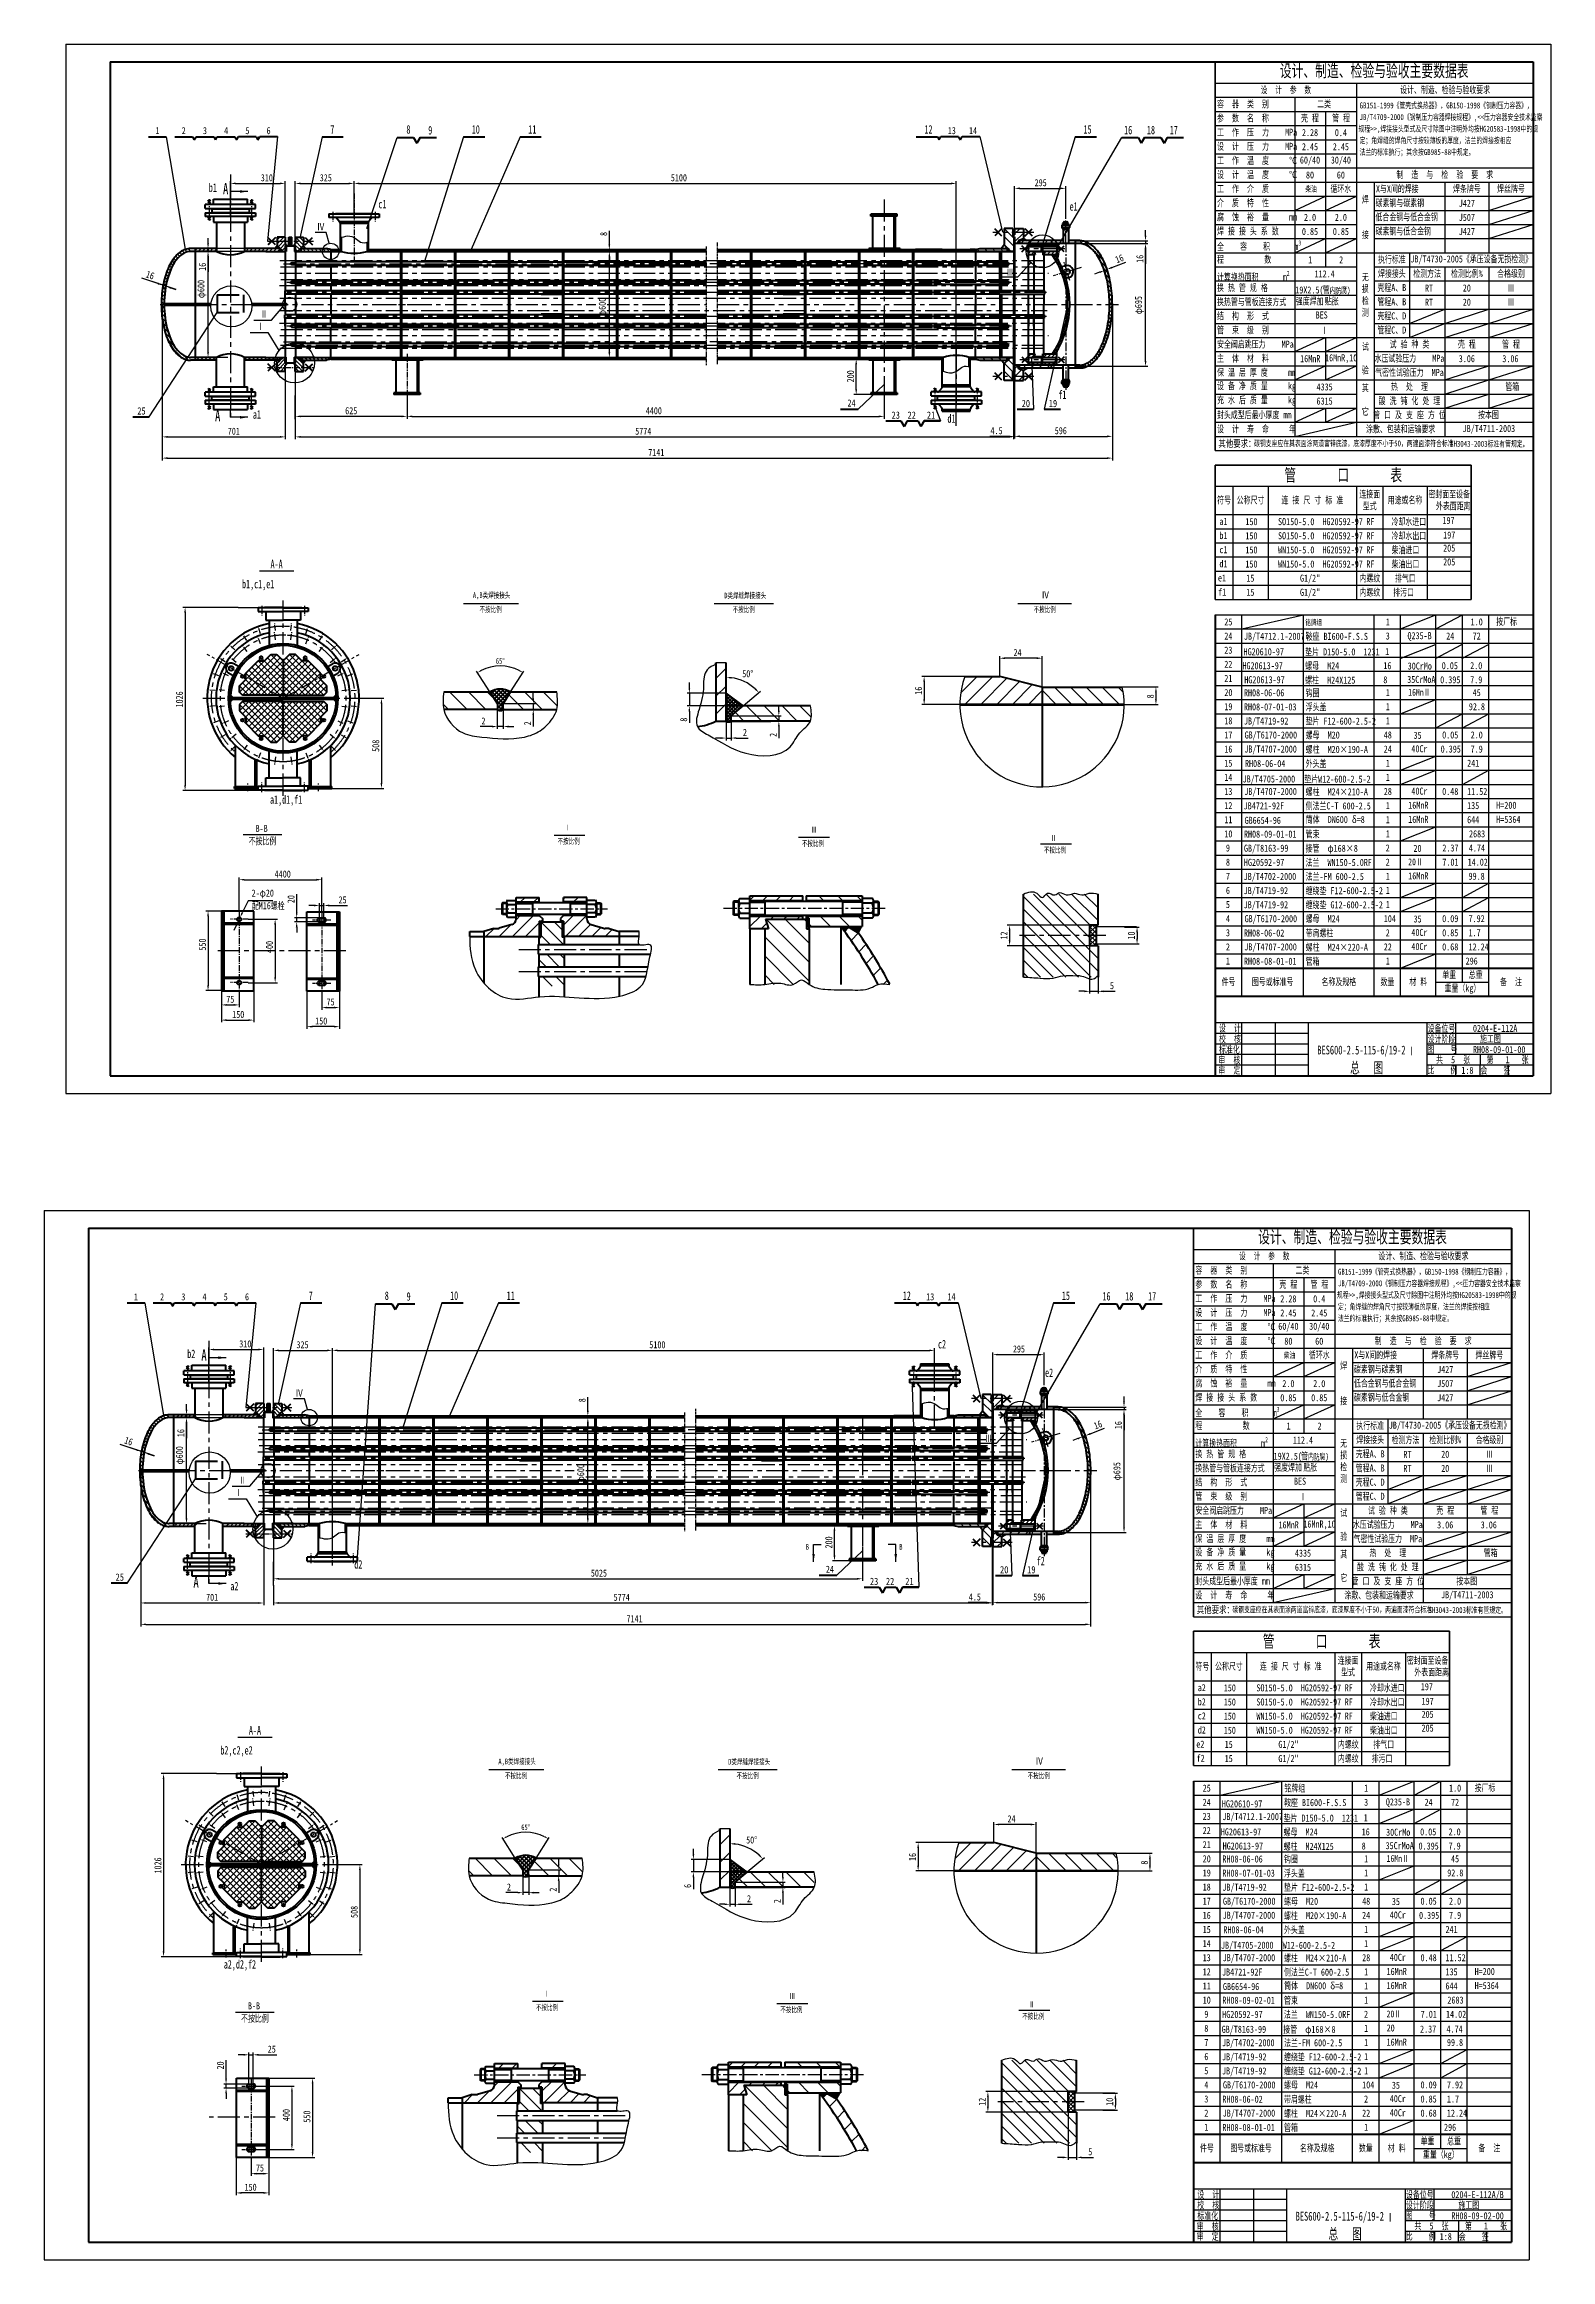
# Model space of a CAD drawing. Header units: millimetres. Extents: x 23903 to 90356, y -5632 to 81432.
# Drawn here: x 23903 to 32436, y 48069 to 60612 of the extents above; entities that cross this region are included whole.
import ezdxf
from ezdxf.enums import TextEntityAlignment as Align

# ---------------------------------------------------------------- set-up
doc = ezdxf.new("R2010")
doc.units = ezdxf.units.MM
for name, pattern in [('CENTER', [50.8, 31.75, -6.35, 6.35, -6.35]), ('CENTERX2', [4, 2.5, -0.5, 0.5, -0.5]), ('DASHEDX2', [38.1, 25.4, -12.7]), ('PHANTOM2', [31.75, 15.875, -3.175, 3.175, -3.175, 3.175, -3.175])]:
    doc.linetypes.add(name, pattern=pattern)
doc.layers.get('0').update_dxf_attribs({"lineweight": 60})
doc.layers.get('DEFPOINTS').update_dxf_attribs({"color": 6, "linetype": 'PHANTOM2', "lineweight": 25})
for name, color, linetype, lineweight in [('AA', 2, 'DASHEDX2', 25), ('CCX', 3, 'Continuous', 25), ('DD', 4, 'CENTER', 25)]:
    doc.layers.add(name, color=color, linetype=linetype, lineweight=lineweight)
doc.styles.add('HZ', font='SIMFANG.TTF', dxfattribs={"width": 0.7})
doc.styles.add('HZ123', font='SIMFANG.TTF', dxfattribs={"width": 0.7, "height": 2.5})
doc.styles.add('HZTXT', font='SIMFANG.TTF', dxfattribs={"width": 0.7, "height": 2.5})
doc.dimstyles.new('ISO-25', dxfattribs={"dimscale": 10, "dimtxt": 4, "dimasz": 3, "dimexe": 1.25, "dimexo": 0, "dimgap": 1.2, "dimtad": 0, "dimdec": 0, "dimtxsty": 'HZ', "dimcen": 2.5, "dimadec": 0, "dimazin": 0, "dimtfac": 1, "dimtdec": 0, "dimtmove": 0, "dimatfit": 3, "dimfxl": 1, "dimarcsym": 0})
doc.dimstyles.new('ISO-25$0', dxfattribs={"dimscale": 10, "dimtxt": 4, "dimasz": 3, "dimexe": 1.25, "dimexo": 0, "dimgap": 1.2, "dimtad": 1, "dimdec": 0, "dimtxsty": 'HZ', "dimcen": 0, "dimclrd": 256, "dimclrt": 256, "dimadec": 0, "dimazin": 0, "dimtfac": 1, "dimtdec": 0, "dimtmove": 0, "dimatfit": 2, "dimfxl": 1, "dimlwd": -1, "dimarcsym": 0})
doc.dimstyles.new('ISO-25$2', dxfattribs={"dimscale": 10, "dimtxt": 4, "dimasz": 3, "dimexe": 1.25, "dimexo": 0, "dimgap": 1.5, "dimtad": 2, "dimtih": 1, "dimtoh": 1, "dimdec": 0, "dimdsep": 46, "dimtxsty": 'HZ', "dimcen": 3, "dimadec": 0, "dimazin": 0, "dimtfac": 1, "dimtdec": 0, "dimtmove": 0, "dimatfit": 3, "dimfxl": 1, "dimarcsym": 0})
doc.dimstyles.new('ISO-25$3', dxfattribs={"dimscale": 10, "dimtxt": 4, "dimasz": 3, "dimexe": 1.25, "dimexo": 0, "dimgap": 1.5, "dimtad": 2, "dimtih": 1, "dimtoh": 1, "dimdec": 0, "dimdsep": 46, "dimtxsty": 'HZ', "dimcen": -2.5, "dimadec": 0, "dimazin": 0, "dimtfac": 1, "dimtdec": 0, "dimtmove": 0, "dimatfit": 3, "dimldrblk": 'NONE', "dimfxl": 1, "dimarcsym": 0})
pattern_1 = [(135, (9891.156, 48326.88), (-53.88154, -53.88154), [])]
pattern_2 = [(135, (19.533, 7438.456), (-11.22532, -11.22532), [])]
pattern_3 = [(45, (14929.339, 50603.628), (-11.22532, 11.22532), [])]
pattern_4 = [(135, (9768.67, 41724.12), (-53.88154, -53.88154), [])]
pattern_5 = [(135, (-102.951, 835.698), (-11.22532, -11.22532), [])]
pattern_6 = [(45, (14806.855, 44000.87), (-11.22532, 11.22532), [])]

msp = doc.modelspace()

# ---------------------------------------------------------------- texts
at = {"color": 0, "style": 'HZ', "width": 0.7}
for s, height, p in [('1', 40, (24533.2, 60103.1)), ('2', 40, (24681.9, 60103)), ('3', 40, (24802.1, 60103)), ('4', 40, (24922.2, 60103.1)), ('5', 40, (25042.4, 60103.1)), ('6', 40, (25162.6, 60103.1)), ('7', 48, (25523.7, 60105.9)), ('8', 48, (25954.5, 60105.9)), ('9', 48, (26078.2, 60101)), ('10', 48, (26324.5, 60105.9)), ('11', 48, (26644.9, 60106)), ('12', 48, (28888.6, 60106)), ('13', 40, (29021, 60103.1)), ('14', 40, (29141.2, 60103.1)), ('15', 48, (29789.5, 60105.9)), ('16', 48, (30019.6, 60102.6)), ('18', 48, (30148.8, 60102.6)), ('17', 48, (30278, 60102.6)), ('24', 40, (28452.8, 58561)), ('1', 40, (24410.8, 53500.3)), ('2', 40, (24559.4, 53500.2)), ('3', 40, (24679.6, 53500.3)), ('4', 40, (24799.7, 53500.3)), ('5', 40, (24919.9, 53500.4)), ('6', 40, (25040.1, 53500.4)), ('7', 48, (25401.2, 53503.2)), ('8', 48, (25832, 53503.2)), ('9', 48, (25955.7, 53498.2)), ('10', 48, (26202, 53503.2)), ('11', 48, (26522.5, 53503.2)), ('12', 48, (28766.1, 53503.2)), ('13', 40, (28898.5, 53500.4)), ('14', 40, (29018.7, 53500.4)), ('15', 48, (29667.1, 53503.2)), ('16', 48, (29897.1, 53499.8)), ('18', 48, (30026.3, 53499.8)), ('17', 48, (30155.5, 53499.8)), ('24', 40, (28330.3, 51958.2))]:
    msp.add_text(s, height=height, dxfattribs=at).set_placement(p)
at = {"style": 'HZ123', "width": 0.7}
for s, p in [('20', (29439.7, 58557.7)), ('19', (29593.1, 58557.7)), ('25', (24430.3, 58515.5)), ('23', (28702.8, 58491.7)), ('22', (28793.2, 58491.7)), ('21', (28902.6, 58491.7)), ('25', (24307.8, 51912.8)), ('23', (28580.3, 51888.9)), ('22', (28670.7, 51888.9)), ('21', (28780.1, 51888.9)), ('20', (29317.2, 51955)), ('19', (29470.6, 51955))]:
    msp.add_text(s, height=41.14, dxfattribs=at).set_placement(p)
at = {"attachment_point": 5, "style": 'HZ'}
for s, insert, char_height in [('A', (24930.6, 59793.9), 64.1), ('A', (24885.6, 58508.9), 64.1), ('A', (24808.1, 53191.1), 64.1), ('B', (28225.5, 52104.9), 32), ('B', (28755.3, 52104.9), 32), ('A', (24763.1, 51906.1), 64.1)]:
    msp.add_mtext(s, dxfattribs=dict(at, insert=insert, char_height=char_height))
at = {"layer": 'CCX'}
for s, height, style, width, p in [(' GB151-1999《管壳式换热器》，GB150-1998《钢制压力容器》，', 33.75, 'HZ123', 0.7, (31334, 60248.7)), (' JB/T4709-2000《钢制压力容器焊接规程》,<<压力容器安全技术监察', 33.75, 'HZ123', 0.7, (31334, 60182.7)), ('规程>>,焊接接头型式及尺寸除图中注明外均按HG20583-1998中的规', 33.75, 'HZ123', 0.7, (31347.3, 60116.7)), (' 定；角焊缝的焊角尺寸按较薄板的厚度，法兰的焊接按相应', 33.75, 'HZ123', 0.7, (31334, 60050.7)), (' 法兰的标准执行；其余按GB985-88中规定。', 33.75, 'HZ123', 0.7, (31334, 59984.7)), ('b1', 48, 'HZ123', 0.7, (24835.4, 59776.4)), ('c1', 48, 'HZ123', 0.7, (25795.7, 59682.9)), ('e1', 48, 'HZ123', 0.7, (29710.7, 59669.7)), ('Ⅲ', 40, 'HZ', 0.7, (29353.7, 59300.9)), ('19X2.5(', 40, 'HZ123', 0.7, (30989, 59201)), ('管', 40, 'HZ123', 0.7, (31144.5, 59201.9)), ('内', 35, 'HZ123', 0.7, (31183.3, 59201.9)), ('防', 35, 'HZ123', 0.7, (31215.9, 59199.1)), ('腐)', 35, 'HZ123', 0.7, (31247.7, 59201.9)), ('Ⅱ', 40, 'HZ', 0.7, (25128.8, 59064.9)), ('Ⅰ', 40, 'HZ', 0.7, (25107.6, 58994.7)), ('f1', 48, 'HZ123', 0.7, (29647.1, 58603.6)), ('a1', 48, 'HZ123', 0.7, (25084.9, 58492)), ('d1', 48, 'HZ123', 0.7, (29018.8, 58469)), ('其他要求：', 40, 'HZ', 0.75, (30553.8, 58331.6)), (' 碳钢支座应在其表面涂两道富锌底漆，底漆厚度不小于50，两遍面漆符合标准', 33.75, 'HZ123', 0.7, (30736.3, 58335.6)), ('SH3043-2003标准有管规定。', 33.75, 'HZ123', 0.7, (31866.2, 58333.1)), ('a1', 40, 'HZ123', 0.7, (30559.3, 57890.6)), ('b1', 40, 'HZ123', 0.7, (30559.3, 57810.6)), ('150', 40, 'HZ123', 0.7, (30706.5, 57889.3)), ('150', 40, 'HZ123', 0.7, (30706.5, 57809.3)), ('SO150-5.0  HG20592-97', 40, 'HZ123', 0.7, (30891.5, 57889.3)), ('SO150-5.0  HG20592-97', 40, 'HZ123', 0.7, (30891.5, 57809.3)), ('RF', 40, 'HZ123', 0.7, (31391.6, 57889.3)), ('RF', 40, 'HZ123', 0.7, (31391.6, 57809.3)), ('冷却水进口', 40, 'HZ123', 0.7, (31534.5, 57889)), ('冷却水出口', 40, 'HZ123', 0.7, (31534.5, 57809)), ('197', 40, 'HZ123', 0.7, (31822.5, 57896.1)), ('197', 40, 'HZ123', 0.7, (31826.8, 57813.5)), ('c1', 40, 'HZ123', 0.7, (30559.3, 57730.6)), ('150', 40, 'HZ123', 0.7, (30706.5, 57729.3)), ('WN150-5.0  HG20592-97', 40, 'HZ123', 0.7, (30891.5, 57729.3)), ('RF', 40, 'HZ123', 0.7, (31391.6, 57729.3)), ('柴油进口', 40, 'HZ123', 0.7, (31534.5, 57729)), ('205', 40, 'HZ123', 0.7, (31826.8, 57739.6)), ('205', 40, 'HZ123', 0.7, (31826.8, 57661.4)), ('b1,c1,e1', 48, 'HZ123', 0.7, (25023.2, 57532)), ('e1', 40, 'HZ123', 0.7, (30551.1, 57570.6)), ('d1', 40, 'HZ123', 0.7, (30559.3, 57650.6)), ('150', 40, 'HZ123', 0.7, (30706.5, 57649.3)), ('15', 40, 'HZ123', 0.7, (30711.8, 57569.3)), ('WN150-5.0  HG20592-97', 40, 'HZ123', 0.7, (30891.5, 57649.3)), ('G1/2"', 40, 'HZ123', 0.7, (31015.8, 57569.3)), ('内螺纹', 40, 'HZ123', 0.7, (31353, 57569.3)), ('RF', 40, 'HZ123', 0.7, (31391.6, 57649.3)), ('柴油出口', 40, 'HZ123', 0.7, (31534.5, 57649)), ('排气口', 40, 'HZ123', 0.7, (31553.5, 57569)), ('f1', 40, 'HZ123', 0.7, (30552.6, 57490.6)), ('15', 40, 'HZ123', 0.7, (30711.8, 57489.3)), ('G1/2"', 40, 'HZ123', 0.7, (31015.8, 57489.3)), ('内螺纹', 40, 'HZ123', 0.7, (31353, 57489.3)), ('排污口', 40, 'HZ123', 0.7, (31543.9, 57489)), ('25', 40, 'HZ', 0.7, (30587.2, 57321.7)), ('铭牌组', 32, 'HZ', 0.7, (31045.8, 57322.1)), ('1', 40, 'HZ', 0.7, (31501.5, 57321.7)), ('1.0', 40, 'HZ', 0.7, (31982.3, 57321.7)), ('按厂标', 40, 'HZ123', 0.7, (32127.4, 57323.6)), ('24', 40, 'HZ', 0.7, (30587.2, 57241.7)), ('23', 40, 'HZ', 0.7, (30587.2, 57161.7)), ('JB/T4712.1-2007', 40.044, 'HZ', 0.7, (30698.4, 57240.4)), ('垫片 D150-5.0  1231', 40, 'HZ', 0.7, (31045.4, 57152.1)), ('鞍座 BI600-F.S.S', 40, 'HZ', 0.7, (31047.9, 57239.8)), ('3', 40, 'HZ', 0.7, (31501.5, 57241.7)), ('Q235-B', 40, 'HZ123', 0.7, (31624.6, 57243.6)), ('24', 40, 'HZ', 0.7, (31843.9, 57241.7)), ('72', 40, 'HZ', 0.7, (31993.9, 57241.7)), ('22', 40, 'HZ', 0.7, (30587.2, 57081.7)), ('HG20613-97', 40.04, 'HZ', 0.7, (30689.8, 57073.7)), ('HG20610-97', 40.04, 'HZ', 0.7, (30696, 57152.7)), ('螺母  M24', 40.04, 'HZ', 0.7, (31045.5, 57073.5)), ('16', 40, 'HZ', 0.7, (31487.8, 57074)), ('1', 40, 'HZ', 0.7, (31499, 57154)), ('30CrMo', 40, 'HZ123', 0.7, (31626, 57071.9)), ('0.05', 40, 'HZ', 0.7, (31818.8, 57074)), ('2.0', 40, 'HZ', 0.7, (31979.8, 57074)), ('21', 40, 'HZ', 0.7, (30587.2, 57001.7)), ('20', 40, 'HZ', 0.7, (30587.2, 56921.7)), ('RH08-06-06', 40.04, 'HZ', 0.7, (30698.4, 56920.4)), ('HG20613-97', 40.04, 'HZ', 0.7, (30700.4, 56994.1)), ('螺柱  M24X125', 40, 'HZ', 0.7, (31045.4, 56992.1)), ('钩圈', 40, 'HZ', 0.7, (31047.9, 56919.8)), ('8', 40, 'HZ', 0.7, (31487.8, 56994)), ('1', 40, 'HZ', 0.7, (31501.5, 56921.7)), ('35CrMoA', 40, 'HZ123', 0.7, (31623, 56995.9)), ('16MnⅡ', 38.4, 'HZ', 0.7, (31628.7, 56924)), ('0.395', 40, 'HZ', 0.7, (31810, 56994)), ('7.9', 40, 'HZ', 0.7, (31979.8, 56994)), ('45', 40, 'HZ', 0.7, (31993.9, 56921.7)), ('19', 40, 'HZ', 0.7, (30587.2, 56841.7)), ('RH08-07-01-03', 40.044, 'HZ', 0.7, (30698.4, 56840.4)), ('浮头盖', 40, 'HZ', 0.7, (31047.9, 56839.8)), ('1', 40, 'HZ', 0.7, (31501.5, 56841.7)), ('92.8', 40, 'HZ', 0.7, (31972.2, 56841.7)), ('18', 40, 'HZ', 0.7, (30587.2, 56761.7)), ('17', 40, 'HZ', 0.7, (30587.2, 56681.7)), (' GB/T6170-2000', 40.044, 'HZ', 0.7, (30679, 56681.4)), ('JB/T4719-92', 40.044, 'HZ', 0.7, (30698.4, 56760.4)), ('螺母  M20', 40.04, 'HZ', 0.7, (31048, 56681.2)), ('垫片 F12-600-2.5-2', 40, 'HZ', 0.7, (31047.9, 56759.8)), ('48', 40, 'HZ', 0.7, (31490.3, 56681.7)), ('1', 40, 'HZ', 0.7, (31501.5, 56761.7)), ('35', 40, 'HZ123', 0.7, (31658.9, 56679.7)), ('0.05', 40, 'HZ', 0.7, (31821.2, 56681.7)), ('2.0', 40, 'HZ', 0.7, (31982.3, 56681.7)), ('16', 40, 'HZ', 0.7, (30587.2, 56601.7)), (' JB/T4707-2000', 40.044, 'HZ', 0.7, (30677.7, 56601.8)), ('螺柱  M20×190-A', 40, 'HZ', 0.7, (31047.9, 56599.8)), ('24', 40, 'HZ', 0.7, (31490.3, 56601.7)), ('40Cr', 40, 'HZ123', 0.7, (31646.8, 56603.6)), ('0.395', 40, 'HZ', 0.7, (31812.5, 56601.7)), ('7.9', 40, 'HZ', 0.7, (31982.3, 56601.7)), ('15', 40, 'HZ', 0.7, (30587.2, 56521.7)), ('14', 40, 'HZ', 0.7, (30587.2, 56441.7)), ('JB/T4705-2000', 40.044, 'HZ', 0.7, (30690.9, 56432.3)), ('RH08-06-04', 40.04, 'HZ', 0.7, (30704.2, 56519.7)), ('垫片W12-600-2.5-2', 40, 'HZ', 0.7, (31040.4, 56431.7)), ('外头盖', 40, 'HZ', 0.7, (31047.9, 56519.8)), ('1', 40, 'HZ', 0.7, (31501.5, 56521.7)), ('1', 40, 'HZ', 0.7, (31501.5, 56441.7)), ('241', 40, 'HZ', 0.7, (31962.7, 56521.7)), ('a1,d1,f1', 48, 'HZ123', 0.7, (25181.8, 56312)), ('13', 40, 'HZ', 0.7, (30587.2, 56361.7)), ('12', 40, 'HZ', 0.7, (30587.2, 56281.7)), (' JB/T4707-2000', 40.044, 'HZ', 0.7, (30677.7, 56361.8)), ('JB4721-92F', 40.04, 'HZ', 0.7, (30697, 56280.4)), ('侧法兰C-T 600-2.5', 40, 'HZ', 0.7, (31047.9, 56279.8)), ('螺柱  M24×210-A', 40, 'HZ', 0.7, (31047.9, 56359.8)), ('28', 40, 'HZ', 0.7, (31490.5, 56361.7)), ('1', 40, 'HZ', 0.7, (31501.5, 56281.7)), ('16MnR', 40, 'HZ123', 0.7, (31628.9, 56283.6)), ('40Cr', 40, 'HZ123', 0.7, (31646.8, 56363.6)), ('0.48', 40, 'HZ', 0.7, (31821.2, 56361.7)), ('11.52', 40, 'HZ', 0.7, (31962.5, 56361.7)), ('135', 40, 'HZ', 0.7, (31962.5, 56281.7)), ('H=200', 40, 'HZ123', 0.7, (32127.4, 56283.6)), ('11', 40, 'HZ', 0.7, (30587.2, 56201.7)), (' GB6654-96', 40.04, 'HZ', 0.7, (30678.9, 56198.3)), ('筒体  DN600 δ=8', 40, 'HZ', 0.7, (31048.5, 56202.7)), ('1', 40, 'HZ', 0.7, (31501.5, 56201.7)), ('16MnR', 40, 'HZ123', 0.7, (31628.9, 56203.6)), ('644', 40, 'HZ', 0.7, (31962.5, 56201.7)), ('H=5364', 40, 'HZ123', 0.7, (32127.4, 56203.6)), ('10', 40, 'HZ', 0.7, (30587.2, 56121.7)), ('9', 40, 'HZ', 0.7, (30596.3, 56041.7)), ('GB/T8163-99', 40.044, 'HZ', 0.7, (30698.3, 56040.4)), ('RH08-09-01-01', 40.044, 'HZ', 0.7, (30698.4, 56120.4)), ('接管  φ168×8', 40, 'HZ', 0.7, (31047.5, 56039.8)), ('管束', 40, 'HZ', 0.7, (31047.9, 56119.8)), ('2', 40, 'HZ', 0.7, (31501.1, 56041.7)), ('1', 40, 'HZ', 0.7, (31501.5, 56121.7)), ('20', 40, 'HZ123', 0.7, (31658.5, 56039.7)), ('2.37', 40, 'HZ', 0.7, (31822.2, 56041.7)), ('4.74', 40, 'HZ', 0.7, (31972.2, 56041.7)), ('2683', 40, 'HZ', 0.7, (31973.3, 56121.7)), ('8', 40, 'HZ', 0.7, (30596.3, 55961.7)), ('HG20592-97', 40.04, 'HZ', 0.7, (30697.9, 55960.4)), ('法兰  WN150-5.0RF', 40, 'HZ', 0.7, (31047.5, 55959.7)), ('2', 40, 'HZ', 0.7, (31501.1, 55961.6)), ('20Ⅱ', 38.4, 'HZ', 0.7, (31628.7, 55964)), ('7.01', 40, 'HZ', 0.7, (31822, 55961.6)), ('14.02', 40, 'HZ', 0.7, (31965.5, 55961.6)), ('7', 40, 'HZ', 0.7, (30596.3, 55881.7)), ('6', 40, 'HZ', 0.7, (30596.3, 55801.7)), ('JB/T4702-2000', 40.044, 'HZ', 0.7, (30697, 55880.4)), ('JB/T4719-92', 40.044, 'HZ', 0.7, (30697, 55800.4)), ('缠绕垫 F12-600-2.5-2', 40, 'HZ', 0.7, (31047.9, 55799.8)), ('法兰-FM 600-2.5', 40, 'HZ', 0.7, (31047.9, 55879.8)), ('1', 40, 'HZ', 0.7, (31501.5, 55881.7)), ('1', 40, 'HZ', 0.7, (31501.5, 55801.7)), ('16MnR', 40, 'HZ123', 0.7, (31628.9, 55883.6)), ('99.8', 40, 'HZ', 0.7, (31970.6, 55881.7)), ('5', 40, 'HZ', 0.7, (30596.3, 55721.7)), ('JB/T4719-92', 40.044, 'HZ', 0.7, (30697, 55720.4)), ('缠绕垫 G12-600-2.5-2', 40, 'HZ', 0.7, (31047.9, 55719.8)), ('1', 40, 'HZ', 0.7, (31501.5, 55721.7)), ('4', 40, 'HZ', 0.7, (30596.3, 55641.7)), ('3', 40, 'HZ', 0.7, (30596.3, 55561.7)), (' GB/T6170-2000', 40.044, 'HZ', 0.7, (30679, 55641.4)), ('RH08-06-02', 40.04, 'HZ', 0.7, (30698.4, 55560.4)), ('螺母  M24', 40.04, 'HZ', 0.7, (31048, 55641.2)), ('带肩螺柱', 40, 'HZ', 0.7, (31047.9, 55559.8)), ('104', 40, 'HZ', 0.7, (31490.5, 55641.7)), ('2', 40, 'HZ', 0.7, (31501.5, 55561.7)), ('40Cr', 40, 'HZ123', 0.7, (31646.8, 55563.6)), ('35', 40, 'HZ123', 0.7, (31658.9, 55639.7)), ('0.09', 40, 'HZ', 0.7, (31821.2, 55641.7)), ('0.85', 40, 'HZ', 0.7, (31821.2, 55561.7)), ('7.92', 40, 'HZ', 0.7, (31970.6, 55641.7)), ('1.7', 40, 'HZ', 0.7, (31970.6, 55561.7)), ('2', 40, 'HZ', 0.7, (30596.3, 55481.7)), ('1', 40, 'HZ', 0.7, (30596.3, 55401.7)), (' JB/T4707-2000', 40.044, 'HZ', 0.7, (30677.7, 55481.8)), ('RH08-08-01-01', 40.044, 'HZ', 0.7, (30698.4, 55400.4)), ('螺柱  M24×220-A', 40, 'HZ', 0.7, (31047.9, 55479.8)), ('管箱', 40, 'HZ', 0.7, (31047.9, 55399.8)), ('22', 40, 'HZ', 0.7, (31490.5, 55481.7)), ('1', 40, 'HZ', 0.7, (31501.5, 55401.7)), ('40Cr', 40, 'HZ123', 0.7, (31646.8, 55483.6)), ('0.68', 40, 'HZ', 0.7, (31821.2, 55481.7)), ('296', 40, 'HZ', 0.7, (31954, 55401.7)), ('12.24', 40, 'HZ', 0.7, (31970.6, 55481.7)), ('设  计', 40, 'HZTXT', 0.7, (30556.9, 55021.2)), ('设备位号', 40, 'HZTXT', 0.7, (31738.4, 55020.5)), ('标准化', 40, 'HZTXT', 0.7, (30556.9, 54900.6)), ('校  核', 40, 'HZTXT', 0.7, (30556.9, 54960.6)), ('设计阶段', 40, 'HZTXT', 0.7, (31738.4, 54960.5)), ('图    号', 40, 'HZTXT', 0.7, (31737.1, 54901.5)), ('0204-E-112A', 40, 'HZTXT', 0.7, (31995.5, 55020.4)), ('RH08-09-01-00', 40, 'HZTXT', 0.7, (31995.5, 54900.4)), ('施工图', 40, 'HZTXT', 0.7, (32035.3, 54961, 25)), ('审  定', 40, 'HZTXT', 0.7, (30553.9, 54783.2)), ('审  核', 40, 'HZTXT', 0.7, (30553.9, 54840.4)), ('      总   图', 62.5, 'HZ123', 0.62, (31141.6, 54786.6)), (' Ⅰ', 48, 'HZ', 0.7, (31602.5, 54887.7)), ('比    例', 40, 'HZTXT', 0.7, (31737.3, 54784.7)), ('共  5  张', 40, 'HZTXT', 0.7, (31786.7, 54842.9)), ('会    签', 40, 'HZTXT', 0.7, (32037.6, 54782.5)), ('第   1   张', 40, 'HZTXT', 0.7, (32072.6, 54842.9)), (' GB151-1999《管壳式换热器》，GB150-1998《钢制压力容器》，', 33.75, 'HZ123', 0.7, (31211.5, 53646)), (' JB/T4709-2000《钢制压力容器焊接规程》,<<压力容器安全技术监察', 33.75, 'HZ123', 0.7, (31211.5, 53580)), ('规程>>,焊接接头型式及尺寸除图中注明外均按HG20583-1998中的规', 33.75, 'HZ123', 0.7, (31224.8, 53513.9)), (' 定；角焊缝的焊角尺寸按较薄板的厚度，法兰的焊接按相应', 33.75, 'HZ123', 0.7, (31211.5, 53447.9)), (' 法兰的标准执行；其余按GB985-88中规定。', 33.75, 'HZ123', 0.7, (31211.5, 53381.9)), ('b2', 48, 'HZ123', 0.7, (24712.9, 53173.7)), ('c2', 48, 'HZ123', 0.7, (28965.3, 53228.4)), ('e2', 48, 'HZ123', 0.7, (29571.8, 53066.9)), ('Ⅲ', 40, 'HZ', 0.7, (29231.2, 52698.2)), ('19X2.5(', 40, 'HZ123', 0.7, (30866.5, 52598.2)), ('管', 40, 'HZ123', 0.7, (31022, 52599.1)), ('内', 35, 'HZ123', 0.7, (31060.8, 52599.1)), ('防', 35, 'HZ123', 0.7, (31093.4, 52596.4)), ('腐)', 35, 'HZ123', 0.7, (31125.3, 52599.1)), ('Ⅰ', 40, 'HZ', 0.7, (24985.2, 52391.9)), ('Ⅱ', 40, 'HZ', 0.7, (25006.4, 52462.1)), ('d2', 48, 'HZ123', 0.7, (25659.2, 51981.7)), ('f2', 48, 'HZ123', 0.7, (29524.6, 52000.8)), ('a2', 48, 'HZ123', 0.7, (24957.2, 51858.5)), ('其他要求：', 40, 'HZ', 0.75, (30431.3, 51728.8)), (' 碳钢支座应在其表面涂两道富锌底漆，底漆厚度不小于50，两遍面漆符合标准', 33.75, 'HZ123', 0.7, (30613.8, 51732.9)), ('SH3043-2003标准有管规定。', 33.75, 'HZ123', 0.7, (31743.7, 51730.3)), ('a2', 40, 'HZ123', 0.7, (30436.8, 51287.8)), ('150', 40, 'HZ123', 0.7, (30584, 51286.6)), ('SO150-5.0  HG20592-97', 40, 'HZ123', 0.7, (30769, 51286.6)), ('RF', 40, 'HZ123', 0.7, (31269.1, 51286.6)), ('冷却水进口', 40, 'HZ123', 0.7, (31412.1, 51286.3)), ('197', 40, 'HZ123', 0.7, (31700, 51293.3)), ('b2', 40, 'HZ123', 0.7, (30436.8, 51207.8)), ('150', 40, 'HZ123', 0.7, (30584, 51206.6)), ('SO150-5.0  HG20592-97', 40, 'HZ123', 0.7, (30769, 51206.6)), ('RF', 40, 'HZ123', 0.7, (31269.1, 51206.6)), ('冷却水出口', 40, 'HZ123', 0.7, (31412.1, 51206.3)), ('205', 40, 'HZ123', 0.7, (31704.4, 51136.9)), ('197', 40, 'HZ123', 0.7, (31704.4, 51210.7)), ('d2', 40, 'HZ123', 0.7, (30436.8, 51047.8)), ('c2', 40, 'HZ123', 0.7, (30436.8, 51127.8)), ('150', 40, 'HZ123', 0.7, (30584, 51126.6)), ('150', 40, 'HZ123', 0.7, (30584, 51046.6)), ('WN150-5.0  HG20592-97', 40, 'HZ123', 0.7, (30769, 51126.6)), ('WN150-5.0  HG20592-97', 40, 'HZ123', 0.7, (30769, 51046.6)), ('RF', 40, 'HZ123', 0.7, (31269.1, 51126.6)), ('RF', 40, 'HZ123', 0.7, (31269.1, 51046.6)), ('柴油进口', 40, 'HZ123', 0.7, (31412.1, 51126.3)), ('柴油出口', 40, 'HZ123', 0.7, (31412.1, 51046.3)), ('205', 40, 'HZ123', 0.7, (31704.4, 51058.7)), ('b2,c2,e2', 48, 'HZ123', 0.7, (24900.7, 50929.2)), ('e2', 40, 'HZ123', 0.7, (30428.6, 50967.8)), ('f2', 40, 'HZ123', 0.7, (30430.1, 50887.8)), ('15', 40, 'HZ123', 0.7, (30589.3, 50966.6)), ('15', 40, 'HZ123', 0.7, (30589.3, 50886.6)), ('G1/2"', 40, 'HZ123', 0.7, (30893.3, 50966.6)), ('G1/2"', 40, 'HZ123', 0.7, (30893.3, 50886.6)), ('内螺纹', 40, 'HZ123', 0.7, (31230.6, 50966.6)), ('内螺纹', 40, 'HZ123', 0.7, (31230.6, 50886.6)), ('排污口', 40, 'HZ123', 0.7, (31421.4, 50886.3)), ('排气口', 40, 'HZ123', 0.7, (31431, 50966.3)), ('25', 40, 'HZ', 0.7, (30464.7, 50718.9)), ('24', 40, 'HZ', 0.7, (30464.7, 50638.9)), ('鞍座 BI600-F.S.S', 40, 'HZ', 0.7, (30925.4, 50637.1)), ('铭牌组    ', 40, 'HZ', 0.7, (30927.4, 50718.8)), ('3', 40, 'HZ', 0.7, (31379, 50638.9)), ('1', 40, 'HZ', 0.7, (31379, 50718.9)), ('Q235-B', 40, 'HZ123', 0.7, (31502.1, 50640.9)), ('24', 40, 'HZ', 0.7, (31721.4, 50638.9)), ('1.0', 40, 'HZ', 0.7, (31859.8, 50718.9)), ('72', 40, 'HZ', 0.7, (31871.4, 50638.9)), ('按厂标', 40, 'HZ123', 0.7, (32004.9, 50720.9)), ('23', 40, 'HZ', 0.7, (30464.7, 50558.9)), ('HG20610-97', 40.04, 'HZ', 0.7, (30573.5, 50630)), ('JB/T4712.1-2007', 40.044, 'HZ', 0.7, (30576, 50557.7)), ('垫片 D150-5.0  1231', 40, 'HZ', 0.7, (30923, 50549.4)), ('1', 40, 'HZ', 0.7, (31376.5, 50551.2)), ('22', 40, 'HZ', 0.7, (30464.7, 50478.9)), ('21', 40, 'HZ', 0.7, (30464.7, 50398.9)), ('HG20613-97', 40.04, 'HZ', 0.7, (30567.3, 50470.9)), ('HG20613-97', 40.04, 'HZ', 0.7, (30577.9, 50391.3)), ('螺柱  M24X125', 40, 'HZ', 0.7, (30923, 50389.4)), ('螺母  M24', 40.04, 'HZ', 0.7, (30923, 50470.7)), ('8', 40, 'HZ', 0.7, (31365.3, 50391.2)), ('16', 40, 'HZ', 0.7, (31365.3, 50471.2)), ('35CrMoA', 40, 'HZ123', 0.7, (31500.5, 50393.1)), ('30CrMo', 40, 'HZ123', 0.7, (31503.5, 50469.2)), ('0.395', 40, 'HZ', 0.7, (31687.5, 50391.2)), ('0.05', 40, 'HZ', 0.7, (31696.3, 50471.2)), ('2.0', 40, 'HZ', 0.7, (31857.4, 50471.2)), ('7.9', 40, 'HZ', 0.7, (31857.4, 50391.2)), ('20', 40, 'HZ', 0.7, (30464.7, 50318.9)), ('RH08-06-06', 40.04, 'HZ', 0.7, (30576, 50317.7)), ('钩圈', 40, 'HZ', 0.7, (30925.4, 50317.1)), ('1', 40, 'HZ', 0.7, (31379, 50318.9)), ('16MnⅡ', 38.4, 'HZ', 0.7, (31506.2, 50321.3)), ('45', 40, 'HZ', 0.7, (31871.4, 50318.9)), ('19', 40, 'HZ', 0.7, (30464.7, 50238.9)), ('18', 40, 'HZ', 0.7, (30464.7, 50158.9)), ('JB/T4719-92', 40.044, 'HZ', 0.7, (30576, 50157.7)), ('RH08-07-01-03', 40.044, 'HZ', 0.7, (30576, 50237.7)), ('浮头盖', 40, 'HZ', 0.7, (30925.4, 50237.1)), ('垫片 F12-600-2.5-2', 40, 'HZ', 0.7, (30925.4, 50157.1)), ('1', 40, 'HZ', 0.7, (31379, 50238.9)), ('1', 40, 'HZ', 0.7, (31379, 50158.9)), ('92.8', 40, 'HZ', 0.7, (31849.7, 50238.9)), ('17', 40, 'HZ', 0.7, (30464.7, 50078.9)), (' GB/T6170-2000', 40.044, 'HZ', 0.7, (30556.5, 50078.7)), ('螺母  M20', 40.04, 'HZ', 0.7, (30925.5, 50078.4)), ('48', 40, 'HZ', 0.7, (31367.8, 50078.9)), ('35', 40, 'HZ123', 0.7, (31536.4, 50076.9)), ('0.05', 40, 'HZ', 0.7, (31698.8, 50078.9)), ('2.0', 40, 'HZ', 0.7, (31859.8, 50078.9)), ('16', 40, 'HZ', 0.7, (30464.7, 49998.9)), ('15', 40, 'HZ', 0.7, (30464.7, 49918.9)), (' JB/T4707-2000', 40.044, 'HZ', 0.7, (30555.2, 49999)), ('RH08-06-04', 40.04, 'HZ', 0.7, (30581.7, 49917)), ('外头盖', 40, 'HZ', 0.7, (30925.4, 49917.1)), ('螺柱  M20×190-A', 40, 'HZ', 0.7, (30925.4, 49997.1)), ('24', 40, 'HZ', 0.7, (31367.8, 49998.9)), ('1', 40, 'HZ', 0.7, (31379, 49918.9)), ('40Cr', 40, 'HZ123', 0.7, (31524.3, 50000.9)), ('0.395', 40, 'HZ', 0.7, (31690, 49998.9)), ('241', 40, 'HZ', 0.7, (31840.2, 49918.9)), ('7.9', 40, 'HZ', 0.7, (31859.8, 49998.9)), ('14', 40, 'HZ', 0.7, (30464.7, 49838.9)), ('13', 40, 'HZ', 0.7, (30464.7, 49758.9)), ('JB/T4705-2000', 40.044, 'HZ', 0.7, (30568.5, 49829.6)), (' JB/T4707-2000', 40.044, 'HZ', 0.7, (30555.2, 49759)), ('W12-600-2.5-2', 40, 'HZ', 0.7, (30917.9, 49829)), ('螺柱  M24×210-A', 40, 'HZ', 0.7, (30925.4, 49757.1)), ('28', 40, 'HZ', 0.7, (31368, 49758.9)), ('1', 40, 'HZ', 0.7, (31379, 49838.9)), ('40Cr', 40, 'HZ123', 0.7, (31524.3, 49760.9)), ('0.48', 40, 'HZ', 0.7, (31698.8, 49758.9)), ('11.52', 40, 'HZ', 0.7, (31840, 49758.9)), ('a2,d2,f2', 48, 'HZ123', 0.7, (24920, 49717.4)), ('12', 40, 'HZ', 0.7, (30464.7, 49678.9)), ('JB4721-92F', 40.04, 'HZ', 0.7, (30574.5, 49677.7)), ('侧法兰C-T 600-2.5', 40, 'HZ', 0.7, (30925.4, 49677.1)), ('1', 40, 'HZ', 0.7, (31379, 49678.9)), ('16MnR', 40, 'HZ123', 0.7, (31506.5, 49680.9)), ('135', 40, 'HZ', 0.7, (31840, 49678.9)), ('H=200', 40, 'HZ123', 0.7, (32004.9, 49680.9)), ('11', 40, 'HZ', 0.7, (30464.7, 49598.9)), ('10', 40, 'HZ', 0.7, (30464.7, 49518.9)), (' GB6654-96', 40.04, 'HZ', 0.7, (30556.4, 49595.5)), ('RH08-09-02-01', 40.044, 'HZ', 0.7, (30576, 49517.7)), ('管束', 40, 'HZ', 0.7, (30925.4, 49517.1)), ('筒体  DN600 δ=8', 40, 'HZ', 0.7, (30926, 49600)), ('1', 40, 'HZ', 0.7, (31379, 49598.9)), ('1', 40, 'HZ', 0.7, (31379, 49518.9)), ('16MnR', 40, 'HZ123', 0.7, (31506.5, 49600.9)), ('644', 40, 'HZ', 0.7, (31840, 49598.9)), ('2683', 40, 'HZ', 0.7, (31850.8, 49518.9)), ('H=5364', 40, 'HZ123', 0.7, (32004.9, 49600.9)), ('9', 40, 'HZ', 0.7, (30473.9, 49438.9)), ('HG20592-97', 40.04, 'HZ', 0.7, (30575.4, 49437.7)), ('法兰  WN150-5.0RF', 40, 'HZ', 0.7, (30925, 49437)), ('2', 40, 'HZ', 0.7, (31378.6, 49438.8)), ('20Ⅱ', 38.4, 'HZ', 0.7, (31506.2, 49441.3)), ('7.01', 40, 'HZ', 0.7, (31699.6, 49438.8)), ('14.02', 40, 'HZ', 0.7, (31843, 49438.8)), ('8', 40, 'HZ', 0.7, (30473.9, 49358.9)), ('7', 40, 'HZ', 0.7, (30473.9, 49278.9)), ('GB/T8163-99', 40.044, 'HZ', 0.7, (30572.1, 49353.5)), ('JB/T4702-2000', 40.044, 'HZ', 0.7, (30574.5, 49277.7)), ('接管  φ168×8', 40, 'HZ', 0.7, (30921.3, 49352.9)), ('法兰-FM 600-2.5', 40, 'HZ', 0.7, (30925.4, 49277.1)), ('1', 40, 'HZ', 0.7, (31379, 49358.9)), ('1', 40, 'HZ', 0.7, (31379, 49278.9)), ('20', 40, 'HZ123', 0.7, (31506.5, 49360.9)), ('16MnR', 40, 'HZ123', 0.7, (31506.5, 49280.9)), ('2.37', 40, 'HZ', 0.7, (31695.9, 49354.7)), ('4.74', 40, 'HZ', 0.7, (31845.9, 49354.7)), ('99.8', 40, 'HZ', 0.7, (31848.1, 49278.9)), ('6', 40, 'HZ', 0.7, (30473.9, 49198.9)), ('JB/T4719-92', 40.044, 'HZ', 0.7, (30574.5, 49197.7)), ('缠绕垫 F12-600-2.5-2', 40, 'HZ', 0.7, (30925.4, 49197.1)), ('1', 40, 'HZ', 0.7, (31379, 49198.9)), ('4', 40, 'HZ', 0.7, (30473.9, 49038.9)), ('5', 40, 'HZ', 0.7, (30473.9, 49118.9)), ('JB/T4719-92', 40.044, 'HZ', 0.7, (30574.5, 49117.7)), (' GB/T6170-2000', 40.044, 'HZ', 0.7, (30556.5, 49038.7)), ('缠绕垫 G12-600-2.5-2', 40, 'HZ', 0.7, (30925.4, 49117.1)), ('螺母  M24', 40.04, 'HZ', 0.7, (30925.5, 49038.4)), ('104', 40, 'HZ', 0.7, (31368, 49038.9)), ('1', 40, 'HZ', 0.7, (31379, 49118.9)), ('35', 40, 'HZ123', 0.7, (31536.4, 49036.9)), ('0.09', 40, 'HZ', 0.7, (31698.8, 49038.9)), ('7.92', 40, 'HZ', 0.7, (31848.1, 49038.9)), ('3', 40, 'HZ', 0.7, (30473.9, 48958.9)), ('2', 40, 'HZ', 0.7, (30473.9, 48878.9)), (' JB/T4707-2000', 40.044, 'HZ', 0.7, (30555.2, 48879)), ('RH08-06-02', 40.04, 'HZ', 0.7, (30576, 48957.7)), ('螺柱  M24×220-A', 40, 'HZ', 0.7, (30925.4, 48877.1)), ('带肩螺柱', 40, 'HZ', 0.7, (30925.4, 48957.1)), ('22', 40, 'HZ', 0.7, (31368, 48878.9)), ('2', 40, 'HZ', 0.7, (31379, 48958.9)), ('40Cr', 40, 'HZ123', 0.7, (31524.3, 48960.9)), ('40Cr', 40, 'HZ123', 0.7, (31524.3, 48880.9)), ('0.85', 40, 'HZ', 0.7, (31698.8, 48958.9)), ('0.68', 40, 'HZ', 0.7, (31698.8, 48878.9)), ('1.7', 40, 'HZ', 0.7, (31848.1, 48958.9)), ('12.24', 40, 'HZ', 0.7, (31848.1, 48878.9)), ('1', 40, 'HZ', 0.7, (30473.9, 48798.9)), ('RH08-08-01-01', 40.044, 'HZ', 0.7, (30576, 48797.7)), ('管箱', 40, 'HZ', 0.7, (30925.4, 48797.1)), ('1', 40, 'HZ', 0.7, (31379, 48798.9)), ('296', 40, 'HZ', 0.7, (31831.6, 48798.9)), ('设  计', 40, 'HZTXT', 0.7, (30434.4, 48418.5)), ('设备位号', 40, 'HZTXT', 0.7, (31615.9, 48417.7)), ('0204-E-112A/B', 40, 'HZTXT', 0.7, (31873, 48417.6)), ('标准化', 40, 'HZTXT', 0.7, (30434.4, 48297.9)), ('校  核', 40, 'HZTXT', 0.7, (30434.4, 48357.9)), (' Ⅰ', 48, 'HZ', 0.7, (31480, 48284.9)), ('设计阶段', 40, 'HZTXT', 0.7, (31615.9, 48357.7)), ('图    号', 40, 'HZTXT', 0.7, (31614.6, 48298.7)), ('RH08-09-02-00', 40, 'HZTXT', 0.7, (31873, 48297.6)), ('施工图', 40, 'HZTXT', 0.7, (31912.8, 48358.3, 25)), ('审  定', 40, 'HZTXT', 0.7, (30431.4, 48180.5)), ('审  核', 40, 'HZTXT', 0.7, (30431.4, 48237.7)), ('      总   图', 62.5, 'HZ123', 0.62, (31019.2, 48183.8)), ('比    例', 40, 'HZTXT', 0.7, (31614.8, 48182)), ('共  5  张', 40, 'HZTXT', 0.7, (31664.3, 48240.2)), ('会    签', 40, 'HZTXT', 0.7, (31915.2, 48179.7)), ('第   1   张', 40, 'HZTXT', 0.7, (31950.1, 48240.2))]:
    msp.add_text(s, height=height, dxfattribs=dict(at, style=style, width=width)).set_placement(p)
at = {"layer": 'CCX', "linetype": 'ByBlock', "style": 'HZ123', "width": 0.8}
for p in [(25447.3, 59558.6), (29551.4, 57474.3), (25325.3, 52955.8), (29517.3, 50871.6)]:
    msp.add_text('Ⅳ', height=40, dxfattribs=at).set_placement(p)
at = {"layer": 'CCX', "style": 'HZTXT', "width": 0.7}
for p in [(31964, 54782.7), (31841.5, 48180)]:
    msp.add_text('1:8', height=40, dxfattribs=at).set_placement(p, align=Align.CENTER)
at = {"layer": 'CCX'}
for s, insert, char_height, width, attachment_point, style in [('设计、制造、检验与验收主要数据表', (31435.9, 60457.9), 70, 1800, 5, 'HZ123'), ('{\\H0.9722x;设  计  参  数}', (30935.9, 60351.7), 40, 800, 5, 'HZ123'), ('设计、制造、检验与验收要求', (31837.8, 60352.3), 40, 1000, 5, 'HZ123'), ('容  器  类  别  ', (30545.9, 60271.7), 40, 450, 4, 'HZ123'), ('参  数  名  称  ', (30545.9, 60191.7), 40, 450, 4, 'HZ123'), ('壳 程', (31072.1, 60191.7), 40, 175, 5, 'HZ123'), ('二类', (31152.1, 60271.7), 40, 175, 5, 'HZ123'), ('管 程', (31248.5, 60191.7), 40, 175, 5, 'HZ123'), ('工  作  压  力    MPa  ', (30545.9, 60111.7), 40, 450, 4, 'HZ123'), ('2.28', (31072.5, 60111.7), 40, 175, 5, 'HZ123'), ('0.4', (31247.5, 60111.7), 40, 175, 5, 'HZ123'), ('设  计  压  力    MPa  ', (30545.9, 60031.7), 40, 450, 4, 'HZ123'), ('工  作  温  度     ℃ ', (30545.9, 59951.7), 40, 450, 4, 'HZ123'), ('60/40', (31072.5, 59951.7), 40, 175, 5, 'HZ123'), ('2.45', (31072.5, 60031.7), 40, 175, 5, 'HZ123'), ('30/40', (31247.5, 59951.7), 40, 175, 5, 'HZ123'), ('2.45', (31247.5, 60031.7), 40, 175, 5, 'HZ123'), ('设  计  温  度     ℃ ', (30545.9, 59871.7), 40, 450, 4, 'HZ123'), ('80', (31072.5, 59871.7), 40, 175, 5, 'HZ123'), ('60', (31247.5, 59871.7), 40, 175, 5, 'HZ123'), ('制  造  与  检  验  要  求', (31835.9, 59871.7), 40, 1000, 5, 'HZ123'), ('介  质  特  性', (30545.9, 59711.7), 40, 450, 4, 'HZ123'), ('工  作  介  质      ', (30545.9, 59791.7), 40, 450, 4, 'HZ123'), ('柴油', (31078.7, 59790.8), 33.75, 175, 5, 'HZ123'), ('循环水', (31247.5, 59791.7), 40, 175, 5, 'HZ123'), ('焊\\P\\P\\P接', (31385.9, 59631.7), 40, 100, 5, 'HZ123'), ('碳素钢与碳素钢', (31443.8, 59711.7), 40, 400, 4, 'HZ123'), ('X与X间的焊接', (31445.9, 59791.7), 40, 400, 4, 'HZ123'), ('焊条牌号', (31960.9, 59791.7), 40, 250, 5, 'HZ123'), ('J427', (31960.9, 59711.7), 40, 250, 5, 'HZ123'), ('焊丝牌号', (32210.9, 59791.7), 40, 250, 5, 'HZ123'), ('腐  蚀  裕  量     mm ', (30545.9, 59631.7), 40, 450, 4, 'HZ123'), ('焊 接 接 头 系 数', (30545.9, 59551.7), 40, 450, 4, 'HZ123'), ('2.0', (31072.5, 59631.7), 40, 175, 5, 'HZ123'), ('2.0', (31247.5, 59631.7), 40, 175, 5, 'HZ123'), ('低合金钢与低合金钢', (31443.8, 59631.7), 40, 400, 4, 'HZ123'), ('碳素钢与低合金钢', (31443.8, 59551.7), 40, 400, 4, 'HZ123'), ('J507', (31960.9, 59631.7), 40, 250, 5, 'HZ123'), ('\\A1;全    容    积      m{\\H0.7x;\\S3^ ;}', (30545.9, 59471.7), 40, 450, 4, 'HZ123'), ('0.85', (31072.5, 59551.7), 40, 175, 5, 'HZ123'), ('0.85', (31247.5, 59551.7), 40, 175, 5, 'HZ123'), ('J427', (31960.9, 59551.7), 40, 250, 5, 'HZ123'), ('程          数', (30545.9, 59391.7), 40, 450, 4, 'HZ123'), ('\\A1;计算换热面积      m{\\H0.7x;\\S2^ ;}', (30545.7, 59299), 40, 450, 4, 'HZ123'), ('1', (31074, 59391.7), 40, 175, 5, 'HZ123'), ('112.4', (31155.3, 59311.7), 40, 175, 5, 'HZ123'), ('2', (31249, 59391.7), 40, 175, 5, 'HZ123'), ('执行标准', (31535.9, 59391.7), 40, 200, 5, 'HZ123'), ('焊接接头', (31535.9, 59311.7), 40, 200, 5, 'HZ123'), ('检测方法', (31735.9, 59311.7), 40, 200, 5, 'HZ123'), ('JB/T4730-2005《承压设备无损检测》', (31985.9, 59391.7), 40, 700, 5, 'HZ123'), ('检测比例%', (31960.9, 59311.7), 40, 250, 5, 'HZ123'), ('合格级别', (32210.9, 59311.7), 40, 250, 5, 'HZ123'), ('换 热 管 规 格      ', (30545.9, 59231.7), 40, 450, 4, 'HZ123'), ('无\\P损\\P检\\P测', (31385.9, 59191.7), 40, 100, 5, 'HZ123'), ('壳程A、B', (31535.9, 59231.7), 40, 200, 5, 'HZ123'), ('RT', (31746.6, 59231.2), 40, 200, 5, 'HZ123'), ('20', (31960.9, 59231.7), 40, 250, 5, 'HZ123'), ('Ⅲ', (32210.9, 59231.7), 40, 250, 5, 'HZ123'), ('结  构  形  式     ', (30545.9, 59071.7), 40, 450, 4, 'HZ123'), ('换热管与管板连接方式       ', (30545.9, 59151.7), 40, 450, 4, 'HZ123'), ('强度焊加 ', (31070.3, 59155.3), 40, 175, 5, 'HZ123'), ('BES', (31138.6, 59078.8), 40, 175, 5, 'HZ'), (' 贴胀', (31184.6, 59155.3), 40, 175, 5, 'HZ123'), ('壳程C、D', (31535.9, 59071.7), 40, 200, 5, 'HZ123'), ('管程A、B', (31535.9, 59151.7), 40, 200, 5, 'HZ123'), ('RT', (31746.6, 59151.2), 40, 200, 5, 'HZ123'), ('20', (31960.9, 59151.7), 40, 250, 5, 'HZ123'), ('Ⅲ', (32210.9, 59151.7), 40, 250, 5, 'HZ123'), ('管  束  级  别     ', (30545.9, 58991.7), 40, 450, 4, 'HZ123'), ('Ⅰ', (31155.3, 58991.7), 40, 175, 5, 'HZ'), ('管程C、D', (31535.9, 58991.7), 40, 200, 5, 'HZ123'), ('主  体  材  料', (30545.9, 58831.7), 40, 450, 4, 'HZ123'), ('安全阀启跳压力    MPa  ', (30545.9, 58911.7), 40, 450, 4, 'HZ123'), ('16MnR', (31074, 58831.7), 40, 175, 5, 'HZ123'), ('16MnR,10', (31249, 58831.7), 40, 175, 5, 'HZ123'), ('试\\P\\P验', (31385.9, 58831.7), 40, 100, 5, 'HZ123'), ('水压试验压力    MPa', (31635.9, 58831.7), 40, 400, 5, 'HZ123'), ('试 验 种 类   ', (31635.9, 58911.7), 40, 400, 5, 'HZ123'), ('壳 程', (31960.9, 58911.7), 40, 250, 5, 'HZ123'), ('3.06', (31960.9, 58831.7), 40, 250, 5, 'HZ123'), ('管 程', (32210.9, 58911.7), 40, 250, 5, 'HZ123'), ('3.06', (32207.6, 58831.7), 40, 250, 5, 'HZ123'), ('保 温 层 厚 度     mm ', (30545.9, 58751.7), 40, 450, 4, 'HZ123'), ('设 备 净 质 量     kg', (30545.9, 58671.7), 40, 450, 4, 'HZ123'), ('气密性试验压力  MPa', (31635.9, 58751.7), 40, 400, 5, 'HZ123'), ('充 水 后 质 量     kg', (30545.9, 58591.7), 40, 450, 4, 'HZ123'), ('4335', (31155.3, 58671.7), 40, 175, 5, 'HZ'), ('6315', (31155.3, 58591.7), 40, 175, 5, 'HZ'), ('\\P其\\P\\P它', (31385.9, 58631.7), 40, 100, 5, 'HZ123'), ('酸 洗 钝 化 处 理', (31635.9, 58591.7), 40, 400, 5, 'HZ123'), ('热  处  理', (31635.9, 58671.7), 40, 400, 5, 'HZ123'), (' 管箱 ', (32206.7, 58671.7), 40, 250, 5, 'HZ123'), ('封头成型后最小厚度 mm', (30545.9, 58511.7), 40, 450, 4, 'HZ123'), ('设  计  寿  命     年', (30545.9, 58431.7), 40, 450, 4, 'HZ123'), ('涂敷、包装和运输要求', (31585.9, 58431.7), 40, 500, 5, 'HZ123'), ('管 口 及 支 座 方 位', (31635.9, 58511.7), 40, 400, 5, 'HZ123'), ('JB/T4711-2003', (32085.9, 58431.7), 40, 500, 5, 'HZ123'), ('按本图', (32083, 58511.7), 40, 250, 5, 'HZ123'), ('管       口       表', (31260.9, 58169.3), 70, 1450, 5, 'HZ123'), ('连接面\\P型式', (31410.9, 58029.3), 40, 250, 5, 'HZ123'), ('密封面至设备   外表面距离', (31860.9, 58029.3), 40, 250, 5, 'HZ123'), ('符号', (30585.9, 58029.3), 40, 100, 5, 'HZ123'), ('公称尺寸', (30735.9, 58029.3), 40, 200, 5, 'HZ123'), ('连 接 尺 寸 标 准', (31085.9, 58029.3), 40, 500, 5, 'HZ123'), ('用途或名称', (31610.9, 58029.3), 40, 250, 5, 'HZ123'), ('件号', (30610.9, 55301.7), 40, 150, 5, 'HZ123'), ('图号或标准号', (30860.9, 55301.7), 40, 350, 5, 'HZ123'), ('名称及规格', (31235.9, 55301.7), 40, 400, 5, 'HZ123'), ('数量', (31510.9, 55301.7), 40, 150, 5, 'HZ123'), ('材 料', (31685.9, 55301.7), 40, 200, 5, 'HZ123'), ('单重', (31860.9, 55341.7), 40, 150, 5, 'HZ123'), ('总重', (32010.9, 55341.7), 40, 150, 5, 'HZ123'), ('备  注', (32210.9, 55301.7), 40, 250, 5, 'HZ123'), ('重量（kg）', (31935.9, 55261.7), 40, 300, 5, 'HZ123'), ('\\pt350;BES600-2.5-115-6/19-2', (31113.6, 54942.7), 50, 586.782, 1, 'HZ'), ('设计、制造、检验与验收主要数据表', (31313.4, 53855.1), 70, 1800, 5, 'HZ123'), ('容  器  类  别  ', (30423.4, 53668.9), 40, 450, 4, 'HZ123'), ('{\\H0.9722x;设  计  参  数}', (30813.4, 53748.9), 40, 800, 5, 'HZ123'), ('二类', (31029.6, 53668.9), 40, 175, 5, 'HZ123'), ('设计、制造、检验与验收要求', (31715.4, 53749.5), 40, 1000, 5, 'HZ123'), ('参  数  名  称  ', (30423.4, 53588.9), 40, 450, 4, 'HZ123'), ('壳 程', (30949.6, 53588.9), 40, 175, 5, 'HZ123'), ('管 程', (31126, 53588.9), 40, 175, 5, 'HZ123'), ('设  计  压  力    MPa  ', (30423.4, 53428.9), 40, 450, 4, 'HZ123'), ('工  作  压  力    MPa  ', (30423.4, 53508.9), 40, 450, 4, 'HZ123'), ('2.28', (30950, 53508.9), 40, 175, 5, 'HZ123'), ('2.45', (30950, 53428.9), 40, 175, 5, 'HZ123'), ('2.45', (31125, 53428.9), 40, 175, 5, 'HZ123'), ('0.4', (31125, 53508.9), 40, 175, 5, 'HZ123'), ('工  作  温  度     ℃ ', (30423.4, 53348.9), 40, 450, 4, 'HZ123'), ('60/40', (30950, 53348.9), 40, 175, 5, 'HZ123'), ('30/40', (31125, 53348.9), 40, 175, 5, 'HZ123'), ('设  计  温  度     ℃ ', (30423.4, 53268.9), 40, 450, 4, 'HZ123'), ('工  作  介  质      ', (30423.4, 53188.9), 40, 450, 4, 'HZ123'), ('柴油', (30956.2, 53188), 33.75, 175, 5, 'HZ123'), ('80', (30950, 53268.9), 40, 175, 5, 'HZ123'), ('循环水', (31125, 53188.9), 40, 175, 5, 'HZ123'), ('60', (31125, 53268.9), 40, 175, 5, 'HZ123'), ('X与X间的焊接', (31323.5, 53188.9), 40, 400, 4, 'HZ123'), ('制  造  与  检  验  要  求', (31713.4, 53268.9), 40, 1000, 5, 'HZ123'), ('焊条牌号', (31838.4, 53188.9), 40, 250, 5, 'HZ123'), ('焊丝牌号', (32088.4, 53188.9), 40, 250, 5, 'HZ123'), ('介  质  特  性', (30423.4, 53108.9), 40, 450, 4, 'HZ123'), ('腐  蚀  裕  量     mm ', (30423.4, 53028.9), 40, 450, 4, 'HZ123'), ('焊\\P\\P\\P接', (31263.4, 53028.9), 40, 100, 5, 'HZ123'), ('低合金钢与低合金钢', (31321.3, 53028.9), 40, 400, 4, 'HZ123'), ('碳素钢与碳素钢', (31321.3, 53108.9), 40, 400, 4, 'HZ123'), ('J427', (31838.4, 53108.9), 40, 250, 5, 'HZ123'), ('焊 接 接 头 系 数', (30423.4, 52948.9), 40, 450, 4, 'HZ123'), ('0.85', (30950, 52948.9), 40, 175, 5, 'HZ123'), ('2.0', (30950, 53028.9), 40, 175, 5, 'HZ123'), ('0.85', (31125, 52948.9), 40, 175, 5, 'HZ123'), ('2.0', (31125, 53028.9), 40, 175, 5, 'HZ123'), ('碳素钢与低合金钢', (31321.3, 52948.9), 40, 400, 4, 'HZ123'), ('J507', (31838.4, 53028.9), 40, 250, 5, 'HZ123'), ('J427', (31838.4, 52948.9), 40, 250, 5, 'HZ123'), ('\\A1;全    容    积      m{\\H0.7x;\\S3^ ;}', (30423.4, 52868.9), 40, 450, 4, 'HZ123'), ('程          数', (30423.4, 52788.9), 40, 450, 4, 'HZ123'), ('1', (30951.5, 52788.9), 40, 175, 5, 'HZ123'), ('2', (31126.5, 52788.9), 40, 175, 5, 'HZ123'), ('执行标准', (31413.4, 52788.9), 40, 200, 5, 'HZ123'), ('JB/T4730-2005《承压设备无损检测》', (31863.4, 52788.9), 40, 700, 5, 'HZ123'), ('\\A1;计算换热面积      m{\\H0.7x;\\S2^ ;}', (30423.2, 52696.2), 40, 450, 4, 'HZ123'), ('112.4', (31032.8, 52708.9), 40, 175, 5, 'HZ123'), ('无\\P损\\P检\\P测', (31263.4, 52588.9), 40, 100, 5, 'HZ123'), ('焊接接头', (31413.4, 52708.9), 40, 200, 5, 'HZ123'), ('检测方法', (31613.4, 52708.9), 40, 200, 5, 'HZ123'), ('检测比例%', (31838.4, 52708.9), 40, 250, 5, 'HZ123'), ('合格级别', (32088.4, 52708.9), 40, 250, 5, 'HZ123'), ('换 热 管 规 格      ', (30423.4, 52628.9), 40, 450, 4, 'HZ123'), ('换热管与管板连接方式       ', (30423.4, 52548.9), 40, 450, 4, 'HZ123'), ('强度焊加 ', (30947.9, 52552.5), 40, 175, 5, 'HZ123'), (' 贴胀', (31062.1, 52552.5), 40, 175, 5, 'HZ123'), ('壳程A、B', (31413.4, 52628.9), 40, 200, 5, 'HZ123'), ('管程A、B', (31413.4, 52548.9), 40, 200, 5, 'HZ123'), ('RT', (31624.1, 52628.4), 40, 200, 5, 'HZ123'), ('RT', (31624.1, 52548.4), 40, 200, 5, 'HZ123'), ('20', (31838.4, 52628.9), 40, 250, 5, 'HZ123'), ('20', (31838.4, 52548.9), 40, 250, 5, 'HZ123'), ('Ⅲ', (32088.4, 52628.9), 40, 250, 5, 'HZ123'), ('Ⅲ', (32088.4, 52548.9), 40, 250, 5, 'HZ123'), ('结  构  形  式     ', (30423.4, 52468.9), 40, 450, 4, 'HZ123'), ('BES', (31016.1, 52476.1), 40, 175, 5, 'HZ'), ('壳程C、D', (31413.4, 52468.9), 40, 200, 5, 'HZ123'), ('管  束  级  别     ', (30423.4, 52388.9), 40, 450, 4, 'HZ123'), ('安全阀启跳压力    MPa  ', (30423.4, 52308.9), 40, 450, 4, 'HZ123'), ('Ⅰ', (31032.8, 52388.9), 40, 175, 5, 'HZ'), ('试\\P\\P验', (31263.4, 52228.9), 40, 100, 5, 'HZ123'), ('管程C、D', (31413.4, 52388.9), 40, 200, 5, 'HZ123'), ('试 验 种 类   ', (31513.4, 52308.9), 40, 400, 5, 'HZ123'), ('壳 程', (31838.4, 52308.9), 40, 250, 5, 'HZ123'), ('管 程', (32088.4, 52308.9), 40, 250, 5, 'HZ123'), ('主  体  材  料', (30423.4, 52228.9), 40, 450, 4, 'HZ123'), ('16MnR', (30951.5, 52228.9), 40, 175, 5, 'HZ123'), ('16MnR,10', (31126.5, 52228.9), 40, 175, 5, 'HZ123'), ('水压试验压力    MPa', (31513.4, 52228.9), 40, 400, 5, 'HZ123'), ('3.06', (31838.4, 52228.9), 40, 250, 5, 'HZ123'), ('3.06', (32085.1, 52228.9), 40, 250, 5, 'HZ123'), ('保 温 层 厚 度     mm ', (30423.4, 52148.9), 40, 450, 4, 'HZ123'), ('设 备 净 质 量     kg', (30423.4, 52068.9), 40, 450, 4, 'HZ123'), ('4335', (31032.8, 52068.9), 40, 175, 5, 'HZ'), ('\\P其\\P\\P它', (31263.4, 52028.9), 40, 100, 5, 'HZ123'), ('气密性试验压力  MPa', (31513.4, 52148.9), 40, 400, 5, 'HZ123'), ('热  处  理', (31513.4, 52068.9), 40, 400, 5, 'HZ123'), (' 管箱 ', (32084.2, 52068.9), 40, 250, 5, 'HZ123'), ('封头成型后最小厚度 mm', (30423.4, 51908.9), 40, 450, 4, 'HZ123'), ('充 水 后 质 量     kg', (30423.4, 51988.9), 40, 450, 4, 'HZ123'), ('6315', (31032.8, 51988.9), 40, 175, 5, 'HZ'), ('管 口 及 支 座 方 位', (31513.4, 51908.9), 40, 400, 5, 'HZ123'), ('酸 洗 钝 化 处 理', (31513.4, 51988.9), 40, 400, 5, 'HZ123'), ('按本图', (31960.5, 51908.9), 40, 250, 5, 'HZ123'), ('设  计  寿  命     年', (30423.4, 51828.9), 40, 450, 4, 'HZ123'), ('涂敷、包装和运输要求', (31463.4, 51828.9), 40, 500, 5, 'HZ123'), ('JB/T4711-2003', (31963.4, 51828.9), 40, 500, 5, 'HZ123'), ('管       口       表', (31138.4, 51566.6), 70, 1450, 5, 'HZ123'), ('符号', (30463.4, 51426.6), 40, 100, 5, 'HZ123'), ('公称尺寸', (30613.4, 51426.6), 40, 200, 5, 'HZ123'), ('连 接 尺 寸 标 准', (30963.4, 51426.6), 40, 500, 5, 'HZ123'), ('连接面\\P型式', (31288.4, 51426.6), 40, 250, 5, 'HZ123'), ('用途或名称', (31488.4, 51426.6), 40, 250, 5, 'HZ123'), ('密封面至设备   外表面距离', (31738.4, 51426.6), 40, 250, 5, 'HZ123'), ('件号', (30488.4, 48698.9), 40, 150, 5, 'HZ123'), ('图号或标准号', (30738.4, 48698.9), 40, 350, 5, 'HZ123'), ('名称及规格', (31113.4, 48698.9), 40, 400, 5, 'HZ123'), ('数量', (31388.4, 48698.9), 40, 150, 5, 'HZ123'), ('材 料', (31563.4, 48698.9), 40, 200, 5, 'HZ123'), ('单重', (31738.4, 48738.9), 40, 150, 5, 'HZ123'), ('重量（kg）', (31813.4, 48658.9), 40, 300, 5, 'HZ123'), ('总重', (31888.4, 48738.9), 40, 150, 5, 'HZ123'), ('备  注', (32088.4, 48698.9), 40, 250, 5, 'HZ123'), ('\\pt350;BES600-2.5-115-6/19-2', (30991.1, 48339.9), 50, 586.782, 1, 'HZ')]:
    msp.add_mtext(s, dxfattribs=dict(at, insert=insert, char_height=char_height, width=width, attachment_point=attachment_point, style=style))
at = {"layer": 'CCX', "attachment_point": 5}
for s, insert, char_height, style in [('A-A', (25219.2, 57669), 48.05, 'HZ'), ('A,B类焊接接头', (26437.2, 57488.7), 32.04, 'HZ'), ('D类焊缝焊接接头', (27873.5, 57489.3), 32.04, 'HZ'), ('不按比例', (26431.3, 57410.4), 32.04, 'HZ'), ('不按比例', (27864.7, 57410.2), 32.04, 'HZ'), ('不按比例', (29569.6, 57410.2), 32, 'HZ123'), ('B-B', (25134.4, 56172.4), 40, 'HZ'), ('Ⅰ', (26868.8, 56177.2), 32, 'HZ123'), ('不按比例', (25139.5, 56098.7), 40, 'HZ123'), ('不按比例', (26873, 56098.1), 32, 'HZ123'), ('不按比例', (28257.6, 56085.5), 32, 'HZ123'), ('Ⅲ', (28263, 56164.6), 32, 'HZ123'), ('不按比例', (29628.2, 56048.3), 32, 'HZ123'), ('Ⅱ', (29619.5, 56117.4), 32, 'HZ123'), ('配M16螺栓', (25171.9, 55732.6), 40, 'HZ'), ('A-A', (25096.7, 51066.2), 48.05, 'HZ'), ('A,B类焊接接头', (26581.2, 50885.9), 32.04, 'HZ'), ('不按比例', (26575.4, 50807.6), 32.04, 'HZ'), ('D类焊缝焊接接头', (27895.8, 50886.6), 32.04, 'HZ'), ('不按比例', (27887, 50807.4), 32.04, 'HZ'), ('不按比例', (29535.6, 50807.4), 32, 'HZ123'), ('Ⅰ', (26746.3, 49574.5), 32, 'HZ123'), ('Ⅲ', (28140.5, 49561.8), 32, 'HZ123'), ('不按比例', (25096.3, 49432.6), 40, 'HZ123'), ('B-B', (25091.2, 49506.3), 40, 'HZ'), ('不按比例', (26750.5, 49495.3), 32, 'HZ123'), ('不按比例', (28135.1, 49482.7), 32, 'HZ123'), ('不按比例', (29505.7, 49445.5), 32, 'HZ123'), ('Ⅱ', (29497, 49514.6), 32, 'HZ123')]:
    msp.add_mtext(s, dxfattribs=dict(at, insert=insert, char_height=char_height, style=style))

# ---------------------------------------------------------------- blocks, each defined once
blk = doc.blocks.new('*D45')
at = {"layer": 'CCX', "color": 0, "lineweight": -2}
for p, q in [((25007, 55704), (25007, 55894)), ((25475, 55700), (25475, 55894))]:
    blk.add_line(p, q, dxfattribs=at)
at = {"layer": 'CCX'}
blk.add_line((25037, 55882), (25445, 55882), dxfattribs=at)
for points in [[(25037, 55887), (25037, 55877), (25007, 55882)], [(25445, 55887), (25445, 55877), (25475, 55882)]]:
    blk.add_solid(points, dxfattribs=at)
at = {"layer": 'DEFPOINTS', "color": 0}
for p in [(25475, 55882), (25007, 55704), (25475, 55700)]:
    blk.add_point(p, dxfattribs=at)
at = {"layer": 'CCX', "insert": (25254, 55914), "char_height": 40, "attachment_point": 5, "style": 'HZ'}
blk.add_mtext('4400', dxfattribs=at)
blk = doc.blocks.new('*D46')
at = {"layer": 'CCX', "color": 0, "lineweight": -2}
for p, q in [((25391, 55250), (25391, 55037)), ((25575, 55250), (25575, 55037))]:
    blk.add_line(p, q, dxfattribs=at)
at = {"layer": 'CCX'}
blk.add_line((25545, 55050), (25421, 55050), dxfattribs=at)
for points in [[(25421, 55055), (25421, 55045), (25391, 55050)], [(25545, 55055), (25545, 55045), (25575, 55050)]]:
    blk.add_solid(points, dxfattribs=at)
at = {"layer": 'DEFPOINTS', "color": 0}
for p in [(25391, 55250), (25575, 55250), (25391, 55050)]:
    blk.add_point(p, dxfattribs=at)
at = {"layer": 'CCX', "insert": (25472, 55082), "char_height": 40, "attachment_point": 5, "style": 'HZ'}
blk.add_mtext('150', dxfattribs=at)
blk = doc.blocks.new('*D47')
at = {"layer": 'CCX', "color": 0, "lineweight": -2}
for p, q in [((25475, 55250), (25475, 55146)), ((25575, 55250), (25575, 55146))]:
    blk.add_line(p, q, dxfattribs=at)
at = {"layer": 'CCX'}
blk.add_line((25505, 55158), (25545, 55158), dxfattribs=at)
for points in [[(25505, 55163), (25505, 55153), (25475, 55158)], [(25545, 55163), (25545, 55153), (25575, 55158)]]:
    blk.add_solid(points, dxfattribs=at)
at = {"layer": 'DEFPOINTS', "color": 0}
for p in [(25475, 55250), (25575, 55250), (25575, 55158)]:
    blk.add_point(p, dxfattribs=at)
at = {"layer": 'CCX', "insert": (25525, 55190), "char_height": 40, "attachment_point": 5, "style": 'HZ'}
blk.add_mtext('75', dxfattribs=at)
blk = doc.blocks.new('*D48')
at = {"layer": 'CCX', "color": 0, "lineweight": -2}
for p, q in [((25059, 55658), (25224, 55658)), ((25059, 55299), (25224, 55299))]:
    blk.add_line(p, q, dxfattribs=at)
at = {"layer": 'CCX'}
blk.add_line((25211, 55628), (25211, 55329), dxfattribs=at)
for points in [[(25206, 55628), (25216, 55628), (25211, 55658)], [(25206, 55329), (25216, 55329), (25211, 55299)]]:
    blk.add_solid(points, dxfattribs=at)
at = {"layer": 'DEFPOINTS', "color": 0}
for p in [(25059, 55658), (25059, 55299), (25211, 55299)]:
    blk.add_point(p, dxfattribs=at)
at = {"layer": 'CCX', "insert": (25179, 55501), "char_height": 40, "attachment_point": 5, "rotation": 90, "style": 'HZ'}
blk.add_mtext('400', dxfattribs=at)
blk = doc.blocks.new('*D44')
at = {"layer": 'CCX', "color": 0, "lineweight": -2}
for p, q in [((25058, 55763), (25025, 55694)), ((25197, 55763), (25058, 55763)), ((24990, 55622), (24977, 55595)), ((25003, 55649), (25012, 55667))]:
    blk.add_line(p, q, dxfattribs=at)
at = {"layer": 'CCX', "color": 0}
for points in [[(25020, 55696), (25029, 55692), (25012, 55667)], [(24986, 55624), (24995, 55619), (25003, 55649)]]:
    blk.add_solid(points, dxfattribs=at)
at = {"layer": 'DEFPOINTS', "color": 0}
for p in [(25003, 55649), (25012, 55667)]:
    blk.add_point(p, dxfattribs=at)
at = {"layer": 'CCX', "color": 0, "insert": (25141, 55801), "char_height": 40, "attachment_point": 5, "style": 'HZ'}
blk.add_mtext('2-φ20', dxfattribs=at)
blk = doc.blocks.new('_None')
blk = doc.blocks.new('*D49')
at = {"layer": 'CCX'}
for p, q in [((25432, 55736), (25402, 55736)), ((25462, 55736), (25487, 55736)), ((25517, 55736), (25621, 55736))]:
    blk.add_line(p, q, dxfattribs=at)
at = {"layer": 'CCX', "color": 0, "lineweight": -2}
for p, q in [((25462, 55666), (25462, 55749)), ((25487, 55666), (25487, 55749))]:
    blk.add_line(p, q, dxfattribs=at)
at = {"layer": 'CCX'}
for points in [[(25432, 55741), (25432, 55731), (25462, 55736)], [(25517, 55741), (25517, 55731), (25487, 55736)]]:
    blk.add_solid(points, dxfattribs=at)
at = {"layer": 'DEFPOINTS', "color": 0}
for p in [(25487, 55736), (25462, 55666), (25487, 55666)]:
    blk.add_point(p, dxfattribs=at)
at = {"layer": 'CCX', "insert": (25593, 55768), "char_height": 40, "attachment_point": 5, "style": 'HZ'}
blk.add_mtext('25', dxfattribs=at)
blk = doc.blocks.new('*D50')
at = {"layer": 'CCX', "color": 0, "lineweight": -2}
for p, q in [((24907, 55704), (24818, 55704)), ((24907, 55254), (24818, 55254))]:
    blk.add_line(p, q, dxfattribs=at)
at = {"layer": 'CCX'}
blk.add_line((24831, 55674), (24831, 55284), dxfattribs=at)
for points in [[(24826, 55674), (24836, 55674), (24831, 55704)], [(24826, 55284), (24836, 55284), (24831, 55254)]]:
    blk.add_solid(points, dxfattribs=at)
at = {"layer": 'DEFPOINTS', "color": 0}
for p in [(24907, 55704), (24831, 55254), (24907, 55254)]:
    blk.add_point(p, dxfattribs=at)
at = {"layer": 'CCX', "insert": (24799, 55515), "char_height": 40, "attachment_point": 5, "rotation": 90, "style": 'HZ'}
blk.add_mtext('550', dxfattribs=at)
blk = doc.blocks.new('*D51')
at = {"layer": 'CCX', "color": 0, "lineweight": -2}
for p, q in [((24907, 55254), (24907, 55161)), ((25007, 55254), (25007, 55161))]:
    blk.add_line(p, q, dxfattribs=at)
at = {"layer": 'CCX'}
blk.add_line((24937, 55173), (24977, 55173), dxfattribs=at)
for points in [[(24937, 55178), (24937, 55168), (24907, 55173)], [(24977, 55178), (24977, 55168), (25007, 55173)]]:
    blk.add_solid(points, dxfattribs=at)
at = {"layer": 'DEFPOINTS', "color": 0}
for p in [(24907, 55254), (25007, 55254), (25007, 55173)]:
    blk.add_point(p, dxfattribs=at)
at = {"layer": 'CCX', "insert": (24957, 55205), "char_height": 40, "attachment_point": 5, "style": 'HZ'}
blk.add_mtext('75', dxfattribs=at)
blk = doc.blocks.new('*D52')
at = {"layer": 'CCX', "color": 0, "lineweight": -2}
for p, q in [((24907, 55254), (24907, 55075)), ((25090, 55254), (25090, 55075))]:
    blk.add_line(p, q, dxfattribs=at)
at = {"layer": 'CCX'}
blk.add_line((24937, 55087), (25060, 55087), dxfattribs=at)
for points in [[(24937, 55092), (24937, 55082), (24907, 55087)], [(25060, 55092), (25060, 55082), (25090, 55087)]]:
    blk.add_solid(points, dxfattribs=at)
at = {"layer": 'DEFPOINTS', "color": 0}
for p in [(24907, 55254), (25090, 55254), (25090, 55087)]:
    blk.add_point(p, dxfattribs=at)
at = {"layer": 'CCX', "insert": (25002, 55119), "char_height": 40, "attachment_point": 5, "style": 'HZ'}
blk.add_mtext('150', dxfattribs=at)
blk = doc.blocks.new('*D53')
at = {"layer": 'CCX'}
for p, q in [((25333, 55696), (25333, 55801)), ((25333, 55643), (25333, 55666)), ((25333, 55613), (25333, 55583))]:
    blk.add_line(p, q, dxfattribs=at)
at = {"layer": 'CCX', "color": 0, "lineweight": -2}
for p, q in [((25462, 55666), (25321, 55666)), ((25463, 55643), (25321, 55643))]:
    blk.add_line(p, q, dxfattribs=at)
at = {"layer": 'CCX'}
for points in [[(25328, 55696), (25338, 55696), (25333, 55666)], [(25328, 55613), (25338, 55613), (25333, 55643)]]:
    blk.add_solid(points, dxfattribs=at)
at = {"layer": 'DEFPOINTS', "color": 0}
for p in [(25333, 55643), (25462, 55666), (25463, 55643)]:
    blk.add_point(p, dxfattribs=at)
at = {"layer": 'CCX', "insert": (25301, 55772), "char_height": 40, "attachment_point": 5, "rotation": 90, "style": 'HZ'}
blk.add_mtext('20', dxfattribs=at)
blk = doc.blocks.new('*D157')
at = {"layer": 'CCX', "color": 0, "lineweight": -2}
for p, q in [((28585, 58829), (28489, 58829)), ((28585, 58629), (28489, 58629))]:
    blk.add_line(p, q, dxfattribs=at)
at = {"layer": 'CCX'}
blk.add_line((28502, 58659), (28502, 58799), dxfattribs=at)
for points in [[(28497, 58799), (28507, 58799), (28502, 58829)], [(28497, 58659), (28507, 58659), (28502, 58629)]]:
    blk.add_solid(points, dxfattribs=at)
at = {"layer": 'DEFPOINTS', "color": 0}
for p in [(28502, 58829), (28585, 58829), (28585, 58629)]:
    blk.add_point(p, dxfattribs=at)
at = {"layer": 'CCX', "insert": (28470, 58732), "char_height": 40, "attachment_point": 5, "rotation": 90, "style": 'HZ'}
blk.add_mtext('200', dxfattribs=at)
blk = doc.blocks.new('*D158')
at = {"layer": 'CCX', "color": 0, "lineweight": -2}
for p, q in [((24958, 59635), (24958, 59837)), ((25268, 59519), (25268, 59837))]:
    blk.add_line(p, q, dxfattribs=at)
at = {"layer": 'CCX'}
blk.add_line((24988, 59824), (25238, 59824), dxfattribs=at)
for points in [[(24988, 59829), (24988, 59819), (24958, 59824)], [(25238, 59829), (25238, 59819), (25268, 59824)]]:
    blk.add_solid(points, dxfattribs=at)
at = {"layer": 'DEFPOINTS', "color": 0}
for p in [(25268, 59824), (24958, 59635), (25268, 59519)]:
    blk.add_point(p, dxfattribs=at)
at = {"layer": 'CCX', "insert": (25164, 59856), "char_height": 40, "attachment_point": 5, "style": 'HZ'}
blk.add_mtext('310', dxfattribs=at)
blk = doc.blocks.new('*D159')
at = {"layer": 'CCX', "color": 0, "lineweight": -2}
for p, q in [((29399, 59569), (29399, 59808)), ((29689, 59623), (29689, 59808))]:
    blk.add_line(p, q, dxfattribs=at)
at = {"layer": 'CCX'}
blk.add_line((29429, 59796), (29659, 59796), dxfattribs=at)
for points in [[(29429, 59801), (29429, 59791), (29399, 59796)], [(29659, 59801), (29659, 59791), (29689, 59796)]]:
    blk.add_solid(points, dxfattribs=at)
at = {"layer": 'DEFPOINTS', "color": 0}
for p in [(29689, 59796), (29689, 59623), (29399, 59569)]:
    blk.add_point(p, dxfattribs=at)
at = {"layer": 'CCX', "insert": (29547, 59828), "char_height": 40, "attachment_point": 5, "style": 'HZ'}
blk.add_mtext('295', dxfattribs=at)
blk = doc.blocks.new('*D150')
at = {"layer": 'CCX', "color": 0, "lineweight": -2}
for p, q in [((26993, 59439), (27117, 59439)), ((26993, 58839), (27117, 58839))]:
    blk.add_line(p, q, dxfattribs=at)
at = {"layer": 'CCX'}
blk.add_line((27104, 58869), (27104, 59409), dxfattribs=at)
for points in [[(27099, 59409), (27109, 59409), (27104, 59439)], [(27099, 58869), (27109, 58869), (27104, 58839)]]:
    blk.add_solid(points, dxfattribs=at)
at = {"layer": 'DEFPOINTS', "color": 0}
for p in [(26993, 59439), (27104, 59439), (26993, 58839)]:
    blk.add_point(p, dxfattribs=at)
at = {"layer": 'CCX', "insert": (27069, 59125), "char_height": 40, "attachment_point": 5, "rotation": 90, "style": 'HZ'}
blk.add_mtext('φ600', dxfattribs=at)
blk = doc.blocks.new('*D151')
at = {"layer": 'CCX'}
for p, q in [((27104, 59479), (27104, 59556)), ((27104, 59439), (27104, 59449)), ((27104, 59409), (27104, 59379))]:
    blk.add_line(p, q, dxfattribs=at)
at = {"layer": 'CCX', "color": 0, "lineweight": -2}
for p, q in [((27066, 59449), (27117, 59449)), ((27066, 59439), (27117, 59439))]:
    blk.add_line(p, q, dxfattribs=at)
at = {"layer": 'CCX'}
for points in [[(27099, 59479), (27109, 59479), (27104, 59449)], [(27099, 59409), (27109, 59409), (27104, 59439)]]:
    blk.add_solid(points, dxfattribs=at)
at = {"layer": 'DEFPOINTS', "color": 0}
for p in [(27066, 59449), (27066, 59439), (27104, 59449)]:
    blk.add_point(p, dxfattribs=at)
at = {"layer": 'CCX', "insert": (27072, 59538), "char_height": 40, "attachment_point": 5, "rotation": 90, "style": 'HZ'}
blk.add_mtext('8', dxfattribs=at)
blk = doc.blocks.new('*D152')
at = {"layer": 'CCX', "color": 0, "lineweight": -2}
for p, q in [((24943, 59439), (24819, 59439)), ((24943, 58839), (24819, 58839))]:
    blk.add_line(p, q, dxfattribs=at)
at = {"layer": 'CCX'}
blk.add_line((24831, 58869), (24831, 59409), dxfattribs=at)
for points in [[(24826, 59409), (24836, 59409), (24831, 59439)], [(24826, 58869), (24836, 58869), (24831, 58839)]]:
    blk.add_solid(points, dxfattribs=at)
at = {"layer": 'DEFPOINTS', "color": 0}
for p in [(24831, 59439), (24943, 59439), (24943, 58839)]:
    blk.add_point(p, dxfattribs=at)
at = {"layer": 'CCX', "insert": (24796, 59226), "char_height": 40, "attachment_point": 5, "rotation": 90, "style": 'HZ'}
blk.add_mtext('φ600', dxfattribs=at)
blk = doc.blocks.new('*D153')
at = {"layer": 'CCX', "color": 0, "lineweight": -2}
for p, q in [((29743, 59484), (30154, 59484)), ((29743, 58789), (30154, 58789))]:
    blk.add_line(p, q, dxfattribs=at)
at = {"layer": 'CCX'}
blk.add_line((30141, 58819), (30141, 59454), dxfattribs=at)
for points in [[(30136, 59454), (30146, 59454), (30141, 59484)], [(30136, 58819), (30146, 58819), (30141, 58789)]]:
    blk.add_solid(points, dxfattribs=at)
at = {"layer": 'DEFPOINTS', "color": 0}
for p in [(29743, 59484), (30141, 59484), (29743, 58789)]:
    blk.add_point(p, dxfattribs=at)
at = {"layer": 'CCX', "insert": (30106, 59135), "char_height": 40, "attachment_point": 5, "rotation": 90, "style": 'HZ'}
blk.add_mtext('φ695', dxfattribs=at)
blk = doc.blocks.new('*D160')
at = {"layer": 'CCX', "color": 0, "lineweight": -2}
for p, q in [((24572, 59139), (24572, 58377)), ((25268, 58759), (25268, 58377))]:
    blk.add_line(p, q, dxfattribs=at)
at = {"layer": 'CCX'}
blk.add_line((24602, 58389), (25238, 58389), dxfattribs=at)
for points in [[(24602, 58394), (24602, 58384), (24572, 58389)], [(25238, 58394), (25238, 58384), (25268, 58389)]]:
    blk.add_solid(points, dxfattribs=at)
at = {"layer": 'DEFPOINTS', "color": 0}
for p in [(24572, 59139), (25268, 58759), (25268, 58389)]:
    blk.add_point(p, dxfattribs=at)
at = {"layer": 'CCX', "insert": (24977, 58421), "char_height": 40, "attachment_point": 5, "style": 'HZ'}
blk.add_mtext('701', dxfattribs=at)
blk = doc.blocks.new('*D161')
at = {"layer": 'CCX', "color": 0, "lineweight": -2}
for p, q in [((29953, 59139), (29953, 58380)), ((29399, 58756), (29399, 58380))]:
    blk.add_line(p, q, dxfattribs=at)
at = {"layer": 'CCX'}
blk.add_line((29429, 58392), (29923, 58392), dxfattribs=at)
for points in [[(29429, 58397), (29429, 58387), (29399, 58392)], [(29923, 58397), (29923, 58387), (29953, 58392)]]:
    blk.add_solid(points, dxfattribs=at)
at = {"layer": 'DEFPOINTS', "color": 0}
for p in [(29953, 59139), (29399, 58756), (29953, 58392)]:
    blk.add_point(p, dxfattribs=at)
at = {"layer": 'CCX', "insert": (29661, 58424), "char_height": 40, "attachment_point": 5, "style": 'HZ'}
blk.add_mtext('596', dxfattribs=at)
blk = doc.blocks.new('*D162')
at = {"layer": 'CCX', "color": 0, "lineweight": -2}
for p, q in [((29394, 58758), (29394, 58380)), ((29399, 58756), (29399, 58380))]:
    blk.add_line(p, q, dxfattribs=at)
at = {"layer": 'CCX'}
for p, q in [((29364, 58392), (29259, 58392)), ((29399, 58392), (29394, 58392)), ((29429, 58392), (29459, 58392))]:
    blk.add_line(p, q, dxfattribs=at)
for points in [[(29364, 58397), (29364, 58387), (29394, 58392)], [(29429, 58397), (29429, 58387), (29399, 58392)]]:
    blk.add_solid(points, dxfattribs=at)
at = {"layer": 'DEFPOINTS', "color": 0}
for p in [(29394, 58758), (29399, 58756), (29394, 58392)]:
    blk.add_point(p, dxfattribs=at)
at = {"layer": 'CCX', "insert": (29297, 58424), "char_height": 40, "attachment_point": 5, "style": 'HZ'}
blk.add_mtext('4.5', dxfattribs=at)
blk = doc.blocks.new('*D148')
at = {"layer": 'CCX', "color": 0, "lineweight": -2}
for p, q in [((25325, 58489), (25325, 58377)), ((29394, 58516), (29394, 58377))]:
    blk.add_line(p, q, dxfattribs=at)
at = {"layer": 'CCX'}
blk.add_line((25355, 58389), (29364, 58389), dxfattribs=at)
for points in [[(25355, 58394), (25355, 58384), (25325, 58389)], [(29364, 58394), (29364, 58384), (29394, 58389)]]:
    blk.add_solid(points, dxfattribs=at)
at = {"layer": 'DEFPOINTS', "color": 0}
for p in [(25325, 58489), (29394, 58516), (29394, 58389)]:
    blk.add_point(p, dxfattribs=at)
at = {"layer": 'CCX', "insert": (27296, 58421), "char_height": 40, "attachment_point": 5, "style": 'HZ'}
blk.add_mtext('5774', dxfattribs=at)
blk = doc.blocks.new('*D149')
at = {"layer": 'CCX', "color": 0, "lineweight": -2}
for p, q in [((24572, 58389), (24572, 58256)), ((29953, 58392), (29953, 58256))]:
    blk.add_line(p, q, dxfattribs=at)
at = {"layer": 'CCX'}
blk.add_line((24602, 58269), (29923, 58269), dxfattribs=at)
for points in [[(24602, 58274), (24602, 58264), (24572, 58269)], [(29923, 58274), (29923, 58264), (29953, 58269)]]:
    blk.add_solid(points, dxfattribs=at)
at = {"layer": 'DEFPOINTS', "color": 0}
for p in [(24572, 58389), (29953, 58392), (29953, 58269)]:
    blk.add_point(p, dxfattribs=at)
at = {"layer": 'CCX', "insert": (27370, 58301), "char_height": 40, "attachment_point": 5, "style": 'HZ'}
blk.add_mtext('7141', dxfattribs=at)
blk = doc.blocks.new('*D154')
at = {"layer": 'CCX', "color": 0, "lineweight": -2}
for p, q in [((25068, 59455), (24819, 59455)), ((25068, 59439), (24819, 59439))]:
    blk.add_line(p, q, dxfattribs=at)
at = {"layer": 'CCX'}
for p, q in [((24831, 59485), (24831, 59515)), ((24831, 59455), (24831, 59439)), ((24831, 59409), (24831, 59324))]:
    blk.add_line(p, q, dxfattribs=at)
for points in [[(24826, 59485), (24836, 59485), (24831, 59455)], [(24826, 59409), (24836, 59409), (24831, 59439)]]:
    blk.add_solid(points, dxfattribs=at)
at = {"layer": 'DEFPOINTS', "color": 0}
for p in [(24831, 59455), (25068, 59455), (25068, 59439)]:
    blk.add_point(p, dxfattribs=at)
at = {"layer": 'CCX', "insert": (24799, 59352), "char_height": 40, "attachment_point": 5, "rotation": 90, "style": 'HZ'}
blk.add_mtext('16', dxfattribs=at)
blk = doc.blocks.new('*D155')
at = {"layer": 'CCX'}
for p, q in [((24548, 59257), (24467, 59284)), ((24592, 59242), (24576, 59247)), ((24620, 59233), (24649, 59223))]:
    blk.add_line(p, q, dxfattribs=at)
at = {"layer": 'CCX', "color": 0, "lineweight": -2}
for p, q in [((24576, 59247), (24580, 59259)), ((24592, 59242), (24596, 59254))]:
    blk.add_line(p, q, dxfattribs=at)
at = {"layer": 'CCX'}
for points in [[(24549, 59262), (24546, 59252), (24576, 59247)], [(24622, 59238), (24618, 59228), (24592, 59242)]]:
    blk.add_solid(points, dxfattribs=at)
at = {"layer": 'DEFPOINTS', "color": 0}
for p in [(24576, 59247), (24576, 59247), (24592, 59242)]:
    blk.add_point(p, dxfattribs=at)
at = {"layer": 'CCX', "insert": (24503, 59305), "char_height": 40, "attachment_point": 5, "rotation": 341.5985, "style": 'HZ'}
blk.add_mtext('16', dxfattribs=at)
blk = doc.blocks.new('*D147')
at = {"layer": 'CCX'}
for p, q in [((29908, 59331), (29923, 59337)), ((29951, 59348), (30030, 59379)), ((29880, 59321), (29852, 59310))]:
    blk.add_line(p, q, dxfattribs=at)
at = {"layer": 'CCX', "color": 0, "lineweight": -2}
for p, q in [((29908, 59331), (29912, 59320)), ((29923, 59337), (29927, 59325))]:
    blk.add_line(p, q, dxfattribs=at)
at = {"layer": 'CCX'}
for points in [[(29878, 59325), (29882, 59316), (29908, 59331)], [(29949, 59353), (29953, 59343), (29923, 59337)]]:
    blk.add_solid(points, dxfattribs=at)
at = {"layer": 'DEFPOINTS', "color": 0}
for p in [(29908, 59331), (29923, 59337), (29923, 59337)]:
    blk.add_point(p, dxfattribs=at)
at = {"layer": 'CCX', "insert": (29993, 59398), "char_height": 40, "attachment_point": 5, "rotation": 21.076, "style": 'HZ'}
blk.add_mtext('16', dxfattribs=at)
blk = doc.blocks.new('*D156')
at = {"layer": 'CCX', "color": 0, "lineweight": -2}
for p, q in [((29743, 59499), (30154, 59499)), ((29743, 59484), (30154, 59484))]:
    blk.add_line(p, q, dxfattribs=at)
at = {"layer": 'CCX'}
for p, q in [((30141, 59529), (30141, 59559)), ((30141, 59499), (30141, 59484)), ((30141, 59454), (30141, 59369))]:
    blk.add_line(p, q, dxfattribs=at)
for points in [[(30136, 59529), (30146, 59529), (30141, 59499)], [(30136, 59454), (30146, 59454), (30141, 59484)]]:
    blk.add_solid(points, dxfattribs=at)
at = {"layer": 'DEFPOINTS', "color": 0}
for p in [(29743, 59499), (29743, 59484), (30141, 59499)]:
    blk.add_point(p, dxfattribs=at)
at = {"layer": 'CCX', "insert": (30109, 59397), "char_height": 40, "attachment_point": 5, "rotation": 90, "style": 'HZ'}
blk.add_mtext('16', dxfattribs=at)
blk = doc.blocks.new('*D163')
at = {"layer": 'CCX', "color": 0, "lineweight": -2}
for p, q in [((25658, 59767), (25658, 59837)), ((29069, 58451), (29069, 59837))]:
    blk.add_line(p, q, dxfattribs=at)
at = {"layer": 'CCX'}
blk.add_line((25688, 59824), (29039, 59824), dxfattribs=at)
for points in [[(25688, 59829), (25688, 59819), (25658, 59824)], [(29039, 59829), (29039, 59819), (29069, 59824)]]:
    blk.add_solid(points, dxfattribs=at)
at = {"layer": 'DEFPOINTS', "color": 0}
for p in [(25658, 59767), (29069, 59824), (29069, 58451)]:
    blk.add_point(p, dxfattribs=at)
at = {"layer": 'CCX', "insert": (27498, 59856), "char_height": 40, "attachment_point": 5, "style": 'HZ'}
blk.add_mtext('5100', dxfattribs=at)
blk = doc.blocks.new('*D164')
at = {"layer": 'CCX', "color": 0, "lineweight": -2}
for p, q in [((25958, 58629), (25958, 58492)), ((28660, 58629), (28660, 58492))]:
    blk.add_line(p, q, dxfattribs=at)
at = {"layer": 'CCX'}
blk.add_line((25988, 58505), (28630, 58505), dxfattribs=at)
for points in [[(25988, 58510), (25988, 58500), (25958, 58505)], [(28630, 58510), (28630, 58500), (28660, 58505)]]:
    blk.add_solid(points, dxfattribs=at)
at = {"layer": 'DEFPOINTS', "color": 0}
for p in [(25958, 58629), (28660, 58629), (28660, 58505)]:
    blk.add_point(p, dxfattribs=at)
at = {"layer": 'CCX', "insert": (27356, 58537), "char_height": 40, "attachment_point": 5, "style": 'HZ'}
blk.add_mtext('4400', dxfattribs=at)
blk = doc.blocks.new('*D165')
at = {"layer": 'CCX', "color": 0, "lineweight": -2}
for p, q in [((25325, 59519), (25325, 59837)), ((25658, 59630), (25658, 59837))]:
    blk.add_line(p, q, dxfattribs=at)
at = {"layer": 'CCX'}
blk.add_line((25355, 59824), (25628, 59824), dxfattribs=at)
for points in [[(25355, 59829), (25355, 59819), (25325, 59824)], [(25628, 59829), (25628, 59819), (25658, 59824)]]:
    blk.add_solid(points, dxfattribs=at)
at = {"layer": 'DEFPOINTS', "color": 0}
for p in [(25658, 59824), (25658, 59630), (25325, 59519)]:
    blk.add_point(p, dxfattribs=at)
at = {"layer": 'CCX', "insert": (25498, 59856), "char_height": 40, "attachment_point": 5, "style": 'HZ'}
blk.add_mtext('325', dxfattribs=at)
blk = doc.blocks.new('*D166')
at = {"layer": 'CCX', "color": 0, "lineweight": -2}
for p, q in [((25325, 58759), (25325, 58492)), ((25958, 58629), (25958, 58492))]:
    blk.add_line(p, q, dxfattribs=at)
at = {"layer": 'CCX'}
blk.add_line((25928, 58505), (25355, 58505), dxfattribs=at)
for points in [[(25355, 58510), (25355, 58500), (25325, 58505)], [(25928, 58510), (25928, 58500), (25958, 58505)]]:
    blk.add_solid(points, dxfattribs=at)
at = {"layer": 'DEFPOINTS', "color": 0}
for p in [(25325, 58759), (25958, 58629), (25325, 58505)]:
    blk.add_point(p, dxfattribs=at)
at = {"layer": 'CCX', "insert": (25642, 58537), "char_height": 40, "attachment_point": 5, "style": 'HZ'}
blk.add_mtext('625', dxfattribs=at)
blk = doc.blocks.new('*D193')
at = {"layer": 'CCX', "color": 0, "lineweight": -2}
for p, q in [((25001, 57424), (24689, 57424)), ((25001, 56387), (24689, 56387))]:
    blk.add_line(p, q, dxfattribs=at)
at = {"layer": 'CCX'}
blk.add_line((24701, 57394), (24701, 56417), dxfattribs=at)
for points in [[(24696, 57394), (24706, 57394), (24701, 57424)], [(24696, 56417), (24706, 56417), (24701, 56387)]]:
    blk.add_solid(points, dxfattribs=at)
at = {"layer": 'DEFPOINTS', "color": 0}
for p in [(25001, 57424), (24701, 56387), (25001, 56387)]:
    blk.add_point(p, dxfattribs=at)
at = {"layer": 'CCX', "insert": (24669, 56903), "char_height": 40, "attachment_point": 5, "rotation": 90, "style": 'HZ'}
blk.add_mtext('1026', dxfattribs=at)
blk = doc.blocks.new('*D199')
at = {"layer": 'CCX', "color": 0, "lineweight": -2}
for p, q in [((25711, 56909), (25826, 56909)), ((25531, 56399), (25826, 56399))]:
    blk.add_line(p, q, dxfattribs=at)
at = {"layer": 'CCX'}
blk.add_line((25813, 56879), (25813, 56429), dxfattribs=at)
for points in [[(25808, 56879), (25818, 56879), (25813, 56909)], [(25808, 56429), (25818, 56429), (25813, 56399)]]:
    blk.add_solid(points, dxfattribs=at)
at = {"layer": 'DEFPOINTS', "color": 0}
for p in [(25711, 56909), (25531, 56399), (25813, 56399)]:
    blk.add_point(p, dxfattribs=at)
at = {"layer": 'CCX', "insert": (25781, 56640), "char_height": 40, "attachment_point": 5, "rotation": 90, "style": 'HZ'}
blk.add_mtext('508', dxfattribs=at)
blk = doc.blocks.new('*D188')
at = {"layer": 'CCX', "color": 0, "lineweight": -2}
for p, q in [((29824, 55624), (29824, 55238)), ((29872, 55507), (29872, 55238))]:
    blk.add_line(p, q, dxfattribs=at)
at = {"layer": 'CCX'}
for p, q in [((29794, 55250), (29764, 55250)), ((29824, 55250), (29872, 55250)), ((29902, 55250), (29969, 55250))]:
    blk.add_line(p, q, dxfattribs=at)
for points in [[(29794, 55255), (29794, 55245), (29824, 55250)], [(29902, 55255), (29902, 55245), (29872, 55250)]]:
    blk.add_solid(points, dxfattribs=at)
at = {"layer": 'DEFPOINTS', "color": 0}
for p in [(29824, 55624), (29872, 55507), (29824, 55250)]:
    blk.add_point(p, dxfattribs=at)
at = {"layer": 'CCX', "insert": (29951, 55282), "char_height": 40, "attachment_point": 5, "style": 'HZ'}
blk.add_mtext('5', dxfattribs=at)
blk = doc.blocks.new('*D189')
at = {"layer": 'CCX', "color": 0, "lineweight": -2}
for p, q in [((30022, 55614), (30105, 55614)), ((30022, 55518), (30105, 55518))]:
    blk.add_line(p, q, dxfattribs=at)
at = {"layer": 'CCX'}
blk.add_line((30093, 55584), (30093, 55548), dxfattribs=at)
for points in [[(30088, 55584), (30098, 55584), (30093, 55614)], [(30088, 55548), (30098, 55548), (30093, 55518)]]:
    blk.add_solid(points, dxfattribs=at)
at = {"layer": 'DEFPOINTS', "color": 0}
for p in [(30022, 55614), (30022, 55518), (30093, 55518)]:
    blk.add_point(p, dxfattribs=at)
at = {"layer": 'CCX', "insert": (30061, 55566), "char_height": 40, "attachment_point": 5, "rotation": 90, "style": 'HZ'}
blk.add_mtext('10', dxfattribs=at)
blk = doc.blocks.new('*D190')
at = {"layer": 'CCX', "color": 0, "lineweight": -2}
for p, q in [((29824, 55624), (29358, 55624)), ((29829, 55508), (29358, 55508))]:
    blk.add_line(p, q, dxfattribs=at)
at = {"layer": 'CCX'}
blk.add_line((29371, 55594), (29371, 55538), dxfattribs=at)
for points in [[(29366, 55594), (29376, 55594), (29371, 55624)], [(29366, 55538), (29376, 55538), (29371, 55508)]]:
    blk.add_solid(points, dxfattribs=at)
at = {"layer": 'DEFPOINTS', "color": 0}
for p in [(29824, 55624), (29371, 55508), (29829, 55508)]:
    blk.add_point(p, dxfattribs=at)
at = {"layer": 'CCX', "insert": (29339, 55566), "char_height": 40, "attachment_point": 5, "rotation": 90, "style": 'HZ'}
blk.add_mtext('12', dxfattribs=at)
blk = doc.blocks.new('*D194')
at = {"layer": 'CCX', "color": 0, "lineweight": -2}
for p, q in [((26427, 56945), (26352, 57063)), ((26545, 56945), (26620, 57063))]:
    blk.add_line(p, q, dxfattribs=at)
blk.add_arc((26486, 56853), 239, 63.2472, 116.7528, dxfattribs=at)
at = {"layer": 'CCX', "color": 0}
for points in [[(26380, 57063), (26376, 57070), (26357, 57054)], [(26596, 57070), (26592, 57063), (26615, 57054)]]:
    blk.add_solid(points, dxfattribs=at)
at = {"layer": 'DEFPOINTS', "color": 0}
for p in [(26531, 57088), (26427, 56945), (26545, 56945), (26469, 56879), (26503, 56879)]:
    blk.add_point(p, dxfattribs=at)
at = {"layer": 'CCX', "color": 0, "insert": (26486, 57120), "char_height": 32, "attachment_point": 5, "style": 'HZ'}
blk.add_mtext('65°', dxfattribs=at)
blk = doc.blocks.new('*D195')
at = {"layer": 'CCX', "color": 0, "lineweight": -2}
blk.add_line((27862, 56866), (27960, 56949), dxfattribs=at)
blk.add_arc((27765, 56785), 242, 47.0953, 82.9047, dxfattribs=at)
at = {"layer": 'CCX', "color": 0}
for points in [[(27795, 57020), (27795, 57030), (27765, 57027)], [(27934, 56966), (27926, 56959), (27951, 56941)]]:
    blk.add_solid(points, dxfattribs=at)
at = {"layer": 'DEFPOINTS', "color": 0}
for p in [(27765, 57110), (27898, 56987), (27862, 56866), (27765, 56780), (27794, 56809)]:
    blk.add_point(p, dxfattribs=at)
at = {"layer": 'CCX', "color": 0, "insert": (27888, 57048), "char_height": 40, "attachment_point": 5, "style": 'HZ'}
blk.add_mtext('50°', dxfattribs=at)
blk = doc.blocks.new('*D196')
at = {"layer": 'CCX', "color": 0, "lineweight": -2}
for p, q in [((26503, 56879), (26685, 56879)), ((26503, 56845), (26685, 56845))]:
    blk.add_line(p, q, dxfattribs=at)
at = {"layer": 'CCX'}
for p, q in [((26673, 56909), (26673, 56939)), ((26673, 56879), (26673, 56845)), ((26673, 56815), (26673, 56749))]:
    blk.add_line(p, q, dxfattribs=at)
for points in [[(26668, 56909), (26678, 56909), (26673, 56879)], [(26668, 56815), (26678, 56815), (26673, 56845)]]:
    blk.add_solid(points, dxfattribs=at)
at = {"layer": 'DEFPOINTS', "color": 0}
for p in [(26503, 56879), (26503, 56845), (26673, 56845)]:
    blk.add_point(p, dxfattribs=at)
at = {"layer": 'CCX', "insert": (26641, 56767), "char_height": 40, "attachment_point": 5, "rotation": 90, "style": 'HZ'}
blk.add_mtext('2', dxfattribs=at)
blk = doc.blocks.new('*D191')
at = {"layer": 'CCX', "color": 0, "lineweight": -2}
for p, q in [((26469, 56841), (26469, 56737)), ((26503, 56841), (26503, 56737))]:
    blk.add_line(p, q, dxfattribs=at)
at = {"layer": 'CCX'}
for p, q in [((26439, 56749), (26373, 56749)), ((26503, 56749), (26469, 56749)), ((26533, 56749), (26563, 56749))]:
    blk.add_line(p, q, dxfattribs=at)
for points in [[(26439, 56754), (26439, 56744), (26469, 56749)], [(26533, 56754), (26533, 56744), (26503, 56749)]]:
    blk.add_solid(points, dxfattribs=at)
at = {"layer": 'DEFPOINTS', "color": 0}
for p in [(26469, 56841), (26503, 56841), (26503, 56749)]:
    blk.add_point(p, dxfattribs=at)
at = {"layer": 'CCX', "insert": (26391, 56781), "char_height": 40, "attachment_point": 5, "style": 'HZ'}
blk.add_mtext('2', dxfattribs=at)
blk = doc.blocks.new('*D197')
at = {"layer": 'CCX'}
for p, q in [((28064, 56839), (28064, 56869)), ((28064, 56809), (28064, 56780)), ((28064, 56750), (28064, 56683))]:
    blk.add_line(p, q, dxfattribs=at)
at = {"layer": 'CCX', "color": 0, "lineweight": -2}
for p, q in [((27794, 56809), (28077, 56809)), ((27794, 56780), (28077, 56780))]:
    blk.add_line(p, q, dxfattribs=at)
at = {"layer": 'CCX'}
for points in [[(28059, 56839), (28069, 56839), (28064, 56809)], [(28059, 56750), (28069, 56750), (28064, 56780)]]:
    blk.add_solid(points, dxfattribs=at)
at = {"layer": 'DEFPOINTS', "color": 0}
for p in [(27794, 56809), (27794, 56780), (28064, 56809)]:
    blk.add_point(p, dxfattribs=at)
at = {"layer": 'CCX', "insert": (28032, 56702), "char_height": 40, "attachment_point": 5, "rotation": 90, "style": 'HZ'}
blk.add_mtext('2', dxfattribs=at)
blk = doc.blocks.new('*D192')
at = {"layer": 'CCX', "color": 0, "lineweight": -2}
for p, q in [((27765, 56780), (27765, 56671)), ((27794, 56780), (27794, 56671))]:
    blk.add_line(p, q, dxfattribs=at)
at = {"layer": 'CCX'}
for p, q in [((27735, 56684), (27705, 56684)), ((27765, 56684), (27794, 56684)), ((27824, 56684), (27891, 56684))]:
    blk.add_line(p, q, dxfattribs=at)
for points in [[(27735, 56689), (27735, 56679), (27765, 56684)], [(27824, 56689), (27824, 56679), (27794, 56684)]]:
    blk.add_solid(points, dxfattribs=at)
at = {"layer": 'DEFPOINTS', "color": 0}
for p in [(27765, 56780), (27794, 56780), (27794, 56684)]:
    blk.add_point(p, dxfattribs=at)
at = {"layer": 'CCX', "insert": (27872, 56716), "char_height": 40, "attachment_point": 5, "style": 'HZ'}
blk.add_mtext('2', dxfattribs=at)
blk = doc.blocks.new('*D198')
at = {"layer": 'CCX'}
for p, q in [((27557, 56968), (27557, 56998)), ((27557, 56938), (27557, 56866)), ((27557, 56836), (27557, 56770))]:
    blk.add_line(p, q, dxfattribs=at)
at = {"layer": 'CCX', "color": 0, "lineweight": -2}
for p, q in [((27765, 56938), (27545, 56938)), ((27862, 56866), (27545, 56866))]:
    blk.add_line(p, q, dxfattribs=at)
at = {"layer": 'CCX'}
for points in [[(27552, 56968), (27562, 56968), (27557, 56938)], [(27552, 56836), (27562, 56836), (27557, 56866)]]:
    blk.add_solid(points, dxfattribs=at)
at = {"layer": 'DEFPOINTS', "color": 0}
for p in [(27557, 56866), (27765, 56938), (27862, 56866)]:
    blk.add_point(p, dxfattribs=at)
at = {"layer": 'CCX', "insert": (27525, 56788), "char_height": 40, "attachment_point": 5, "rotation": 90, "style": 'HZ'}
blk.add_mtext('8', dxfattribs=at)
blk = doc.blocks.new('*D229')
at = {"layer": 'CCX', "color": 0, "lineweight": -2}
for p, q in [((24991, 48647), (24991, 48434)), ((25175, 48647), (25175, 48434))]:
    blk.add_line(p, q, dxfattribs=at)
at = {"layer": 'CCX'}
blk.add_line((25145, 48447), (25021, 48447), dxfattribs=at)
for points in [[(25021, 48452), (25021, 48442), (24991, 48447)], [(25145, 48452), (25145, 48442), (25175, 48447)]]:
    blk.add_solid(points, dxfattribs=at)
at = {"layer": 'DEFPOINTS', "color": 0}
for p in [(24991, 48647), (25175, 48647), (24991, 48447)]:
    blk.add_point(p, dxfattribs=at)
at = {"layer": 'CCX', "insert": (25072, 48479), "char_height": 40, "attachment_point": 5, "style": 'HZ'}
blk.add_mtext('150', dxfattribs=at)
blk = doc.blocks.new('*D230')
at = {"layer": 'CCX', "color": 0, "lineweight": -2}
for p, q in [((25075, 48647), (25075, 48543)), ((25175, 48647), (25175, 48543))]:
    blk.add_line(p, q, dxfattribs=at)
at = {"layer": 'CCX'}
blk.add_line((25105, 48556), (25145, 48556), dxfattribs=at)
for points in [[(25105, 48561), (25105, 48551), (25075, 48556)], [(25145, 48561), (25145, 48551), (25175, 48556)]]:
    blk.add_solid(points, dxfattribs=at)
at = {"layer": 'DEFPOINTS', "color": 0}
for p in [(25075, 48647), (25175, 48647), (25175, 48556)]:
    blk.add_point(p, dxfattribs=at)
at = {"layer": 'CCX', "insert": (25125, 48588), "char_height": 40, "attachment_point": 5, "style": 'HZ'}
blk.add_mtext('75', dxfattribs=at)
blk = doc.blocks.new('*D231')
at = {"layer": 'CCX'}
for p, q in [((25032, 49229), (25002, 49229)), ((25062, 49229), (25087, 49229)), ((25117, 49229), (25220, 49229))]:
    blk.add_line(p, q, dxfattribs=at)
at = {"layer": 'CCX', "color": 0, "lineweight": -2}
for p, q in [((25062, 49063), (25062, 49242)), ((25087, 49063), (25087, 49242))]:
    blk.add_line(p, q, dxfattribs=at)
at = {"layer": 'CCX'}
for points in [[(25032, 49234), (25032, 49224), (25062, 49229)], [(25117, 49234), (25117, 49224), (25087, 49229)]]:
    blk.add_solid(points, dxfattribs=at)
at = {"layer": 'DEFPOINTS', "color": 0}
for p in [(25087, 49229), (25062, 49063), (25087, 49063)]:
    blk.add_point(p, dxfattribs=at)
at = {"layer": 'CCX', "insert": (25192, 49261), "char_height": 40, "attachment_point": 5, "style": 'HZ'}
blk.add_mtext('25', dxfattribs=at)
blk = doc.blocks.new('*D232')
at = {"layer": 'CCX'}
for p, q in [((24933, 49093), (24933, 49198)), ((24933, 49040), (24933, 49063)), ((24933, 49010), (24933, 48980))]:
    blk.add_line(p, q, dxfattribs=at)
at = {"layer": 'CCX', "color": 0, "lineweight": -2}
for p, q in [((25062, 49063), (24921, 49063)), ((25063, 49040), (24921, 49040))]:
    blk.add_line(p, q, dxfattribs=at)
at = {"layer": 'CCX'}
for points in [[(24928, 49093), (24938, 49093), (24933, 49063)], [(24928, 49010), (24938, 49010), (24933, 49040)]]:
    blk.add_solid(points, dxfattribs=at)
at = {"layer": 'DEFPOINTS', "color": 0}
for p in [(25062, 49063), (24933, 49040), (25063, 49040)]:
    blk.add_point(p, dxfattribs=at)
at = {"layer": 'CCX', "insert": (24901, 49169), "char_height": 40, "attachment_point": 5, "rotation": 90, "style": 'HZ'}
blk.add_mtext('20', dxfattribs=at)
blk = doc.blocks.new('*D223')
at = {"layer": 'CCX', "color": 0, "lineweight": -2}
for p, q in [((28462, 52226), (28367, 52226)), ((28462, 52026), (28367, 52026))]:
    blk.add_line(p, q, dxfattribs=at)
at = {"layer": 'CCX'}
blk.add_line((28379, 52056), (28379, 52196), dxfattribs=at)
for points in [[(28374, 52196), (28384, 52196), (28379, 52226)], [(28374, 52056), (28384, 52056), (28379, 52026)]]:
    blk.add_solid(points, dxfattribs=at)
at = {"layer": 'DEFPOINTS', "color": 0}
for p in [(28379, 52226), (28462, 52226), (28462, 52026)]:
    blk.add_point(p, dxfattribs=at)
at = {"layer": 'CCX', "insert": (28347, 52130), "char_height": 40, "attachment_point": 5, "rotation": 90, "style": 'HZ'}
blk.add_mtext('200', dxfattribs=at)
blk = doc.blocks.new('*D224')
at = {"layer": 'CCX', "color": 0, "lineweight": -2}
for p, q in [((24835, 53032), (24835, 53234)), ((25146, 52916), (25146, 53234))]:
    blk.add_line(p, q, dxfattribs=at)
at = {"layer": 'CCX'}
blk.add_line((24865, 53222), (25116, 53222), dxfattribs=at)
for points in [[(24865, 53227), (24865, 53217), (24835, 53222)], [(25116, 53227), (25116, 53217), (25146, 53222)]]:
    blk.add_solid(points, dxfattribs=at)
at = {"layer": 'DEFPOINTS', "color": 0}
for p in [(25146, 53222), (24835, 53032), (25146, 52916)]:
    blk.add_point(p, dxfattribs=at)
at = {"layer": 'CCX', "insert": (25042, 53254), "char_height": 40, "attachment_point": 5, "style": 'HZ'}
blk.add_mtext('310', dxfattribs=at)
blk = doc.blocks.new('*D225')
at = {"layer": 'CCX', "color": 0, "lineweight": -2}
for p, q in [((29276, 52966), (29276, 53206)), ((29566, 53020), (29566, 53206))]:
    blk.add_line(p, q, dxfattribs=at)
at = {"layer": 'CCX'}
blk.add_line((29306, 53193), (29536, 53193), dxfattribs=at)
for points in [[(29306, 53198), (29306, 53188), (29276, 53193)], [(29536, 53198), (29536, 53188), (29566, 53193)]]:
    blk.add_solid(points, dxfattribs=at)
at = {"layer": 'DEFPOINTS', "color": 0}
for p in [(29566, 53193), (29276, 52966), (29566, 53020)]:
    blk.add_point(p, dxfattribs=at)
at = {"layer": 'CCX', "insert": (29424, 53225), "char_height": 40, "attachment_point": 5, "style": 'HZ'}
blk.add_mtext('295', dxfattribs=at)
blk = doc.blocks.new('*D207')
at = {"layer": 'CCX', "color": 0, "lineweight": -2}
for p, q in [((26871, 52836), (26994, 52836)), ((26871, 52236), (26994, 52236))]:
    blk.add_line(p, q, dxfattribs=at)
at = {"layer": 'CCX'}
blk.add_line((26982, 52266), (26982, 52806), dxfattribs=at)
for points in [[(26977, 52806), (26987, 52806), (26982, 52836)], [(26977, 52266), (26987, 52266), (26982, 52236)]]:
    blk.add_solid(points, dxfattribs=at)
at = {"layer": 'DEFPOINTS', "color": 0}
for p in [(26871, 52836), (26982, 52836), (26871, 52236)]:
    blk.add_point(p, dxfattribs=at)
at = {"layer": 'CCX', "insert": (26947, 52522), "char_height": 40, "attachment_point": 5, "rotation": 90, "style": 'HZ'}
blk.add_mtext('φ600', dxfattribs=at)
blk = doc.blocks.new('*D208')
at = {"layer": 'CCX'}
for p, q in [((26982, 52876), (26982, 52953)), ((26982, 52836), (26982, 52846)), ((26982, 52806), (26982, 52776))]:
    blk.add_line(p, q, dxfattribs=at)
at = {"layer": 'CCX', "color": 0, "lineweight": -2}
for p, q in [((26943, 52846), (26994, 52846)), ((26943, 52836), (26994, 52836))]:
    blk.add_line(p, q, dxfattribs=at)
at = {"layer": 'CCX'}
for points in [[(26977, 52876), (26987, 52876), (26982, 52846)], [(26977, 52806), (26987, 52806), (26982, 52836)]]:
    blk.add_solid(points, dxfattribs=at)
at = {"layer": 'DEFPOINTS', "color": 0}
for p in [(26943, 52846), (26943, 52836), (26982, 52846)]:
    blk.add_point(p, dxfattribs=at)
at = {"layer": 'CCX', "insert": (26950, 52935), "char_height": 40, "attachment_point": 5, "rotation": 90, "style": 'HZ'}
blk.add_mtext('8', dxfattribs=at)
blk = doc.blocks.new('*D209')
at = {"layer": 'CCX', "color": 0, "lineweight": -2}
for p, q in [((24820, 52836), (24696, 52836)), ((24820, 52236), (24696, 52236))]:
    blk.add_line(p, q, dxfattribs=at)
at = {"layer": 'CCX'}
blk.add_line((24709, 52266), (24709, 52806), dxfattribs=at)
for points in [[(24704, 52806), (24714, 52806), (24709, 52836)], [(24704, 52266), (24714, 52266), (24709, 52236)]]:
    blk.add_solid(points, dxfattribs=at)
at = {"layer": 'DEFPOINTS', "color": 0}
for p in [(24709, 52836), (24820, 52836), (24820, 52236)]:
    blk.add_point(p, dxfattribs=at)
at = {"layer": 'CCX', "insert": (24674, 52623), "char_height": 40, "attachment_point": 5, "rotation": 90, "style": 'HZ'}
blk.add_mtext('φ600', dxfattribs=at)
blk = doc.blocks.new('*D210')
at = {"layer": 'CCX', "color": 0, "lineweight": -2}
for p, q in [((29620, 52882), (30031, 52882)), ((29620, 52186), (30031, 52186))]:
    blk.add_line(p, q, dxfattribs=at)
at = {"layer": 'CCX'}
blk.add_line((30019, 52216), (30019, 52852), dxfattribs=at)
for points in [[(30014, 52852), (30024, 52852), (30019, 52882)], [(30014, 52216), (30024, 52216), (30019, 52186)]]:
    blk.add_solid(points, dxfattribs=at)
at = {"layer": 'DEFPOINTS', "color": 0}
for p in [(29620, 52882), (30019, 52882), (29620, 52186)]:
    blk.add_point(p, dxfattribs=at)
at = {"layer": 'CCX', "insert": (29984, 52533), "char_height": 40, "attachment_point": 5, "rotation": 90, "style": 'HZ'}
blk.add_mtext('φ695', dxfattribs=at)
blk = doc.blocks.new('*D226')
at = {"layer": 'CCX', "color": 0, "lineweight": -2}
for p, q in [((24450, 52536), (24450, 51774)), ((25146, 52156), (25146, 51774))]:
    blk.add_line(p, q, dxfattribs=at)
at = {"layer": 'CCX'}
blk.add_line((24480, 51787), (25116, 51787), dxfattribs=at)
for points in [[(24480, 51792), (24480, 51782), (24450, 51787)], [(25116, 51792), (25116, 51782), (25146, 51787)]]:
    blk.add_solid(points, dxfattribs=at)
at = {"layer": 'DEFPOINTS', "color": 0}
for p in [(24450, 52536), (25146, 52156), (25146, 51787)]:
    blk.add_point(p, dxfattribs=at)
at = {"layer": 'CCX', "insert": (24854, 51819), "char_height": 40, "attachment_point": 5, "style": 'HZ'}
blk.add_mtext('701', dxfattribs=at)
blk = doc.blocks.new('*D227')
at = {"layer": 'CCX', "color": 0, "lineweight": -2}
for p, q in [((29830, 52536), (29830, 51777)), ((29276, 52153), (29276, 51777))]:
    blk.add_line(p, q, dxfattribs=at)
at = {"layer": 'CCX'}
blk.add_line((29306, 51789), (29800, 51789), dxfattribs=at)
for points in [[(29306, 51794), (29306, 51784), (29276, 51789)], [(29800, 51794), (29800, 51784), (29830, 51789)]]:
    blk.add_solid(points, dxfattribs=at)
at = {"layer": 'DEFPOINTS', "color": 0}
for p in [(29830, 52536), (29276, 52153), (29830, 51789)]:
    blk.add_point(p, dxfattribs=at)
at = {"layer": 'CCX', "insert": (29539, 51821), "char_height": 40, "attachment_point": 5, "style": 'HZ'}
blk.add_mtext('596', dxfattribs=at)
blk = doc.blocks.new('*D228')
at = {"layer": 'CCX', "color": 0, "lineweight": -2}
for p, q in [((29272, 52155), (29272, 51777)), ((29276, 52153), (29276, 51777))]:
    blk.add_line(p, q, dxfattribs=at)
at = {"layer": 'CCX'}
for p, q in [((29242, 51789), (29136, 51789)), ((29276, 51789), (29272, 51789)), ((29306, 51789), (29336, 51789))]:
    blk.add_line(p, q, dxfattribs=at)
for points in [[(29242, 51794), (29242, 51784), (29272, 51789)], [(29306, 51794), (29306, 51784), (29276, 51789)]]:
    blk.add_solid(points, dxfattribs=at)
at = {"layer": 'DEFPOINTS', "color": 0}
for p in [(29272, 52155), (29276, 52153), (29272, 51789)]:
    blk.add_point(p, dxfattribs=at)
at = {"layer": 'CCX', "insert": (29174, 51821), "char_height": 40, "attachment_point": 5, "style": 'HZ'}
blk.add_mtext('4.5', dxfattribs=at)
blk = doc.blocks.new('*D211')
at = {"layer": 'CCX', "color": 0, "lineweight": -2}
for p, q in [((25202, 51887), (25202, 51774)), ((29272, 51914), (29272, 51774))]:
    blk.add_line(p, q, dxfattribs=at)
at = {"layer": 'CCX'}
blk.add_line((25232, 51787), (29242, 51787), dxfattribs=at)
for points in [[(25232, 51792), (25232, 51782), (25202, 51787)], [(29242, 51792), (29242, 51782), (29272, 51787)]]:
    blk.add_solid(points, dxfattribs=at)
at = {"layer": 'DEFPOINTS', "color": 0}
for p in [(25202, 51887), (29272, 51914), (29272, 51787)]:
    blk.add_point(p, dxfattribs=at)
at = {"layer": 'CCX', "insert": (27174, 51819), "char_height": 40, "attachment_point": 5, "style": 'HZ'}
blk.add_mtext('5774', dxfattribs=at)
blk = doc.blocks.new('*D212')
at = {"layer": 'CCX', "color": 0, "lineweight": -2}
for p, q in [((24450, 51787), (24450, 51653)), ((29830, 51789), (29830, 51653))]:
    blk.add_line(p, q, dxfattribs=at)
at = {"layer": 'CCX'}
blk.add_line((24480, 51666), (29800, 51666), dxfattribs=at)
for points in [[(24480, 51671), (24480, 51661), (24450, 51666)], [(29800, 51671), (29800, 51661), (29830, 51666)]]:
    blk.add_solid(points, dxfattribs=at)
at = {"layer": 'DEFPOINTS', "color": 0}
for p in [(24450, 51787), (29830, 51789), (29830, 51666)]:
    blk.add_point(p, dxfattribs=at)
at = {"layer": 'CCX', "insert": (27247, 51698), "char_height": 40, "attachment_point": 5, "style": 'HZ'}
blk.add_mtext('7141', dxfattribs=at)
blk = doc.blocks.new('*D220')
at = {"layer": 'CCX', "color": 0, "lineweight": -2}
for p, q in [((24946, 52852), (24696, 52852)), ((24946, 52836), (24696, 52836))]:
    blk.add_line(p, q, dxfattribs=at)
at = {"layer": 'CCX'}
for p, q in [((24709, 52882), (24709, 52912)), ((24709, 52852), (24709, 52836)), ((24709, 52806), (24709, 52721))]:
    blk.add_line(p, q, dxfattribs=at)
for points in [[(24704, 52882), (24714, 52882), (24709, 52852)], [(24704, 52806), (24714, 52806), (24709, 52836)]]:
    blk.add_solid(points, dxfattribs=at)
at = {"layer": 'DEFPOINTS', "color": 0}
for p in [(24709, 52852), (24946, 52852), (24946, 52836)]:
    blk.add_point(p, dxfattribs=at)
at = {"layer": 'CCX', "insert": (24677, 52749), "char_height": 40, "attachment_point": 5, "rotation": 90, "style": 'HZ'}
blk.add_mtext('16', dxfattribs=at)
blk = doc.blocks.new('*D221')
at = {"layer": 'CCX'}
for p, q in [((24425, 52654), (24344, 52681)), ((24469, 52640), (24454, 52645)), ((24498, 52630), (24526, 52621))]:
    blk.add_line(p, q, dxfattribs=at)
at = {"layer": 'CCX', "color": 0, "lineweight": -2}
for p, q in [((24454, 52645), (24458, 52657)), ((24469, 52640), (24473, 52651))]:
    blk.add_line(p, q, dxfattribs=at)
at = {"layer": 'CCX'}
for points in [[(24427, 52659), (24424, 52649), (24454, 52645)], [(24499, 52635), (24496, 52625), (24469, 52640)]]:
    blk.add_solid(points, dxfattribs=at)
at = {"layer": 'DEFPOINTS', "color": 0}
for p in [(24454, 52645), (24454, 52645), (24469, 52640)]:
    blk.add_point(p, dxfattribs=at)
at = {"layer": 'CCX', "insert": (24381, 52703), "char_height": 40, "attachment_point": 5, "rotation": 341.5985, "style": 'HZ'}
blk.add_mtext('16', dxfattribs=at)
blk = doc.blocks.new('*D206')
at = {"layer": 'CCX'}
for p, q in [((29757, 52718), (29729, 52707)), ((29785, 52729), (29800, 52734)), ((29828, 52745), (29908, 52776))]:
    blk.add_line(p, q, dxfattribs=at)
at = {"layer": 'CCX', "color": 0, "lineweight": -2}
for p, q in [((29785, 52729), (29790, 52717)), ((29800, 52734), (29805, 52723))]:
    blk.add_line(p, q, dxfattribs=at)
at = {"layer": 'CCX'}
for points in [[(29756, 52722), (29759, 52713), (29785, 52729)], [(29827, 52750), (29830, 52740), (29800, 52734)]]:
    blk.add_solid(points, dxfattribs=at)
at = {"layer": 'DEFPOINTS', "color": 0}
for p in [(29785, 52729), (29800, 52734), (29800, 52734)]:
    blk.add_point(p, dxfattribs=at)
at = {"layer": 'CCX', "insert": (29871, 52796), "char_height": 40, "attachment_point": 5, "rotation": 21.076, "style": 'HZ'}
blk.add_mtext('16', dxfattribs=at)
blk = doc.blocks.new('*D222')
at = {"layer": 'CCX'}
for p, q in [((30019, 52926), (30019, 52956)), ((30019, 52896), (30019, 52882)), ((30019, 52852), (30019, 52766))]:
    blk.add_line(p, q, dxfattribs=at)
at = {"layer": 'CCX', "color": 0, "lineweight": -2}
for p, q in [((29620, 52896), (30031, 52896)), ((29620, 52882), (30031, 52882))]:
    blk.add_line(p, q, dxfattribs=at)
at = {"layer": 'CCX'}
for points in [[(30014, 52926), (30024, 52926), (30019, 52896)], [(30014, 52852), (30024, 52852), (30019, 52882)]]:
    blk.add_solid(points, dxfattribs=at)
at = {"layer": 'DEFPOINTS', "color": 0}
for p in [(29620, 52896), (29620, 52882), (30019, 52896)]:
    blk.add_point(p, dxfattribs=at)
at = {"layer": 'CCX', "insert": (29987, 52794), "char_height": 40, "attachment_point": 5, "rotation": 90, "style": 'HZ'}
blk.add_mtext('16', dxfattribs=at)
blk = doc.blocks.new('*D219')
at = {"layer": 'CCX', "color": 0, "lineweight": -2}
for p, q in [((25202, 52916), (25202, 53230)), ((25535, 52045), (25535, 53230))]:
    blk.add_line(p, q, dxfattribs=at)
at = {"layer": 'CCX'}
blk.add_line((25232, 53217), (25505, 53217), dxfattribs=at)
for points in [[(25232, 53222), (25232, 53212), (25202, 53217)], [(25505, 53222), (25505, 53212), (25535, 53217)]]:
    blk.add_solid(points, dxfattribs=at)
at = {"layer": 'DEFPOINTS', "color": 0}
for p in [(25535, 53217), (25202, 52916), (25535, 52045)]:
    blk.add_point(p, dxfattribs=at)
at = {"layer": 'CCX', "insert": (25366, 53249), "char_height": 40, "attachment_point": 5, "style": 'HZ'}
blk.add_mtext('325', dxfattribs=at)
blk = doc.blocks.new('*D200')
at = {"layer": 'CCX', "color": 0, "lineweight": -2}
for p, q in [((24878, 50821), (24566, 50821)), ((24878, 49784), (24566, 49784))]:
    blk.add_line(p, q, dxfattribs=at)
at = {"layer": 'CCX'}
blk.add_line((24579, 50791), (24579, 49814), dxfattribs=at)
for points in [[(24574, 50791), (24584, 50791), (24579, 50821)], [(24574, 49814), (24584, 49814), (24579, 49784)]]:
    blk.add_solid(points, dxfattribs=at)
at = {"layer": 'DEFPOINTS', "color": 0}
for p in [(24878, 50821), (24579, 49784), (24878, 49784)]:
    blk.add_point(p, dxfattribs=at)
at = {"layer": 'CCX', "insert": (24547, 50301), "char_height": 40, "attachment_point": 5, "rotation": 90, "style": 'HZ'}
blk.add_mtext('1026', dxfattribs=at)
blk = doc.blocks.new('*D213')
at = {"layer": 'CCX', "color": 0, "lineweight": -2}
for p, q in [((25588, 50306), (25703, 50306)), ((25409, 49796), (25703, 49796))]:
    blk.add_line(p, q, dxfattribs=at)
at = {"layer": 'CCX'}
blk.add_line((25691, 50276), (25691, 49826), dxfattribs=at)
for points in [[(25686, 50276), (25696, 50276), (25691, 50306)], [(25686, 49826), (25696, 49826), (25691, 49796)]]:
    blk.add_solid(points, dxfattribs=at)
at = {"layer": 'DEFPOINTS', "color": 0}
for p in [(25588, 50306), (25409, 49796), (25691, 49796)]:
    blk.add_point(p, dxfattribs=at)
at = {"layer": 'CCX', "insert": (25659, 50038), "char_height": 40, "attachment_point": 5, "rotation": 90, "style": 'HZ'}
blk.add_mtext('508', dxfattribs=at)
blk = doc.blocks.new('*D201')
at = {"layer": 'CCX', "color": 0, "lineweight": -2}
for p, q in [((29702, 49021), (29702, 48635)), ((29750, 48904), (29750, 48635))]:
    blk.add_line(p, q, dxfattribs=at)
at = {"layer": 'CCX'}
for p, q in [((29672, 48648), (29642, 48648)), ((29702, 48648), (29750, 48648)), ((29780, 48648), (29847, 48648))]:
    blk.add_line(p, q, dxfattribs=at)
for points in [[(29672, 48653), (29672, 48643), (29702, 48648)], [(29780, 48653), (29780, 48643), (29750, 48648)]]:
    blk.add_solid(points, dxfattribs=at)
at = {"layer": 'DEFPOINTS', "color": 0}
for p in [(29702, 49021), (29750, 48904), (29702, 48648)]:
    blk.add_point(p, dxfattribs=at)
at = {"layer": 'CCX', "insert": (29828, 48680), "char_height": 40, "attachment_point": 5, "style": 'HZ'}
blk.add_mtext('5', dxfattribs=at)
blk = doc.blocks.new('*D202')
at = {"layer": 'CCX', "color": 0, "lineweight": -2}
for p, q in [((29900, 49011), (29983, 49011)), ((29900, 48915), (29983, 48915))]:
    blk.add_line(p, q, dxfattribs=at)
at = {"layer": 'CCX'}
blk.add_line((29970, 48981), (29970, 48945), dxfattribs=at)
for points in [[(29965, 48981), (29975, 48981), (29970, 49011)], [(29965, 48945), (29975, 48945), (29970, 48915)]]:
    blk.add_solid(points, dxfattribs=at)
at = {"layer": 'DEFPOINTS', "color": 0}
for p in [(29900, 49011), (29900, 48915), (29970, 48915)]:
    blk.add_point(p, dxfattribs=at)
at = {"layer": 'CCX', "insert": (29938, 48963), "char_height": 40, "attachment_point": 5, "rotation": 90, "style": 'HZ'}
blk.add_mtext('10', dxfattribs=at)
blk = doc.blocks.new('*D203')
at = {"layer": 'CCX', "color": 0, "lineweight": -2}
for p, q in [((29702, 49021), (29236, 49021)), ((29707, 48905), (29236, 48905))]:
    blk.add_line(p, q, dxfattribs=at)
at = {"layer": 'CCX'}
blk.add_line((29248, 48991), (29248, 48935), dxfattribs=at)
for points in [[(29243, 48991), (29253, 48991), (29248, 49021)], [(29243, 48935), (29253, 48935), (29248, 48905)]]:
    blk.add_solid(points, dxfattribs=at)
at = {"layer": 'DEFPOINTS', "color": 0}
for p in [(29702, 49021), (29248, 48905), (29707, 48905)]:
    blk.add_point(p, dxfattribs=at)
at = {"layer": 'CCX', "insert": (29216, 48963), "char_height": 40, "attachment_point": 5, "rotation": 90, "style": 'HZ'}
blk.add_mtext('12', dxfattribs=at)
blk = doc.blocks.new('*D214')
at = {"layer": 'CCX', "color": 0, "lineweight": -2}
for p, q in [((26571, 50342), (26496, 50460)), ((26689, 50342), (26764, 50460))]:
    blk.add_line(p, q, dxfattribs=at)
blk.add_arc((26630, 50250), 239, 63.2472, 116.7528, dxfattribs=at)
at = {"layer": 'CCX', "color": 0}
for points in [[(26524, 50460), (26520, 50467), (26502, 50452)], [(26740, 50467), (26736, 50460), (26759, 50452)]]:
    blk.add_solid(points, dxfattribs=at)
at = {"layer": 'DEFPOINTS', "color": 0}
for p in [(26675, 50485), (26571, 50342), (26689, 50342), (26614, 50276), (26647, 50276)]:
    blk.add_point(p, dxfattribs=at)
at = {"layer": 'CCX', "color": 0, "insert": (26630, 50517), "char_height": 32, "attachment_point": 5, "style": 'HZ'}
blk.add_mtext('65°', dxfattribs=at)
blk = doc.blocks.new('*D215')
at = {"layer": 'CCX', "color": 0, "lineweight": -2}
blk.add_line((27885, 50264), (27983, 50346), dxfattribs=at)
blk.add_arc((27787, 50182), 242, 47.0953, 82.9047, dxfattribs=at)
at = {"layer": 'CCX', "color": 0}
for points in [[(27817, 50418), (27818, 50428), (27787, 50424)], [(27956, 50363), (27949, 50356), (27973, 50338)]]:
    blk.add_solid(points, dxfattribs=at)
at = {"layer": 'DEFPOINTS', "color": 0}
for p in [(27787, 50508), (27921, 50384), (27787, 50177), (27816, 50206), (27885, 50264)]:
    blk.add_point(p, dxfattribs=at)
at = {"layer": 'CCX', "color": 0, "insert": (27910, 50445), "char_height": 40, "attachment_point": 5, "style": 'HZ'}
blk.add_mtext('50°', dxfattribs=at)
blk = doc.blocks.new('*D216')
at = {"layer": 'CCX'}
for p, q in [((26817, 50306), (26817, 50336)), ((26817, 50276), (26817, 50243)), ((26817, 50213), (26817, 50146))]:
    blk.add_line(p, q, dxfattribs=at)
at = {"layer": 'CCX', "color": 0, "lineweight": -2}
for p, q in [((26647, 50276), (26829, 50276)), ((26647, 50243), (26829, 50243))]:
    blk.add_line(p, q, dxfattribs=at)
at = {"layer": 'CCX'}
for points in [[(26812, 50306), (26822, 50306), (26817, 50276)], [(26812, 50213), (26822, 50213), (26817, 50243)]]:
    blk.add_solid(points, dxfattribs=at)
at = {"layer": 'DEFPOINTS', "color": 0}
for p in [(26647, 50276), (26647, 50243), (26817, 50243)]:
    blk.add_point(p, dxfattribs=at)
at = {"layer": 'CCX', "insert": (26785, 50164), "char_height": 40, "attachment_point": 5, "rotation": 90, "style": 'HZ'}
blk.add_mtext('2', dxfattribs=at)
blk = doc.blocks.new('*D204')
at = {"layer": 'CCX', "color": 0, "lineweight": -2}
for p, q in [((26614, 50238), (26614, 50134)), ((26647, 50238), (26647, 50134))]:
    blk.add_line(p, q, dxfattribs=at)
at = {"layer": 'CCX'}
for p, q in [((26584, 50147), (26517, 50147)), ((26647, 50147), (26614, 50147)), ((26677, 50147), (26707, 50147))]:
    blk.add_line(p, q, dxfattribs=at)
for points in [[(26584, 50152), (26584, 50142), (26614, 50147)], [(26677, 50152), (26677, 50142), (26647, 50147)]]:
    blk.add_solid(points, dxfattribs=at)
at = {"layer": 'DEFPOINTS', "color": 0}
for p in [(26614, 50238), (26647, 50238), (26647, 50147)]:
    blk.add_point(p, dxfattribs=at)
at = {"layer": 'CCX', "insert": (26535, 50179), "char_height": 40, "attachment_point": 5, "style": 'HZ'}
blk.add_mtext('2', dxfattribs=at)
blk = doc.blocks.new('*D217')
at = {"layer": 'CCX', "color": 0, "lineweight": -2}
for p, q in [((27816, 50206), (28099, 50206)), ((27816, 50177), (28099, 50177))]:
    blk.add_line(p, q, dxfattribs=at)
at = {"layer": 'CCX'}
for p, q in [((28087, 50236), (28087, 50266)), ((28087, 50206), (28087, 50177)), ((28087, 50147), (28087, 50080))]:
    blk.add_line(p, q, dxfattribs=at)
for points in [[(28082, 50236), (28092, 50236), (28087, 50206)], [(28082, 50147), (28092, 50147), (28087, 50177)]]:
    blk.add_solid(points, dxfattribs=at)
at = {"layer": 'DEFPOINTS', "color": 0}
for p in [(27816, 50206), (27816, 50177), (28087, 50206)]:
    blk.add_point(p, dxfattribs=at)
at = {"layer": 'CCX', "insert": (28055, 50099), "char_height": 40, "attachment_point": 5, "rotation": 90, "style": 'HZ'}
blk.add_mtext('2', dxfattribs=at)
blk = doc.blocks.new('*D205')
at = {"layer": 'CCX', "color": 0, "lineweight": -2}
for p, q in [((27787, 50177), (27787, 50069)), ((27816, 50177), (27816, 50069))]:
    blk.add_line(p, q, dxfattribs=at)
at = {"layer": 'CCX'}
for p, q in [((27757, 50081), (27727, 50081)), ((27787, 50081), (27816, 50081)), ((27846, 50081), (27913, 50081))]:
    blk.add_line(p, q, dxfattribs=at)
for points in [[(27757, 50086), (27757, 50076), (27787, 50081)], [(27846, 50086), (27846, 50076), (27816, 50081)]]:
    blk.add_solid(points, dxfattribs=at)
at = {"layer": 'DEFPOINTS', "color": 0}
for p in [(27787, 50177), (27816, 50177), (27816, 50081)]:
    blk.add_point(p, dxfattribs=at)
at = {"layer": 'CCX', "insert": (27895, 50113), "char_height": 40, "attachment_point": 5, "style": 'HZ'}
blk.add_mtext('2', dxfattribs=at)
blk = doc.blocks.new('*D218')
at = {"layer": 'CCX', "color": 0, "lineweight": -2}
for p, q in [((27787, 50335), (27567, 50335)), ((27885, 50264), (27567, 50264))]:
    blk.add_line(p, q, dxfattribs=at)
at = {"layer": 'CCX'}
for p, q in [((27580, 50365), (27580, 50395)), ((27580, 50335), (27580, 50264)), ((27580, 50234), (27580, 50167))]:
    blk.add_line(p, q, dxfattribs=at)
for points in [[(27575, 50365), (27585, 50365), (27580, 50335)], [(27575, 50234), (27585, 50234), (27580, 50264)]]:
    blk.add_solid(points, dxfattribs=at)
at = {"layer": 'DEFPOINTS', "color": 0}
for p in [(27787, 50335), (27580, 50264), (27885, 50264)]:
    blk.add_point(p, dxfattribs=at)
at = {"layer": 'CCX', "insert": (27548, 50185), "char_height": 40, "attachment_point": 5, "rotation": 90, "style": 'HZ'}
blk.add_mtext('6', dxfattribs=at)
blk = doc.blocks.new('*D233')
at = {"layer": 'CCX', "color": 0, "lineweight": -2}
for p, q in [((25535, 53160), (25535, 53230)), ((28946, 53032), (28946, 53230))]:
    blk.add_line(p, q, dxfattribs=at)
at = {"layer": 'CCX'}
blk.add_line((25565, 53217), (28916, 53217), dxfattribs=at)
for points in [[(25565, 53222), (25565, 53212), (25535, 53217)], [(28916, 53222), (28916, 53212), (28946, 53217)]]:
    blk.add_solid(points, dxfattribs=at)
at = {"layer": 'DEFPOINTS', "color": 0}
for p in [(28946, 53217), (25535, 53160), (28946, 53032)]:
    blk.add_point(p, dxfattribs=at)
at = {"layer": 'CCX', "insert": (27376, 53249), "char_height": 40, "attachment_point": 5, "style": 'HZ'}
blk.add_mtext('5100', dxfattribs=at)
blk = doc.blocks.new('*D234')
at = {"layer": 'CCX', "color": 0, "lineweight": -2}
for p, q in [((25202, 52095), (25202, 51912)), ((28537, 52107), (28537, 51912))]:
    blk.add_line(p, q, dxfattribs=at)
at = {"layer": 'CCX'}
blk.add_line((25232, 51924), (28507, 51924), dxfattribs=at)
for points in [[(25232, 51929), (25232, 51919), (25202, 51924)], [(28507, 51929), (28507, 51919), (28537, 51924)]]:
    blk.add_solid(points, dxfattribs=at)
at = {"layer": 'DEFPOINTS', "color": 0}
for p in [(25202, 52095), (28537, 52107), (28537, 51924)]:
    blk.add_point(p, dxfattribs=at)
at = {"layer": 'CCX', "insert": (27045, 51956), "char_height": 40, "attachment_point": 5, "style": 'HZ'}
blk.add_mtext('5025', dxfattribs=at)
blk = doc.blocks.new('*D265')
at = {"layer": 'CCX', "color": 0, "lineweight": -2}
for p, q in [((30009, 56973), (30212, 56973)), ((30020, 56873), (30212, 56873))]:
    blk.add_line(p, q, dxfattribs=at)
at = {"layer": 'CCX'}
blk.add_line((30200, 56943), (30200, 56903), dxfattribs=at)
for points in [[(30195, 56943), (30205, 56943), (30200, 56973)], [(30195, 56903), (30205, 56903), (30200, 56873)]]:
    blk.add_solid(points, dxfattribs=at)
at = {"layer": 'DEFPOINTS', "color": 0}
for p in [(30009, 56973), (30020, 56873), (30200, 56873)]:
    blk.add_point(p, dxfattribs=at)
at = {"layer": 'CCX', "insert": (30168, 56920), "char_height": 40, "attachment_point": 5, "rotation": 90, "style": 'HZ'}
blk.add_mtext('8', dxfattribs=at)
blk = doc.blocks.new('*D266')
at = {"layer": 'CCX', "color": 0, "lineweight": -2}
for p, q in [((29118, 57033), (28874, 57033)), ((29090, 56873), (28874, 56873))]:
    blk.add_line(p, q, dxfattribs=at)
at = {"layer": 'CCX'}
blk.add_line((28887, 57003), (28887, 56903), dxfattribs=at)
for points in [[(28882, 57003), (28892, 57003), (28887, 57033)], [(28882, 56903), (28892, 56903), (28887, 56873)]]:
    blk.add_solid(points, dxfattribs=at)
at = {"layer": 'DEFPOINTS', "color": 0}
for p in [(29118, 57033), (28887, 56873), (29090, 56873)]:
    blk.add_point(p, dxfattribs=at)
at = {"layer": 'CCX', "insert": (28855, 56952), "char_height": 40, "attachment_point": 5, "rotation": 90, "style": 'HZ'}
blk.add_mtext('16', dxfattribs=at)
blk = doc.blocks.new('*D267')
at = {"layer": 'CCX', "color": 0, "lineweight": -2}
for p, q in [((29315, 57033), (29315, 57148)), ((29555, 56973), (29555, 57148))]:
    blk.add_line(p, q, dxfattribs=at)
at = {"layer": 'CCX'}
blk.add_line((29525, 57136), (29345, 57136), dxfattribs=at)
for points in [[(29345, 57141), (29345, 57131), (29315, 57136)], [(29525, 57141), (29525, 57131), (29555, 57136)]]:
    blk.add_solid(points, dxfattribs=at)
at = {"layer": 'DEFPOINTS', "color": 0}
for p in [(29315, 57136), (29315, 57033), (29555, 56973)]:
    blk.add_point(p, dxfattribs=at)
at = {"layer": 'CCX', "insert": (29416, 57168), "char_height": 40, "attachment_point": 5, "style": 'HZ'}
blk.add_mtext('24', dxfattribs=at)
blk = doc.blocks.new('*D268')
at = {"layer": 'CCX', "color": 0, "lineweight": -2}
for p, q in [((29975, 50370), (30178, 50370)), ((29986, 50270), (30178, 50270))]:
    blk.add_line(p, q, dxfattribs=at)
at = {"layer": 'CCX'}
blk.add_line((30166, 50340), (30166, 50300), dxfattribs=at)
for points in [[(30161, 50340), (30171, 50340), (30166, 50370)], [(30161, 50300), (30171, 50300), (30166, 50270)]]:
    blk.add_solid(points, dxfattribs=at)
at = {"layer": 'DEFPOINTS', "color": 0}
for p in [(29975, 50370), (29986, 50270), (30166, 50270)]:
    blk.add_point(p, dxfattribs=at)
at = {"layer": 'CCX', "insert": (30134, 50317), "char_height": 40, "attachment_point": 5, "rotation": 90, "style": 'HZ'}
blk.add_mtext('8', dxfattribs=at)
blk = doc.blocks.new('*D269')
at = {"layer": 'CCX', "color": 0, "lineweight": -2}
for p, q in [((29084, 50430), (28840, 50430)), ((29055, 50270), (28840, 50270))]:
    blk.add_line(p, q, dxfattribs=at)
at = {"layer": 'CCX'}
blk.add_line((28853, 50400), (28853, 50300), dxfattribs=at)
for points in [[(28848, 50400), (28858, 50400), (28853, 50430)], [(28848, 50300), (28858, 50300), (28853, 50270)]]:
    blk.add_solid(points, dxfattribs=at)
at = {"layer": 'DEFPOINTS', "color": 0}
for p in [(29084, 50430), (28853, 50270), (29055, 50270)]:
    blk.add_point(p, dxfattribs=at)
at = {"layer": 'CCX', "insert": (28821, 50349), "char_height": 40, "attachment_point": 5, "rotation": 90, "style": 'HZ'}
blk.add_mtext('16', dxfattribs=at)
blk = doc.blocks.new('*D270')
at = {"layer": 'CCX', "color": 0, "lineweight": -2}
for p, q in [((29281, 50430), (29281, 50546)), ((29521, 50370), (29521, 50546))]:
    blk.add_line(p, q, dxfattribs=at)
at = {"layer": 'CCX'}
blk.add_line((29491, 50533), (29311, 50533), dxfattribs=at)
for points in [[(29311, 50538), (29311, 50528), (29281, 50533)], [(29491, 50538), (29491, 50528), (29521, 50533)]]:
    blk.add_solid(points, dxfattribs=at)
at = {"layer": 'DEFPOINTS', "color": 0}
for p in [(29281, 50533), (29281, 50430), (29521, 50370)]:
    blk.add_point(p, dxfattribs=at)
at = {"layer": 'CCX', "insert": (29382, 50565), "char_height": 40, "attachment_point": 5, "style": 'HZ'}
blk.add_mtext('24', dxfattribs=at)
blk = doc.blocks.new('*D271')
at = {"layer": 'CCX', "color": 0, "lineweight": -2}
for p, q in [((25099, 49052), (25318, 49052)), ((25099, 48693), (25318, 48693))]:
    blk.add_line(p, q, dxfattribs=at)
at = {"layer": 'CCX'}
blk.add_line((25306, 49022), (25306, 48723), dxfattribs=at)
for points in [[(25301, 49022), (25311, 49022), (25306, 49052)], [(25301, 48723), (25311, 48723), (25306, 48693)]]:
    blk.add_solid(points, dxfattribs=at)
at = {"layer": 'DEFPOINTS', "color": 0}
for p in [(25099, 49052), (25099, 48693), (25306, 48693)]:
    blk.add_point(p, dxfattribs=at)
at = {"layer": 'CCX', "insert": (25274, 48888), "char_height": 40, "attachment_point": 5, "rotation": 90, "style": 'HZ'}
blk.add_mtext('400', dxfattribs=at)
blk = doc.blocks.new('*D272')
at = {"layer": 'CCX', "color": 0, "lineweight": -2}
for p, q in [((25175, 49097), (25436, 49097)), ((25175, 48647), (25436, 48647))]:
    blk.add_line(p, q, dxfattribs=at)
at = {"layer": 'CCX'}
blk.add_line((25423, 49067), (25423, 48677), dxfattribs=at)
for points in [[(25418, 49067), (25428, 49067), (25423, 49097)], [(25418, 48677), (25428, 48677), (25423, 48647)]]:
    blk.add_solid(points, dxfattribs=at)
at = {"layer": 'DEFPOINTS', "color": 0}
for p in [(25175, 49097), (25175, 48647), (25423, 48647)]:
    blk.add_point(p, dxfattribs=at)
at = {"layer": 'CCX', "insert": (25391, 48879), "char_height": 40, "attachment_point": 5, "rotation": 90, "style": 'HZ'}
blk.add_mtext('550', dxfattribs=at)

# ---------------------------------------------------------------- dimensions: what is measured, and where the dimension line sits
at = {"layer": 'CCX'}
for base, p1, p2, text, picture, middle in [((25268.5, 59824.3), (24958, 59635), (25268.5, 59519.2), '310', '*D158', (25164.4, 59824.3)), ((25658, 59824.3), (25325, 59519.2), (25658, 59630.2), '325', '*D165', (25498.1, 59824.3)), ((29069, 59824.3), (25658, 59766.8), (29069, 58451.1), '5100', '*D163', (27498, 59824.3)), ((29689, 59795.8), (29399, 59569.2), (29689, 59622.7), '295', '*D159', (29546.7, 59795.8)), ((25268.5, 58389.5), (24572.5, 59139.2), (25268.5, 58759.2), '701', '*D160', (24976.9, 58389.5)), ((29953, 58392), (29399, 58756.2), (29953, 59139.2), '596', '*D161', (29661.4, 58392)), ((25325.5, 58504.9), (25958, 58629.2), (25325.5, 58759.2), '625', '*D166', (25641.8, 58504.9)), ((29394.5, 58392), (29399, 58756.2), (29394.5, 58757.7), '4.5', '*D162', (29296.6, 58392)), ((28660, 58504.9), (25958, 58629.2), (28660, 58629.2), '4400', '*D164', (27356, 58504.9)), ((29394.5, 58389.5), (25325, 58489.4), (29394.5, 58516.5), '5774', '*D148', (27296.4, 58389.5)), ((29953, 58268.6), (24572.5, 58389.5), (29953, 58392), '7141', '*D149', (27369.7, 58268.6)), ((29314.9, 57135.9), (29554.9, 56972.9), (29314.9, 57032.9), '24', '*D267', (29415.9, 57135.9)), ((26502.7, 56749.3), (26469.5, 56841.1), (26502.7, 56841.1), '2', '*D191', (26391.1, 56749.3)), ((25474.6, 55881.5), (25007, 55703.5), (25474.6, 55700.2), '4400', '*D45', (25254.2, 55881.5)), ((25007, 55173.5), (24907, 55253.5), (25007, 55253.5), '75', '*D51', (24957, 55173.5)), ((25090.3, 55087.4), (24907, 55253.5), (25090.3, 55253.5), '150', '*D52', (25002.5, 55087.4)), ((25391.2, 55049.7), (25574.6, 55250.2), (25391.2, 55250.2), '150', '*D46', (25471.9, 55049.7)), ((25574.6, 55158.4), (25474.6, 55250.2), (25574.6, 55250.2), '75', '*D47', (25524.6, 55158.4)), ((25146, 53221.6), (24835.5, 53032.3), (25146, 52916.5), '310', '*D224', (25041.9, 53221.6)), ((25535.5, 53217.1), (25202.5, 52916.5), (25535.5, 52045.5), '325', '*D219', (25365.7, 53217.1)), ((28946.5, 53217.1), (25535.5, 53159.6), (28946.5, 53032.5), '5100', '*D233', (27375.5, 53217.1)), ((29566.5, 53193), (29276.5, 52966.5), (29566.5, 53020), '295', '*D225', (29424.3, 53193)), ((25146, 51786.7), (24450, 52536.5), (25146, 52156.5), '701', '*D226', (24854.4, 51786.7)), ((29830.5, 51789.3), (29276.5, 52153.5), (29830.5, 52536.5), '596', '*D227', (29538.9, 51789.3)), ((28537.5, 51924.3), (25202.5, 52095.3), (28537.5, 52106.8), '5025', '*D234', (27044.7, 51924.3)), ((29272, 51789.3), (29276.5, 52153.5), (29272, 52155), '4.5', '*D228', (29174.2, 51789.3)), ((29272, 51786.7), (25202.5, 51886.6), (29272, 51913.7), '5774', '*D211', (27173.9, 51786.7)), ((29830.5, 51665.8), (24450, 51786.7), (29830.5, 51789.3), '7141', '*D212', (27247.2, 51665.8)), ((29280.8, 50533.1), (29520.8, 50370.2), (29280.8, 50430.2), '24', '*D270', (29381.9, 50533.1)), ((26646.8, 50146.6), (26613.6, 50238.4), (26646.8, 50238.4), '2', '*D204', (26535.2, 50146.6)), ((24991.3, 48446.9), (25174.6, 48647.4), (24991.3, 48647.4), '150', '*D229', (25072, 48446.9)), ((25174.6, 48555.7), (25074.6, 48647.4), (25174.6, 48647.4), '75', '*D230', (25124.6, 48555.7))]:
    dim = msp.add_linear_dim(base=base, p1=p1, p2=p2, text=text, dimstyle='ISO-25$0', dxfattribs=at)
    dim.commit()
    dim.dimension.update_dxf_attribs({"geometry": picture, "text_midpoint": middle, "dimtype": 160})
for base, p1, p2, angle, text, picture, middle, dimtype in [((24831, 59455.2), (25068.5, 59439.2), (25068.5, 59455.2), 90, '16', '*D154', (24831, 59351.6), 160), ((27104.3, 59449.2), (27065.5, 59439.2), (27065.5, 59449.2), 90, '8', '*D151', (27104.3, 59537.5), 160), ((30141.4, 59499.2), (29743, 59484.3), (29743, 59499.2), 90, '16', '*D156', (30141.4, 59396.6), 160), ((30141.4, 59484.3), (29743, 58789.2), (29743, 59484.3), 90, 'φ<>', '*D153', (30141.4, 59135.3), 160), ((24576.3, 59247.4), (24591.6, 59242.3), (24576.3, 59247.4), 161.59852, '16', '*D155', (24493.1, 59275.1), 161), ((24831, 59439.2), (24942.5, 58839.2), (24942.5, 59439.2), 90, 'φ<>', '*D152', (24831, 59225.6), 160), ((27104.3, 59439.2), (26993.5, 58839.2), (26993.5, 59439.2), 90, 'φ<>', '*D150', (27104.3, 59125), 160), ((29922.9, 59337.1), (29907.9, 59331.3), (29922.9, 59337.1), 21.07603, '16', '*D147', (30004.7, 59368.6), 161), ((24701.4, 56386.9), (25000.9, 57424), (25000.9, 56386.9), 90, '1026', '*D193', (24701.4, 56903.3), 160), ((28886.8, 56872.9), (29117.9, 57032.9), (29089.5, 56872.9), 90, '16', '*D266', (28886.8, 56951.6), 160), ((30199.8, 56872.9), (30009.4, 56972.9), (30020.3, 56872.9), 90, '8', '*D265', (30199.8, 56919.6), 160), ((25813.4, 56399), (25711, 56909), (25531.4, 56399), 90, '508', '*D199', (25813.4, 56640.4), 160), ((26672.8, 56845.4), (26502.7, 56878.6), (26502.7, 56845.4), 90, '2', '*D196', (26672.8, 56767), 160), ((28064.3, 56808.8), (27793.8, 56780.1), (27793.8, 56808.8), 90, '2', '*D197', (28064.3, 56701.7), 160), ((24830.8, 55253.5), (24907, 55703.5), (24907, 55253.5), 90, '550', '*D50', (24830.8, 55515.3), 160), ((25333, 55642.7), (25462.1, 55666), (25463, 55642.7), 90, '20', '*D53', (25333, 55772.2), 160), ((25211.4, 55299.4), (25059, 55657.7), (25059, 55299.4), 90, '400', '*D48', (25211.4, 55501.5), 160), ((29370.8, 55507.8), (29824.1, 55623.8), (29829.3, 55507.8), 270, '12', '*D190', (29370.8, 55565.8), 160), ((29824.1, 55250.4), (29872.4, 55507.2), (29824.1, 55623.8), 180, '5', '*D188', (29950.9, 55250.4), 160), ((30092.6, 55517.5), (30022.1, 55614.2), (30022.1, 55517.5), 270, '10', '*D189', (30092.6, 55565.8), 160), ((26981.9, 52846.5), (26943, 52836.5), (26943, 52846.5), 90, '8', '*D208', (26981.9, 52934.8), 160), ((30018.9, 52896.5), (29620.5, 52881.5), (29620.5, 52896.5), 90, '16', '*D222', (30018.9, 52793.9), 160), ((24708.5, 52836.5), (24820.1, 52236.5), (24820.1, 52836.5), 90, 'φ<>', '*D209', (24708.5, 52622.8), 160), ((24708.5, 52852.5), (24946, 52836.5), (24946, 52852.5), 90, '16', '*D220', (24708.5, 52748.8), 160), ((26981.9, 52836.5), (26871, 52236.5), (26871, 52836.5), 90, 'φ<>', '*D207', (26981.9, 52522.3), 160), ((30018.9, 52881.5), (29620.5, 52186.5), (29620.5, 52881.5), 90, 'φ<>', '*D210', (30018.9, 52532.6), 160), ((29800.4, 52734.3), (29785.4, 52728.6), (29800.4, 52734.3), 21.07603, '16', '*D206', (29882.2, 52765.9), 161), ((24453.8, 52644.7), (24469.1, 52639.6), (24453.8, 52644.7), 161.59852, '16', '*D221', (24370.6, 52672.3), 161), ((24579, 49784.2), (24878.4, 50821.2), (24878.4, 49784.2), 90, '1026', '*D200', (24579, 50300.5), 160), ((28852.7, 50270.2), (29083.8, 50430.2), (29055.5, 50270.2), 90, '16', '*D269', (28852.7, 50348.9), 160), ((25690.9, 49796.2), (25588.5, 50306.2), (25408.9, 49796.2), 90, '508', '*D213', (25690.9, 50037.6), 160), ((26816.9, 50242.7), (26646.8, 50275.9), (26646.8, 50242.7), 90, '2', '*D216', (26816.9, 50164.2), 160), ((30165.7, 50270.2), (29975.3, 50370.2), (29986.2, 50270.2), 90, '8', '*D268', (30165.7, 50316.8), 160), ((28086.6, 50206.1), (27816.1, 50177.3), (27816.1, 50206.1), 90, '2', '*D217', (28086.6, 50098.9), 160), ((24933.1, 49039.9), (25062.1, 49063.2), (25063.1, 49039.9), 90, '20', '*D232', (24933.1, 49169.4), 160), ((25305.5, 48693.2), (25098.8, 49051.6), (25098.8, 48693.2), 90, '400', '*D271', (25305.5, 48887.9), 160), ((25423.2, 48647.4), (25174.6, 49097.4), (25174.6, 48647.4), 90, '550', '*D272', (25423.2, 48879.5), 160), ((29248.4, 48905.1), (29701.6, 49021.1), (29706.8, 48905.1), 270, '12', '*D203', (29248.4, 48963.1), 160), ((29701.6, 48647.7), (29750, 48904.4), (29701.6, 49021.1), 180, '5', '*D201', (29828.5, 48647.7), 160), ((29970.2, 48914.7), (29899.6, 49011.4), (29899.6, 48914.7), 270, '10', '*D202', (29970.2, 48963.1), 160)]:
    dim = msp.add_linear_dim(base=base, p1=p1, p2=p2, angle=angle, text=text, dimstyle='ISO-25$0', dxfattribs=at)
    dim.commit()
    dim.dimension.update_dxf_attribs({"geometry": picture, "text_midpoint": middle, "dimtype": dimtype})
for base, p1, p2, picture, middle in [((28501.8, 58829.2), (28585, 58629.2), (28585, 58829.2), '*D157', (28501.8, 58732.3)), ((28379.4, 52226.5), (28462.5, 52026.5), (28462.5, 52226.5), '*D223', (28379.4, 52129.6))]:
    dim = msp.add_linear_dim(base=base, p1=p1, p2=p2, angle=90, dimstyle='ISO-25$0', dxfattribs=at)
    dim.commit()
    dim.dimension.update_dxf_attribs({"geometry": picture, "text_midpoint": middle, "dimtype": 160})
for base, line1, line2, picture, middle in [((26531.1, 57087.7), ((26427.2, 56945.1), (26469.5, 56878.6)), ((26502.7, 56878.6), (26545, 56945.1)), '*D194', (26486.1, 57119.9)), ((26675.2, 50484.9), ((26571.3, 50342.3), (26613.6, 50275.9)), ((26646.8, 50275.9), (26689.1, 50342.3)), '*D214', (26630.2, 50517.2))]:
    dim = msp.add_angular_dim_2l(base=base, line1=line1, line2=line2, dimstyle='ISO-25$2', override={"dimscale": 8}, dxfattribs=at)
    dim.commit()
    dim.dimension.update_dxf_attribs({"geometry": picture, "text_midpoint": middle})
for base, line1, line2, picture, middle in [((27898.3, 56987.3), ((27765.1, 56780.1), (27765.1, 57110.4)), ((27793.8, 56808.8), (27862.2, 56866.3)), '*D195', (27887.9, 57048.3)), ((27920.6, 50384.5), ((27787.4, 50177.3), (27787.4, 50507.6)), ((27816.1, 50206.1), (27884.5, 50263.5)), '*D215', (27910.3, 50445.5))]:
    dim = msp.add_angular_dim_2l(base=base, line1=line1, line2=line2, dimstyle='ISO-25$2', dxfattribs=at)
    dim.commit()
    dim.dimension.update_dxf_attribs({"geometry": picture, "text_midpoint": middle})
for base, p1, p2, text, picture, middle in [((27557.2, 56866.3), (27765.1, 56938.1), (27862.2, 56866.3), '8', '*D198', (27525.2, 56788.1)), ((27579.5, 50263.5), (27787.4, 50335.3), (27884.5, 50263.5), '6', '*D218', (27547.5, 50185.2))]:
    dim = msp.add_linear_dim(base=base, p1=p1, p2=p2, angle=90, text=text, dimstyle='ISO-25$0', dxfattribs=at)
    dim.commit()
    dim.dimension.update_dxf_attribs({"geometry": picture, "text_midpoint": middle})
for base, p1, p2, picture, middle in [((27793.8, 56684), (27765.1, 56780.1), (27793.8, 56780.1), '*D192', (27872.2, 56716)), ((27816.1, 50081.2), (27787.4, 50177.3), (27816.1, 50177.3), '*D205', (27894.5, 50113.2))]:
    dim = msp.add_linear_dim(base=base, p1=p1, p2=p2, text='2', dimstyle='ISO-25$0', dxfattribs=at)
    dim.commit()
    dim.dimension.update_dxf_attribs({"geometry": picture, "text_midpoint": middle})
dim = msp.add_diameter_dim_2p(p1=(25003, 55648.7), p2=(25011.6, 55666.7), text='2-φ20', dimstyle='ISO-25$3', dxfattribs=at)
dim.commit()
dim.dimension.update_dxf_attribs({"geometry": '*D44', "text_midpoint": (25141.4, 55763.1), "dimtype": 163})
for base, p1, p2, picture, middle in [((25487.1, 55736.1), (25462.1, 55666), (25487.1, 55666), '*D49', (25592.7, 55736.1)), ((25087.1, 49229.3), (25062.1, 49063.2), (25087.1, 49063.2), '*D231', (25192.4, 49229.3))]:
    dim = msp.add_linear_dim(base=base, p1=p1, p2=p2, dimstyle='ISO-25$0', dxfattribs=at)
    dim.commit()
    dim.dimension.update_dxf_attribs({"geometry": picture, "text_midpoint": middle, "dimtype": 160})

# ---------------------------------------------------------------- hatches: boundary and pattern name
h = msp.add_hatch(color=256)
h.paths.add_polyline_path([(25325, 59470.7), (25320.5, 59470.7), (25320.5, 59437.7), (25325, 59437.7)])
h.paths.add_polyline_path([(25273, 59470.7), (25268.5, 59470.7), (25268.5, 59439.2), (25273, 59439.2)])
h = msp.add_hatch(color=256)
h.paths.add_polyline_path([(25273, 59145.2), (25268.5, 59145.2), (25268.5, 59139.2), (25273, 59139.2)])
h.paths.add_polyline_path([(25273, 59139.2), (25268.5, 59139.2), (25268.5, 59133.2), (25273, 59133.2)])
h = msp.add_hatch(color=256)
h.paths.add_polyline_path([(25325, 58840.7), (25320.5, 58840.7), (25320.5, 58807.7), (25319, 58807.7), (25319, 58806.2), (25325, 58806.2)])
h.paths.add_polyline_path([(25268.5, 58807.7), (25273, 58807.7), (25273, 58839.2), (25268.5, 58839.2)])
h = msp.add_hatch()
h.set_pattern_fill('ANSI37', color=256, scale=4.487533, angle=90, style=0)
h.set_pattern_definition([(135, (25500.159, 54612.434), (-10.0748, -10.0748), []), (225, (25500.159, 54612.434), (10.0748, -10.0748), [])])
h.paths.add_polyline_path([(27765.1, 56938.1), (27765.1, 56780.1, 0.3252215), (27793.8, 56780.1), (27793.8, 56808.8), (27862.2, 56866.3)])
h = msp.add_hatch(color=256)
h.paths.add_polyline_path([(26844.6, 55647.6), (26836, 55647.6), (26836, 55560.3), (26844.6, 55560.3)])
h.paths.add_polyline_path([(26715.8, 55647.6), (26707.2, 55647.6), (26707.2, 55560.3), (26715.8, 55560.3)])
for points in [[(28221, 55616.4), (28234.2, 55616.4), (28234.2, 55658.8), (28221, 55658.8)], [(28531.6, 55616.4), (28415.9, 55616.4, -0.0032429), (28435.9, 55589.6), (28456.8, 55610.5), (28464.1, 55610.5), (28513.5, 55582)], [(28098.5, 49013.6), (28111.7, 49013.6), (28111.7, 49056.1), (28098.5, 49056.1)], [(28409.1, 49013.6), (28293.4, 49013.6, -0.0032429), (28313.4, 48986.8), (28334.3, 49007.8), (28341.6, 49007.8), (28391, 48979.3)]]:
    msp.add_hatch(color=256).paths.add_polyline_path(points)
h = msp.add_hatch(color=256)
h.paths.add_polyline_path([(25202.5, 52868), (25198, 52868), (25198, 52835), (25202.5, 52835)])
h.paths.add_polyline_path([(25150.5, 52868), (25146, 52868), (25146, 52836.5), (25150.5, 52836.5)])
h = msp.add_hatch(color=256)
h.paths.add_polyline_path([(25150.5, 52542.5), (25146, 52542.5), (25146, 52536.5), (25150.5, 52536.5)])
h.paths.add_polyline_path([(25150.5, 52536.5), (25146, 52536.5), (25146, 52530.5), (25150.5, 52530.5)])
h = msp.add_hatch(color=256)
h.paths.add_polyline_path([(25202.5, 52238), (25198, 52238), (25198, 52205), (25196.5, 52205), (25196.5, 52203.5), (25202.5, 52203.5)])
h.paths.add_polyline_path([(25146, 52205), (25150.5, 52205), (25150.5, 52236.5), (25146, 52236.5)])
h = msp.add_hatch()
h.set_pattern_fill('ANSI37', color=256, scale=4.487533, angle=90, style=0)
h.set_pattern_definition([(135, (25522.467, 48009.676), (-10.0748, -10.0748), []), (225, (25522.467, 48009.676), (10.0748, -10.0748), [])])
h.paths.add_polyline_path([(27787.4, 50335.3), (27787.4, 50177.3, 0.3252215), (27816.1, 50177.3), (27816.1, 50206.1), (27884.5, 50263.5)])
h = msp.add_hatch(color=256)
h.paths.add_polyline_path([(26722.1, 49044.8), (26713.5, 49044.8), (26713.5, 48957.6), (26722.1, 48957.6)])
h.paths.add_polyline_path([(26593.3, 49044.8), (26584.7, 49044.8), (26584.7, 48957.6), (26593.3, 48957.6)])
at = {"layer": 'CCX'}
h = msp.add_hatch(dxfattribs=at)
h.set_pattern_fill('ANSI31', color=256, scale=5, angle=90, style=0)
h.set_pattern_definition(pattern_2)
edge = h.paths.add_edge_path()
edge.add_spline(control_points=[(24732.5, 59455.2), (24727.3, 59455.2), (24722.2, 59454.8), (24712, 59453.1), (24707, 59451.8), (24697, 59448.4), (24692.2, 59446.3), (24682.6, 59441.3), (24677.9, 59438.5), (24664.5, 59429), (24656, 59421.3), (24640, 59403.7), (24632.6, 59393.7), (24617.9, 59370.3), (24610.8, 59356.7), (24598, 59327.3), (24592.4, 59311.5), (24582.7, 59278.2), (24578.6, 59260.8), (24572.2, 59224.7), (24569.8, 59206.1), (24566.9, 59168.4), (24566.3, 59149.3), (24566.8, 59111.2), (24568, 59092.2), (24572.1, 59054.8), (24575, 59036.5), (24582.4, 59001.2), (24587, 58984.2), (24597.7, 58952.1), (24603.8, 58936.9), (24617.5, 58908.9), (24625, 58896.1), (24641.3, 58873.1), (24650.2, 58862.9), (24665.9, 58848.6), (24672.5, 58843.6), (24686.1, 58835.1), (24693.2, 58831.6), (24706.3, 58826.8), (24712.3, 58825.3), (24723, 58823.6), (24727.7, 58823.2), (24732.5, 58823.2)], knot_values=[0, 0, 0, 0, 0.08474, 0.08474, 0.1694801, 0.1694801, 0.2542201, 0.2542201, 0.3389601, 0.3389601, 0.5051418, 0.5051418, 0.6713234, 0.6713234, 0.8570672, 0.8570672, 1.042811, 1.042811, 1.2285548, 1.2285548, 1.4142986, 1.4142986, 1.6000424, 1.6000424, 1.7857862, 1.7857862, 1.97153, 1.97153, 2.1572738, 2.1572738, 2.3430176, 2.3430176, 2.5287614, 2.5287614, 2.7145051, 2.7145051, 2.8388243, 2.8388243, 2.9631434, 2.9631434, 3.0636255, 3.0636255, 3.1415927, 3.1415927, 3.1415927, 3.1415927], degree=3, periodic=0)
edge.add_ellipse((24732.5, 59139.2), major_axis=(0, 300), ratio=0.5, start_angle=0, end_angle=180)
h = msp.add_hatch(dxfattribs=at)
h.set_pattern_fill('ANSI31', color=256, scale=5, style=0)
h.paths.add_polyline_path([(24757.5, 59455.2), (24757.5, 59439.2), (24878.5, 59439.2), (24878.5, 59455.2)])
h.paths.add_polyline_path([(25037.5, 59455.2), (25037.5, 59439.2), (25068.5, 59439.2), (25068.5, 59455.2)])
h.paths.add_polyline_path([(24757.5, 58839.2), (24757.5, 58823.2), (24878.5, 58823.2), (24878.5, 58839.2)])
h.paths.add_polyline_path([(25037.5, 58839.2), (25037.5, 58823.2), (25068.5, 58823.2), (25068.5, 58839.2)])
h = msp.add_hatch(dxfattribs=at)
h.set_pattern_fill('ANSI31', color=256, scale=5, style=0)
h.paths.add_polyline_path([(25274.5, 58806.2), (25268.5, 58806.2), (25268.5, 58839.2), (25256.3, 58839.2), (25235.9, 58818.7), (25222.5, 58808.4), (25222.5, 58781.7), (25268.5, 58781.7), (25268.5, 58795.2), (25274.5, 58801.2)])
h.paths.add_polyline_path([(25268.5, 58781.7), (25222.5, 58781.7), (25222.5, 58759.2), (25268.5, 58759.2)])
h.paths.add_polyline_path([(25237.5, 58839.2), (25158.5, 58839.2), (25068.5, 58839.2), (25068.5, 58823.2), (25237.5, 58823.2)])
h.paths.add_polyline_path([(25237.5, 59455.2), (25068.5, 59455.2), (25068.5, 59439.2), (25158.5, 59439.2), (25237.5, 59439.2)])
h.paths.add_polyline_path([(25268.5, 59519.2), (25222.5, 59519.2), (25222.5, 59496.7), (25268.5, 59496.7)])
h.paths.add_polyline_path([(25268.5, 59496.7), (25222.5, 59496.7), (25222.5, 59470), (25235.9, 59459.8), (25256.3, 59439.2), (25268.5, 59439.2), (25268.5, 59472.2), (25274.5, 59472.2), (25274.5, 59477.2), (25268.5, 59483.2)])
h = msp.add_hatch(dxfattribs=at)
h.set_pattern_fill('ANSI31', color=256, scale=5, angle=90, style=0)
h.set_pattern_definition(pattern_2)
h.paths.add_polyline_path([(25371, 58781.7), (25325.5, 58781.7), (25325.5, 58759.2), (25371, 58759.2)])
h.paths.add_polyline_path([(25371.5, 58808.4), (25358, 58818.7), (25337.6, 58839.2), (25325.5, 58839.2), (25325.5, 58806.2), (25319, 58806.2), (25319, 58801.2), (25325.5, 58794.7), (25325.5, 58781.7), (25371.5, 58781.7)])
h.paths.add_polyline_path([(25435.1, 58839.2), (25356.5, 58839.2), (25356.5, 58823.2), (25435.4, 58823.2, 0.0096931), (25435.5, 58828.9, 0.0176638)])
h.paths.add_polyline_path([(25525.5, 58829.2), (25525.5, 58839.2), (25435.1, 58839.2, -0.0176638), (25435.5, 58828.9, -0.0096931), (25435.4, 58823.2), (25501.5, 58823.2)])
h.paths.add_polyline_path([(25501.5, 59455.2), (25356.5, 59455.2), (25356.5, 59439.2), (25525.5, 59439.2), (25525.5, 59449.2)])
h.paths.add_polyline_path([(25325.5, 59496.7), (25325.5, 59483.2), (25319.5, 59477.2), (25319.5, 59472.2), (25325, 59472.2), (25325, 59439.2), (25337.6, 59439.2), (25358, 59459.8), (25371.5, 59470), (25371.5, 59496.7)])
h.paths.add_polyline_path([(25371, 59519.2), (25325.5, 59519.2), (25325.5, 59496.7), (25371, 59496.7)])
h = msp.add_hatch(dxfattribs=at)
h.set_pattern_fill('ANSI31', color=256, scale=10, angle=90, style=0)
h.set_pattern_definition([(135, (19.533, 7438.456), (-22.45064, -22.45064), [])])
h.paths.add_polyline_path([(29394.5, 59520.7), (29388.5, 59520.7), (29388.5, 59546.7), (29340.5, 59546.7), (29340.5, 59475.8), (29356.5, 59457.2), (29361.6, 59457.2), (29371.5, 59439.2), (29394.5, 59439.2)])
h.paths.add_polyline_path([(29388.5, 59569.2), (29340.5, 59569.2), (29340.5, 59546.7), (29388.5, 59546.7)])
h.paths.add_polyline_path([(29356.5, 59455.2), (29202.5, 59455.2), (29178.5, 59449.2), (29178.5, 59439.2), (29356.5, 59439.2)])
h.paths.add_polyline_path([(29356.5, 58839.2), (29178.5, 58839.2), (29178.5, 58829.2), (29202.5, 58823.2), (29356.5, 58823.2)])
h.paths.add_polyline_path([(29394.5, 58839.2), (29371.5, 58839.2), (29361.6, 58821.2), (29356.5, 58821.2), (29340.5, 58802.7), (29340.5, 58731.7), (29388.5, 58731.7), (29388.5, 58757.7), (29394.5, 58757.7)])
h.paths.add_polyline_path([(29388.5, 58731.7), (29340.5, 58731.7), (29340.5, 58709.2), (29388.5, 58709.2)])
h = msp.add_hatch(dxfattribs=at)
h.set_pattern_fill('ANSI31', color=256, scale=10, style=0)
h.set_pattern_definition([(45, (19.533, 7438.456), (-22.45064, 22.45064), [])])
h.paths.add_polyline_path([(29449, 58731.7), (29399, 58731.7), (29399, 58709.2), (29449, 58709.2)])
h.paths.add_polyline_path([(29449, 58767.2), (29423.4, 58775.2), (29415.7, 58794.2), (29399, 58794.2), (29399, 58756.2), (29393, 58756.2), (29393, 58751.2), (29399, 58745.2), (29399, 58731.7), (29449, 58731.7)])
h.paths.add_polyline_path([(29497, 58794.2), (29427, 58794.2), (29427, 58778.2), (29497.6, 58778.2)])
h.paths.add_polyline_path([(29609, 58794.2), (29497, 58794.2), (29497.6, 58778.2), (29609, 58778.2)])
h.paths.add_polyline_path([(29449, 59569.2), (29399, 59569.2), (29399, 59546.7), (29449, 59546.7)])
h.paths.add_polyline_path([(29449, 59546.7), (29399, 59546.7), (29399, 59533.2), (29393, 59527.2), (29393, 59522.2), (29399, 59522.2), (29399, 59484.3), (29415.7, 59484.3), (29423.4, 59503.2), (29449, 59511.2)])
h.paths.add_polyline_path([(29487.6, 59500.3), (29427, 59500.3), (29427, 59484.3), (29476.5, 59484.3, -0.0525575)])
h.paths.add_polyline_path([(29609, 59500.3), (29487.6, 59500.3, 0.0525575), (29476.5, 59484.3), (29609, 59484.3)])
h = msp.add_hatch(dxfattribs=at)
h.set_pattern_fill('ANSI31', color=256, scale=5, style=0)
h.set_pattern_definition(pattern_3)
h.paths.add_polyline_path([(29514.5, 58857.7), (29478.5, 58857.7), (29478.5, 58838.7), (29552.5, 58838.7), (29552.5, 58842.2), (29509.5, 58842.2)])
h.paths.add_polyline_path([(29552.5, 58811.7), (29478.5, 58811.7), (29478.5, 58799.2), (29552.5, 58799.2)])
h.paths.add_polyline_path([(29552.5, 59479.2), (29478.5, 59479.2), (29478.5, 59466.7), (29552.5, 59466.7)])
h.paths.add_polyline_path([(29509.5, 59436.2), (29552.5, 59436.2), (29552.5, 59439.7), (29478.5, 59439.7), (29478.5, 59420.7), (29514.5, 59420.7)])
h = msp.add_hatch(dxfattribs=at)
h.set_pattern_fill('ANSI31', color=256, scale=5, style=0)
h.set_pattern_definition(pattern_3)
h.paths.add_polyline_path([(29638, 59479.2), (29558, 59479.2), (29558, 59466.7), (29638, 59466.7)])
h.paths.add_polyline_path([(29638, 59439.7), (29588, 59439.7), (29588, 59420.7), (29638, 59420.7)])
h.paths.add_polyline_path([(29588, 59439.7), (29558, 59439.7), (29558, 59438.2), (29563, 59438.2), (29563, 59420.7), (29588, 59420.7)])
h.paths.add_polyline_path([(29638, 58811.7), (29558, 58811.7), (29558, 58799.2), (29638, 58799.2)])
h.paths.add_polyline_path([(29638, 58857.7), (29588, 58857.7), (29588, 58838.7), (29638, 58838.7)])
h.paths.add_polyline_path([(29588, 58857.7), (29563, 58857.7), (29563, 58840.2), (29558, 58840.2), (29558, 58838.7), (29588, 58838.7)])
h = msp.add_hatch(dxfattribs=at)
h.set_pattern_fill('ANSI31', color=256, scale=5, angle=90, style=0)
h.set_pattern_definition(pattern_2)
edge = h.paths.add_edge_path()
edge.add_spline(control_points=[(29768, 58795.2), (29772.4, 58795.2), (29776.9, 58795.6), (29790.7, 58797.9), (29800, 58801), (29815.3, 58809), (29821.4, 58812.9), (29833.5, 58822.3), (29839.4, 58827.7), (29851, 58839.8), (29856.6, 58846.6), (29867.4, 58861.4), (29872.6, 58869.5), (29882.6, 58886.9), (29887.4, 58896.2), (29896.3, 58915.8), (29900.5, 58926.1), (29910.2, 58953.2), (29915.4, 58970.5), (29924.1, 59006.8), (29927.7, 59025.7), (29933.2, 59064.4), (29935.1, 59084.3), (29937.1, 59124.4), (29937.2, 59144.6), (29935.7, 59184.8), (29934.1, 59204.8), (29929.2, 59243.9), (29925.9, 59263), (29917.6, 59299.7), (29912.7, 59317.3), (29901.4, 59350.5), (29895.1, 59366.1), (29881.1, 59394.8), (29873.6, 59407.9), (29857.5, 59431.1), (29849, 59441.3), (29833.9, 59455.9), (29827.6, 59461.1), (29814.7, 59469.9), (29808.1, 59473.5), (29796.7, 59478.3), (29791.9, 59479.9), (29782.2, 59482.1), (29777.4, 59482.8), (29771, 59483.2), (29769.5, 59483.2), (29768, 59483.2)], knot_values=[0, 0, 0, 0, 0.0827557, 0.0827557, 0.253847, 0.253847, 0.3694121, 0.3694121, 0.4849773, 0.4849773, 0.6005424, 0.6005424, 0.7161075, 0.7161075, 0.8316726, 0.8316726, 0.9472378, 0.9472378, 1.1215183, 1.1215183, 1.2957988, 1.2957988, 1.4700793, 1.4700793, 1.6443598, 1.6443598, 1.8186403, 1.8186403, 1.9929208, 1.9929208, 2.1672013, 2.1672013, 2.3414819, 2.3414819, 2.5157624, 2.5157624, 2.6900429, 2.6900429, 2.8125454, 2.8125454, 2.935048, 2.935048, 3.0242752, 3.0242752, 3.1135025, 3.1135025, 3.1415927, 3.1415927, 3.1415927, 3.1415927], degree=3, periodic=0)
edge.add_spline(control_points=[(29768, 58779.2), (29773.8, 58779.2), (29779.6, 58779.8), (29791.2, 58781.8), (29796.9, 58783.4), (29808.2, 58787.5), (29813.8, 58790), (29829.6, 58798.8), (29839.6, 58806.2), (29858.6, 58824), (29867.6, 58834.4), (29884.8, 58858.3), (29892.9, 58871.9), (29907.8, 58901.5), (29914.5, 58917.5), (29926.5, 58951.5), (29931.7, 58969.5), (29940.5, 59007.1), (29944.1, 59026.6), (29949.5, 59066.5), (29951.3, 59086.9), (29953.2, 59128.1), (29953.2, 59148.8), (29951.4, 59190), (29949.7, 59210.4), (29944.4, 59250.4), (29940.8, 59269.9), (29932.1, 59307.5), (29926.9, 59325.6), (29915, 59359.7), (29908.3, 59375.8), (29893.5, 59405.5), (29885.4, 59419.1), (29868.1, 59443.5), (29858.8, 59454.3), (29841.9, 59470.2), (29834.5, 59476), (29819.1, 59485.9), (29811.2, 59489.9), (29795, 59495.8), (29786.8, 59497.8), (29775, 59499.1), (29771.5, 59499.2), (29768, 59499.2)], knot_values=[0, 0, 0, 0, 0.0896181, 0.0896181, 0.1792362, 0.1792362, 0.2688543, 0.2688543, 0.4386348, 0.4386348, 0.6084153, 0.6084153, 0.7829839, 0.7829839, 0.9575524, 0.9575524, 1.132121, 1.132121, 1.3066896, 1.3066896, 1.4812581, 1.4812581, 1.6558267, 1.6558267, 1.8303953, 1.8303953, 2.0049638, 2.0049638, 2.1795324, 2.1795324, 2.354101, 2.354101, 2.5286696, 2.5286696, 2.7032381, 2.7032381, 2.8314026, 2.8314026, 2.9595671, 2.9595671, 3.0877317, 3.0877317, 3.1415927, 3.1415927, 3.1415927, 3.1415927], degree=3, periodic=0)
h = msp.add_hatch(dxfattribs=at)
h.set_pattern_fill('ANSI31', color=256, scale=22.437663, style=0)
h.set_pattern_definition([(45, (25500.16, 54612.434), (-50.374, 50.374), [])])
h.paths.add_polyline_path([(27765.1, 57110.4), (27707.6, 57110.4), (27707.6, 56780.1), (27765.1, 56780.1)])
h = msp.add_hatch(dxfattribs=at)
h.set_pattern_fill('ANSI31', color=256, scale=23.630769, angle=90, style=0)
h.set_pattern_definition([(135, (20932.32, 47463.21), (-53.0526, -53.0526), [])])
h.paths.add_polyline_path([(26806.1, 56845.4), (26806.1, 56945.1), (26545, 56945.1), (26502.7, 56878.6), (26502.7, 56845.4)])
h.paths.add_polyline_path([(26469.5, 56845.4), (26469.5, 56852.3), (26469.5, 56878.6), (26427.2, 56945.1), (26166.1, 56945.1), (26166.1, 56845.4)])
h = msp.add_hatch(dxfattribs=at)
h.set_pattern_fill('ANSI31', color=256, scale=20, style=0)
h.set_pattern_definition([(45, (10.77, -161.234), (-44.90128, 44.90128), [])])
h.paths.add_polyline_path([(29117.9, 57032.9, 0.087969), (29089.5, 56872.9), (29554.9, 56872.9), (29554.9, 56972.9), (29314.9, 57032.9)])
h = msp.add_hatch(dxfattribs=at)
h.set_pattern_fill('ANSI31', color=256, scale=20, angle=90, style=0)
h.set_pattern_definition([(135, (10.77, -161.234), (-44.90128, -44.90128), [])])
h.paths.add_polyline_path([(29554.9, 56972.9), (29554.9, 56872.9), (30020.3, 56872.9, 0.0541957), (30009.4, 56972.9)])
h = msp.add_hatch(dxfattribs=at)
h.set_pattern_fill('ANSI31', color=256, scale=22.437663, angle=90, style=0)
h.set_pattern_definition([(135, (25500.16, 54612.434), (-50.374, -50.374), [])])
h.paths.add_polyline_path([(28242.6, 56780.1), (28242.6, 56866.3), (27979.3, 56866.3), (27862.2, 56866.3), (27793.8, 56808.8), (27793.8, 56780.1)])
h = msp.add_hatch(dxfattribs=at)
h.set_pattern_fill('ANSI31', color=256, scale=16.695652, style=0)
h.set_pattern_definition([(45, (701.286, 37203.173), (-37.48281, 37.48281), [])])
h.paths.add_polyline_path([(27102.1, 55606.1), (27081.1, 55606.1, -0.0696874), (27071.7, 55607.4), (27001.1, 55627.6, -0.3348603), (26976.2, 55660.6), (26976.2, 55679.1), (26844.6, 55679.1), (26827.4, 55661.9), (26827.4, 55647.6), (26844.6, 55647.6), (26844.6, 55560.3), (27159.3, 55560.3), (27159.3, 55588.9)])
h.paths.add_polyline_path([(26976.2, 55782.1), (26844.6, 55782.1), (26844.6, 55756.3), (26976.2, 55756.3)])
h.paths.add_polyline_path([(26707.2, 55782.1), (26575.6, 55782.1), (26575.6, 55756.3), (26707.2, 55756.3)])
h.paths.add_polyline_path([(26707.2, 55647.6), (26724.4, 55647.6), (26724.4, 55661.9), (26707.2, 55679.1), (26575.6, 55679.1), (26575.6, 55660.6, -0.3348603), (26550.7, 55627.6), (26480.1, 55607.4, -0.0696874), (26470.6, 55606.1), (26449.7, 55606.1), (26392.5, 55588.9), (26392.5, 55560.3), (26707.2, 55560.3)])
h = msp.add_hatch(dxfattribs=at)
h.set_pattern_fill('ANSI31', color=256, scale=16.695652, style=0)
h.set_pattern_definition([(45, (9891.156, 48326.88), (-37.48281, 37.48281), [])])
h.paths.add_polyline_path([(28199.1, 55764.2), (28199.1, 55790.5), (27900.5, 55790.5), (27900.5, 55764.2)])
h.paths.add_polyline_path([(27900.5, 55676.4), (27900.5, 55604.7), (27984, 55604.7), (28005.9, 55604.7), (27988.4, 55658.8), (28199.1, 55658.8), (28199.1, 55676.4)])
h = msp.add_hatch(dxfattribs=at)
h.set_pattern_fill('ANSI31', color=256, scale=24, angle=90, style=0)
h.set_pattern_definition(pattern_1)
h.paths.add_polyline_path([(28535.7, 55764.2), (28535.7, 55790.5), (28219.6, 55790.5), (28219.6, 55764.2)])
h.paths.add_polyline_path([(28219.6, 55676.4), (28219.6, 55664.7), (28234.2, 55664.7), (28234.2, 55616.4), (28535.7, 55616.4), (28535.7, 55676.4)])
h = msp.add_hatch(dxfattribs=at)
h.set_pattern_fill('ANSI31', color=256, scale=16, angle=270, style=0)
h.set_pattern_definition([(315, (43113.244, 59005.57), (35.92102, 35.92102), [])])
h.paths.add_polyline_path([(29449.7, 55801), (29449.7, 55565.8), (29824.1, 55565.8), (29824.1, 55623.8), (29872.4, 55623.8), (29872.4, 55801)])
h.paths.add_polyline_path([(29449.7, 55565.8), (29449.7, 55330.6), (29872.4, 55330.6), (29872.4, 55507.8), (29824.1, 55507.8), (29824.1, 55565.8)])
h = msp.add_hatch(dxfattribs=at)
h.set_pattern_fill('ANSI31', color=256, scale=16.695652, angle=90, style=0)
h.set_pattern_definition([(135, (701.286, 37203.173), (-37.48281, -37.48281), [])])
h.paths.add_polyline_path([(26836, 55643.3), (26715.8, 55643.3), (26715.8, 55556), (26704.4, 55556), (26704.4, 55514.6), (26847.4, 55514.6), (26847.4, 55556), (26836, 55556)])
h.paths.add_polyline_path([(26847.4, 55460.2), (26704.4, 55460.2), (26704.4, 55388.7), (26847.4, 55388.7)])
h.paths.add_polyline_path([(26847.4, 55334.3), (26704.4, 55334.3), (26704.4, 55278.9), (26847.4, 55278.9)])
h = msp.add_hatch(dxfattribs=at)
h.set_pattern_fill('ANSI31', color=256, scale=24, angle=90, style=0)
h.set_pattern_definition(pattern_1)
h.paths.add_polyline_path([(28235.7, 55604.7), (28221, 55604.7), (28221, 55658.8), (27988.4, 55658.8), (28005.9, 55604.7), (27984, 55604.7), (27984, 55288.8), (28235.7, 55288.8)])
h = msp.add_hatch(dxfattribs=at)
h.set_pattern_fill('ANSI31', color=256, scale=24, style=0)
h.set_pattern_definition([(45, (10703.26, 51454.64), (-53.88154, 53.88154), [])])
h.paths.add_polyline_path([(28513.5, 55582), (28464.1, 55610.5), (28456.8, 55610.5), (28435.9, 55589.6, -0.0346096), (28626.5, 55288.8), (28692.2, 55288.8), (28692.2, 55290, 0.0325242)])
h = msp.add_hatch(dxfattribs=at)
h.set_pattern_fill('ANSI37', color=256, scale=5.333333, angle=180, style=0)
h.set_pattern_definition([(225, (41814.25, 60915.918), (11.973675, -11.973675), []), (315, (41814.25, 60915.918), (11.973675, 11.973675), [])])
h.paths.add_polyline_path([(29860.5, 55565.8), (29860.5, 55623.8), (29824.1, 55623.8), (29824.1, 55565.8)])
h.paths.add_polyline_path([(29824.1, 55565.8), (29824.1, 55507.8), (29860.5, 55507.8), (29860.5, 55565.8)])
h = msp.add_hatch(dxfattribs=at)
h.set_pattern_fill('ANSI31', color=256, scale=10, angle=90, style=0)
h.set_pattern_definition([(135, (-102.95, 835.698), (-22.45064, -22.45064), [])])
h.paths.add_polyline_path([(29272, 52918), (29266, 52918), (29266, 52944), (29218, 52944), (29218, 52873), (29234, 52854.5), (29239.1, 52854.5), (29249, 52836.5), (29272, 52836.5)])
h.paths.add_polyline_path([(29266, 52966.5), (29218, 52966.5), (29218, 52944), (29266, 52944)])
h.paths.add_polyline_path([(29234, 52852.5), (29080, 52852.5), (29056, 52846.5), (29056, 52836.5), (29234, 52836.5)])
h.paths.add_polyline_path([(29234, 52236.5), (29056, 52236.5), (29056, 52226.5), (29080, 52220.5), (29234, 52220.5)])
h.paths.add_polyline_path([(29272, 52236.5), (29249, 52236.5), (29239.1, 52218.5), (29234, 52218.5), (29218, 52199.9), (29218, 52129), (29266, 52129), (29266, 52155), (29272, 52155)])
h.paths.add_polyline_path([(29266, 52129), (29218, 52129), (29218, 52106.5), (29266, 52106.5)])
h = msp.add_hatch(dxfattribs=at)
h.set_pattern_fill('ANSI31', color=256, scale=10, style=0)
h.set_pattern_definition([(45, (-102.95, 835.698), (-22.45064, 22.45064), [])])
h.paths.add_polyline_path([(29326.5, 52129), (29276.5, 52129), (29276.5, 52106.5), (29326.5, 52106.5)])
h.paths.add_polyline_path([(29326.5, 52164.5), (29300.9, 52172.5), (29293.2, 52191.4), (29276.5, 52191.4), (29276.5, 52153.5), (29270.5, 52153.5), (29270.5, 52148.5), (29276.5, 52142.5), (29276.5, 52129), (29326.5, 52129)])
h.paths.add_polyline_path([(29374.6, 52191.4), (29304.5, 52191.4), (29304.5, 52175.4), (29375.1, 52175.4)])
h.paths.add_polyline_path([(29486.5, 52191.4), (29374.6, 52191.4), (29375.1, 52175.4), (29486.5, 52175.4)])
h.paths.add_polyline_path([(29326.5, 52966.5), (29276.5, 52966.5), (29276.5, 52944), (29326.5, 52944)])
h.paths.add_polyline_path([(29326.5, 52944), (29276.5, 52944), (29276.5, 52930.5), (29270.5, 52924.5), (29270.5, 52919.5), (29276.5, 52919.5), (29276.5, 52881.5), (29293.2, 52881.5), (29300.9, 52900.5), (29326.5, 52908.5)])
h.paths.add_polyline_path([(29365.1, 52897.5), (29304.5, 52897.5), (29304.5, 52881.5), (29354, 52881.5, -0.0525575)])
h.paths.add_polyline_path([(29486.5, 52897.5), (29365.1, 52897.5, 0.0525575), (29354, 52881.5), (29486.5, 52881.5)])
h = msp.add_hatch(dxfattribs=at)
h.set_pattern_fill('ANSI31', color=256, scale=5, angle=90, style=0)
h.set_pattern_definition(pattern_5)
edge = h.paths.add_edge_path()
edge.add_spline(control_points=[(24610, 52852.5), (24604.9, 52852.5), (24599.7, 52852), (24589.5, 52850.3), (24584.5, 52849), (24574.5, 52845.6), (24569.7, 52843.5), (24560.1, 52838.6), (24555.4, 52835.7), (24542, 52826.2), (24533.5, 52818.6), (24517.6, 52800.9), (24510.1, 52790.9), (24495.4, 52767.6), (24488.3, 52754), (24475.6, 52724.5), (24469.9, 52708.7), (24460.2, 52675.5), (24456.2, 52658), (24449.7, 52621.9), (24447.4, 52603.4), (24444.4, 52565.7), (24443.8, 52546.5), (24444.3, 52508.4), (24445.5, 52489.4), (24449.6, 52452.1), (24452.5, 52433.8), (24460, 52398.5), (24464.5, 52381.5), (24475.2, 52349.3), (24481.3, 52334.2), (24495, 52306.2), (24502.5, 52293.3), (24518.8, 52270.3), (24527.7, 52260.2), (24543.4, 52245.9), (24550, 52240.8), (24563.6, 52232.3), (24570.7, 52228.8), (24583.8, 52224.1), (24589.8, 52222.5), (24600.5, 52220.9), (24605.3, 52220.5), (24610, 52220.5)], knot_values=[0, 0, 0, 0, 0.08474, 0.08474, 0.1694801, 0.1694801, 0.2542201, 0.2542201, 0.3389601, 0.3389601, 0.5051418, 0.5051418, 0.6713234, 0.6713234, 0.8570672, 0.8570672, 1.042811, 1.042811, 1.2285548, 1.2285548, 1.4142986, 1.4142986, 1.6000424, 1.6000424, 1.7857862, 1.7857862, 1.97153, 1.97153, 2.1572738, 2.1572738, 2.3430176, 2.3430176, 2.5287614, 2.5287614, 2.7145051, 2.7145051, 2.8388243, 2.8388243, 2.9631434, 2.9631434, 3.0636255, 3.0636255, 3.1415927, 3.1415927, 3.1415927, 3.1415927], degree=3, periodic=0)
edge.add_ellipse((24610, 52536.5), major_axis=(0, 300), ratio=0.5, start_angle=0, end_angle=180)
h = msp.add_hatch(dxfattribs=at)
h.set_pattern_fill('ANSI31', color=256, scale=5, style=0)
h.set_pattern_definition([(45, (11.972, 0), (-11.22532, 11.22532), [])])
h.paths.add_polyline_path([(24647, 52852.5), (24647, 52836.5), (24768, 52836.5), (24768, 52852.5)])
h.paths.add_polyline_path([(24927, 52852.5), (24927, 52836.5), (24958, 52836.5), (24958, 52852.5)])
h.paths.add_polyline_path([(24647, 52236.5), (24647, 52220.5), (24768, 52220.5), (24768, 52236.5)])
h.paths.add_polyline_path([(24927, 52236.5), (24927, 52220.5), (24958, 52220.5), (24958, 52236.5)])
h = msp.add_hatch(dxfattribs=at)
h.set_pattern_fill('ANSI31', color=256, scale=5, style=0)
h.set_pattern_definition([(45, (-122.484, -6602.758), (-11.22532, 11.22532), [])])
h.paths.add_polyline_path([(25152, 52203.5), (25146, 52203.5), (25146, 52236.5), (25133.8, 52236.5), (25113.5, 52215.9), (25100, 52205.7), (25100, 52179), (25146, 52179), (25146, 52192.5), (25152, 52198.5)])
h.paths.add_polyline_path([(25146, 52179), (25100, 52179), (25100, 52156.5), (25146, 52156.5)])
h.paths.add_polyline_path([(25115, 52236.5), (25036, 52236.5), (24946, 52236.5), (24946, 52220.5), (25115, 52220.5)])
h.paths.add_polyline_path([(25115, 52852.5), (24946, 52852.5), (24946, 52836.5), (25036, 52836.5), (25115, 52836.5)])
h.paths.add_polyline_path([(25146, 52916.5), (25100, 52916.5), (25100, 52894), (25146, 52894)])
h.paths.add_polyline_path([(25146, 52894), (25100, 52894), (25100, 52867.3), (25113.5, 52857.1), (25133.8, 52836.5), (25146, 52836.5), (25146, 52869.5), (25152, 52869.5), (25152, 52874.5), (25146, 52880.5)])
h = msp.add_hatch(dxfattribs=at)
h.set_pattern_fill('ANSI31', color=256, scale=5, angle=90, style=0)
h.set_pattern_definition(pattern_5)
h.paths.add_polyline_path([(25248.5, 52179), (25203, 52179), (25203, 52156.5), (25248.5, 52156.5)])
h.paths.add_polyline_path([(25249, 52205.7), (25235.5, 52215.9), (25215.2, 52236.5), (25203, 52236.5), (25203, 52203.5), (25196.5, 52203.5), (25196.5, 52198.5), (25203, 52192), (25203, 52179), (25249, 52179)])
h.paths.add_polyline_path([(25312.6, 52236.5), (25234, 52236.5), (25234, 52220.5), (25312.9, 52220.5, 0.0096931), (25313, 52226.2, 0.0176638)])
h.paths.add_polyline_path([(25403, 52226.5), (25403, 52236.5), (25312.6, 52236.5, -0.0176638), (25313, 52226.2, -0.0096931), (25312.9, 52220.5), (25379, 52220.5)])
h.paths.add_polyline_path([(25379, 52852.5), (25234, 52852.5), (25234, 52836.5), (25403, 52836.5), (25403, 52846.5)])
h.paths.add_polyline_path([(25203, 52894), (25203, 52880.5), (25197, 52874.5), (25197, 52869.5), (25202.5, 52869.5), (25202.5, 52836.5), (25215.2, 52836.5), (25235.5, 52857.1), (25249, 52867.3), (25249, 52894)])
h.paths.add_polyline_path([(25248.5, 52916.5), (25203, 52916.5), (25203, 52894), (25248.5, 52894)])
h = msp.add_hatch(dxfattribs=at)
h.set_pattern_fill('ANSI31', color=256, scale=5, style=0)
h.set_pattern_definition(pattern_6)
h.paths.add_polyline_path([(29392, 52255), (29356, 52255), (29356, 52236), (29430, 52236), (29430, 52239.5), (29387, 52239.5)])
h.paths.add_polyline_path([(29430, 52209), (29356, 52209), (29356, 52196.5), (29430, 52196.5)])
h.paths.add_polyline_path([(29430, 52876.5), (29356, 52876.5), (29356, 52864), (29430, 52864)])
h.paths.add_polyline_path([(29387, 52833.5), (29430, 52833.5), (29430, 52837), (29356, 52837), (29356, 52818), (29392, 52818)])
h = msp.add_hatch(dxfattribs=at)
h.set_pattern_fill('ANSI31', color=256, scale=5, style=0)
h.set_pattern_definition(pattern_6)
h.paths.add_polyline_path([(29515.5, 52876.5), (29435.5, 52876.5), (29435.5, 52864), (29515.5, 52864)])
h.paths.add_polyline_path([(29515.5, 52837), (29465.5, 52837), (29465.5, 52818), (29515.5, 52818)])
h.paths.add_polyline_path([(29465.5, 52837), (29435.5, 52837), (29435.5, 52835.5), (29440.5, 52835.5), (29440.5, 52818), (29465.5, 52818)])
h.paths.add_polyline_path([(29515.5, 52209), (29435.5, 52209), (29435.5, 52196.5), (29515.5, 52196.5)])
h.paths.add_polyline_path([(29515.5, 52255), (29465.5, 52255), (29465.5, 52236), (29515.5, 52236)])
h.paths.add_polyline_path([(29465.5, 52255), (29440.5, 52255), (29440.5, 52237.5), (29435.5, 52237.5), (29435.5, 52236), (29465.5, 52236)])
h = msp.add_hatch(dxfattribs=at)
h.set_pattern_fill('ANSI31', color=256, scale=5, angle=90, style=0)
h.set_pattern_definition(pattern_5)
edge = h.paths.add_edge_path()
edge.add_spline(control_points=[(29645.5, 52192.5), (29650, 52192.5), (29654.5, 52192.9), (29668.2, 52195.1), (29677.5, 52198.3), (29692.8, 52206.2), (29699, 52210.2), (29711, 52219.5), (29716.9, 52224.9), (29728.5, 52237.1), (29734.1, 52243.8), (29744.9, 52258.7), (29750.2, 52266.8), (29760.1, 52284.1), (29764.9, 52293.4), (29773.8, 52313), (29778, 52323.3), (29787.7, 52350.4), (29792.9, 52367.8), (29801.6, 52404), (29805.2, 52422.9), (29810.7, 52461.7), (29812.6, 52481.5), (29814.6, 52521.6), (29814.7, 52541.9), (29813.3, 52582.1), (29811.6, 52602.1), (29806.7, 52641.1), (29803.4, 52660.2), (29795.1, 52696.9), (29790.2, 52714.5), (29778.9, 52747.7), (29772.6, 52763.3), (29758.7, 52792), (29751.1, 52805.1), (29735, 52828.4), (29726.5, 52838.5), (29711.5, 52853.1), (29705.1, 52858.3), (29692.2, 52867.2), (29685.6, 52870.7), (29674.2, 52875.5), (29669.4, 52877.1), (29659.7, 52879.4), (29654.9, 52880.1), (29648.5, 52880.4), (29647, 52880.5), (29645.5, 52880.5)], knot_values=[0, 0, 0, 0, 0.0827557, 0.0827557, 0.253847, 0.253847, 0.3694121, 0.3694121, 0.4849773, 0.4849773, 0.6005424, 0.6005424, 0.7161075, 0.7161075, 0.8316726, 0.8316726, 0.9472378, 0.9472378, 1.1215183, 1.1215183, 1.2957988, 1.2957988, 1.4700793, 1.4700793, 1.6443598, 1.6443598, 1.8186403, 1.8186403, 1.9929208, 1.9929208, 2.1672013, 2.1672013, 2.3414819, 2.3414819, 2.5157624, 2.5157624, 2.6900429, 2.6900429, 2.8125454, 2.8125454, 2.935048, 2.935048, 3.0242752, 3.0242752, 3.1135025, 3.1135025, 3.1415927, 3.1415927, 3.1415927, 3.1415927], degree=3, periodic=0)
edge.add_spline(control_points=[(29645.5, 52176.5), (29651.3, 52176.5), (29657.1, 52177), (29668.7, 52179.1), (29674.4, 52180.6), (29685.7, 52184.7), (29691.3, 52187.3), (29707.1, 52196), (29717.1, 52203.4), (29736.1, 52221.2), (29745.2, 52231.7), (29762.3, 52255.6), (29770.4, 52269.1), (29785.3, 52298.7), (29792, 52314.7), (29804, 52348.8), (29809.2, 52366.8), (29818, 52404.3), (29821.6, 52423.8), (29827, 52463.7), (29828.8, 52484.2), (29830.7, 52525.3), (29830.7, 52546.1), (29829, 52587.2), (29827.2, 52607.7), (29821.9, 52647.6), (29818.3, 52667.2), (29809.6, 52704.8), (29804.4, 52722.8), (29792.5, 52757), (29785.8, 52773.1), (29771, 52802.8), (29763, 52816.4), (29745.6, 52840.8), (29736.4, 52851.5), (29719.4, 52867.4), (29712, 52873.3), (29696.6, 52883.1), (29688.7, 52887.1), (29672.5, 52893.1), (29664.3, 52895), (29652.5, 52896.3), (29649, 52896.5), (29645.5, 52896.5)], knot_values=[0, 0, 0, 0, 0.0896181, 0.0896181, 0.1792362, 0.1792362, 0.2688543, 0.2688543, 0.4386348, 0.4386348, 0.6084153, 0.6084153, 0.7829839, 0.7829839, 0.9575524, 0.9575524, 1.132121, 1.132121, 1.3066896, 1.3066896, 1.4812581, 1.4812581, 1.6558267, 1.6558267, 1.8303953, 1.8303953, 2.0049638, 2.0049638, 2.1795324, 2.1795324, 2.354101, 2.354101, 2.5286696, 2.5286696, 2.7032381, 2.7032381, 2.8314026, 2.8314026, 2.9595671, 2.9595671, 3.0877317, 3.0877317, 3.1415927, 3.1415927, 3.1415927, 3.1415927], degree=3, periodic=0)
h = msp.add_hatch(dxfattribs=at)
h.set_pattern_fill('ANSI31', color=256, scale=22.437663, style=0)
h.set_pattern_definition([(45, (25522.47, 48009.676), (-50.374, 50.374), [])])
h.paths.add_polyline_path([(27787.4, 50507.6), (27729.9, 50507.6), (27729.9, 50177.3), (27787.4, 50177.3)])
h = msp.add_hatch(dxfattribs=at)
h.set_pattern_fill('ANSI31', color=256, scale=20, style=0)
h.set_pattern_definition([(45, (-23.26, -6763.99), (-44.90128, 44.90128), [])])
h.paths.add_polyline_path([(29083.8, 50430.2, 0.087969), (29055.5, 50270.2), (29520.8, 50270.2), (29520.8, 50370.2), (29280.8, 50430.2)])
h = msp.add_hatch(dxfattribs=at)
h.set_pattern_fill('ANSI31', color=256, scale=23.630769, angle=90, style=0)
h.set_pattern_definition([(135, (21076.41, 40860.45), (-53.0526, -53.0526), [])])
h.paths.add_polyline_path([(26950.2, 50242.7), (26950.2, 50342.3), (26689.1, 50342.3), (26646.8, 50275.9), (26646.8, 50242.7)])
h.paths.add_polyline_path([(26613.6, 50242.7), (26613.6, 50249.5), (26613.6, 50275.9), (26571.3, 50342.3), (26310.2, 50342.3), (26310.2, 50242.7)])
h = msp.add_hatch(dxfattribs=at)
h.set_pattern_fill('ANSI31', color=256, scale=20, angle=90, style=0)
h.set_pattern_definition([(135, (-23.26, -6763.99), (-44.90128, -44.90128), [])])
h.paths.add_polyline_path([(29520.8, 50370.2), (29520.8, 50270.2), (29986.2, 50270.2, 0.0541957), (29975.3, 50370.2)])
h = msp.add_hatch(dxfattribs=at)
h.set_pattern_fill('ANSI31', color=256, scale=22.437663, angle=90, style=0)
h.set_pattern_definition([(135, (25522.47, 48009.676), (-50.374, -50.374), [])])
h.paths.add_polyline_path([(28264.9, 50177.3), (28264.9, 50263.5), (28001.6, 50263.5), (27884.5, 50263.5), (27816.1, 50206.1), (27816.1, 50177.3)])
h = msp.add_hatch(dxfattribs=at)
h.set_pattern_fill('ANSI31', color=256, scale=16.695652, style=0)
h.set_pattern_definition([(45, (578.8, 30600.415), (-37.48281, 37.48281), [])])
h.paths.add_polyline_path([(26979.6, 49003.4), (26958.6, 49003.4, -0.0696874), (26949.2, 49004.7), (26878.6, 49024.9, -0.3348603), (26853.7, 49057.9), (26853.7, 49076.3), (26722.1, 49076.3), (26704.9, 49059.2), (26704.9, 49044.8), (26722.1, 49044.8), (26722.1, 48957.6), (27036.8, 48957.6), (27036.8, 48986.2)])
h.paths.add_polyline_path([(26853.7, 49179.3), (26722.1, 49179.3), (26722.1, 49153.6), (26853.7, 49153.6)])
h.paths.add_polyline_path([(26584.7, 49179.3), (26453.1, 49179.3), (26453.1, 49153.6), (26584.7, 49153.6)])
h.paths.add_polyline_path([(26584.7, 49044.8), (26601.9, 49044.8), (26601.9, 49059.2), (26584.7, 49076.3), (26453.1, 49076.3), (26453.1, 49057.9, -0.3348603), (26428.2, 49024.9), (26357.6, 49004.7, -0.0696874), (26348.2, 49003.4), (26327.2, 49003.4), (26270, 48986.2), (26270, 48957.6), (26584.7, 48957.6)])
h = msp.add_hatch(dxfattribs=at)
h.set_pattern_fill('ANSI31', color=256, scale=16.695652, style=0)
h.set_pattern_definition([(45, (9768.67, 41724.123), (-37.48281, 37.48281), [])])
h.paths.add_polyline_path([(28076.6, 49161.4), (28076.6, 49187.8), (27778.1, 49187.8), (27778.1, 49161.4)])
h.paths.add_polyline_path([(27778.1, 49073.6), (27778.1, 49001.9), (27861.5, 49001.9), (27883.5, 49001.9), (27865.9, 49056.1), (28076.6, 49056.1), (28076.6, 49073.6)])
h = msp.add_hatch(dxfattribs=at)
h.set_pattern_fill('ANSI31', color=256, scale=24, angle=90, style=0)
h.set_pattern_definition(pattern_4)
h.paths.add_polyline_path([(28413.2, 49161.4), (28413.2, 49187.8), (28097.1, 49187.8), (28097.1, 49161.4)])
h.paths.add_polyline_path([(28097.1, 49073.6), (28097.1, 49061.9), (28111.7, 49061.9), (28111.7, 49013.6), (28413.2, 49013.6), (28413.2, 49073.6)])
h = msp.add_hatch(dxfattribs=at)
h.set_pattern_fill('ANSI31', color=256, scale=16, angle=270, style=0)
h.set_pattern_definition([(315, (42990.76, 52402.814), (35.92102, 35.92102), [])])
h.paths.add_polyline_path([(29327.2, 49198.3), (29327.2, 48963.1), (29701.6, 48963.1), (29701.6, 49021.1), (29750, 49021.1), (29750, 49198.3)])
h.paths.add_polyline_path([(29327.2, 48963.1), (29327.2, 48727.9), (29750, 48727.9), (29750, 48905.1), (29701.6, 48905.1), (29701.6, 48963.1)])
h = msp.add_hatch(dxfattribs=at)
h.set_pattern_fill('ANSI31', color=256, scale=24, angle=90, style=0)
h.set_pattern_definition(pattern_4)
h.paths.add_polyline_path([(28113.2, 49001.9), (28098.5, 49001.9), (28098.5, 49056.1), (27865.9, 49056.1), (27883.5, 49001.9), (27861.5, 49001.9), (27861.5, 48686), (28113.2, 48686)])
h = msp.add_hatch(dxfattribs=at)
h.set_pattern_fill('ANSI31', color=256, scale=16.695652, angle=90, style=0)
h.set_pattern_definition([(135, (578.8, 30600.415), (-37.48281, -37.48281), [])])
h.paths.add_polyline_path([(26713.5, 49040.6), (26593.3, 49040.6), (26593.3, 48953.3), (26581.9, 48953.3), (26581.9, 48911.8), (26724.9, 48911.8), (26724.9, 48953.3), (26713.5, 48953.3)])
h.paths.add_polyline_path([(26724.9, 48857.4), (26581.9, 48857.4), (26581.9, 48785.9), (26724.9, 48785.9)])
h.paths.add_polyline_path([(26724.9, 48731.5), (26581.9, 48731.5), (26581.9, 48676.2), (26724.9, 48676.2)])
h = msp.add_hatch(dxfattribs=at)
h.set_pattern_fill('ANSI31', color=256, scale=24, style=0)
h.set_pattern_definition([(45, (10580.77, 44851.885), (-53.88154, 53.88154), [])])
h.paths.add_polyline_path([(28391, 48979.3), (28341.6, 49007.8), (28334.3, 49007.8), (28313.4, 48986.8, -0.0346096), (28504, 48686), (28569.7, 48686), (28569.7, 48687.3, 0.0325242)])
h = msp.add_hatch(dxfattribs=at)
h.set_pattern_fill('ANSI37', color=256, scale=5.333333, angle=180, style=0)
h.set_pattern_definition([(225, (41691.766, 54313.16), (11.973675, -11.973675), []), (315, (41691.766, 54313.16), (11.973675, 11.973675), [])])
h.paths.add_polyline_path([(29738.1, 48963.1), (29738.1, 49021.1), (29701.6, 49021.1), (29701.6, 48963.1)])
h.paths.add_polyline_path([(29701.6, 48963.1), (29701.6, 48905.1), (29738.1, 48905.1), (29738.1, 48963.1)])

# ---------------------------------------------------------------- linework, layer by layer
for p, q in [((24275.9, 60511.7), (24275.9, 54771.7)), ((24275.9, 60511.7), (32335.9, 60511.7)), ((32335.9, 60511.7), (32335.9, 54771.7)), ((32335.9, 60511.7), (32335.9, 54771.7)), ((24494.5, 60088.7), (24594.5, 60088.7)), ((24643.1, 60088.6), (24743.1, 60088.6)), ((24743.1, 60088.6), (24753.2, 60071.2)), ((24753.2, 60071.2), (24763.3, 60088.7)), ((24763.3, 60088.7), (24863.3, 60088.7)), ((24863.3, 60088.7), (24873.3, 60071.2)), ((24873.3, 60071.2), (24883.4, 60088.7)), ((24883.4, 60088.7), (24983.4, 60088.7)), ((24983.4, 60088.7), (24993.5, 60071.3)), ((24993.5, 60071.3), (25003.6, 60088.8)), ((25003.6, 60088.8), (25103.6, 60088.8)), ((25103.6, 60088.7), (25113.7, 60071.3)), ((25113.7, 60071.3), (25123.8, 60088.8)), ((25123.8, 60088.8), (25223.8, 60088.8)), ((25477.2, 60088.7), (25597.2, 60088.7)), ((25995, 60083.8), (26013.3, 60052.1)), ((26031.6, 60083.8), (26013.3, 60052.1)), ((26277.9, 60088.7), (26397.9, 60088.7)), ((26598.4, 60088.7), (26718.4, 60088.7)), ((28842, 60088.7), (28962, 60088.7)), ((28962, 60088.7), (28972.1, 60071.3)), ((28972.1, 60071.3), (28982.2, 60088.8)), ((28982.2, 60088.8), (29082.2, 60088.8)), ((29082.2, 60088.7), (29092.3, 60071.3)), ((29092.3, 60071.3), (29102.4, 60088.8)), ((29102.4, 60088.8), (29202.4, 60088.8)), ((29743, 60088.7), (29863, 60088.7)), ((30098.4, 60083.5), (30116.8, 60051.8)), ((30135.1, 60083.5), (30116.8, 60051.8)), ((30227.6, 60083.5), (30245.9, 60051.8)), ((30264.3, 60083.5), (30245.9, 60051.8)), ((24815.5, 59682.2), (24815.5, 59704.2)), ((25100.5, 59704.2), (24815.5, 59704.2)), ((24830.6, 59732), (24844.6, 59713.1)), ((24845.5, 59732.1), (24831.4, 59713.1)), ((24860.9, 59735.2), (25055, 59735.2)), ((24860.9, 59704.2), (24860.9, 59735.2)), ((25055, 59704.2), (25055, 59735.2)), ((25070.5, 59732.1), (25084.6, 59713.1)), ((25085.4, 59732), (25071.4, 59713.1)), ((25100.5, 59682.2), (25100.5, 59704.2)), ((24815.5, 59682.2), (25100.5, 59682.2)), ((24815.5, 59658.2), (24815.5, 59636.2)), ((24815.5, 59658.2), (25100.5, 59658.2)), ((24815.5, 59658.2), (25100.5, 59658.2)), ((24815.5, 59658.2), (24815.5, 59636.2)), ((25100.5, 59636.2), (24815.5, 59636.2)), ((25100.5, 59636.2), (24815.5, 59636.2)), ((24830.6, 59634.3), (24844.6, 59615.4)), ((24845.5, 59634.4), (24831.4, 59615.4)), ((24852.5, 59680.2), (24852.5, 59682.2)), ((24852.5, 59680.2), (25063.5, 59680.2)), ((24852.5, 59680.2), (24852.5, 59660.2)), ((24852.5, 59660.2), (25063.5, 59660.2)), ((24852.5, 59660.2), (24852.5, 59658.2)), ((24852.5, 59660.2), (24852.5, 59658.2)), ((24852.5, 59660.2), (25063.5, 59660.2)), ((24860.9, 59636.2), (24860.9, 59605.2)), ((24860.9, 59605.2), (25055, 59605.2)), ((24878.5, 59605.2), (24878.5, 59439.2)), ((24878.5, 59605.2), (25037.5, 59605.2)), ((25037.5, 59605.2), (25037.5, 59439.2)), ((25055, 59636.2), (25055, 59605.2)), ((25063.5, 59680.2), (25063.5, 59682.2)), ((25063.5, 59680.2), (25063.5, 59682.2)), ((25063.5, 59680.2), (25063.5, 59660.2)), ((25063.5, 59660.2), (25063.5, 59658.2)), ((25063.5, 59660.2), (25063.5, 59658.2)), ((25063.5, 59660.2), (25063.5, 59658.2)), ((25070.5, 59634.4), (25084.6, 59615.4)), ((25085.4, 59634.3), (25071.4, 59615.4)), ((25100.5, 59658.2), (25100.5, 59636.2)), ((25100.5, 59658.2), (25100.5, 59636.2)), ((25515.5, 59652.2), (25515.5, 59630.2)), ((25515.5, 59652.2), (25800.5, 59652.2)), ((25800.5, 59630.2), (25515.5, 59630.2)), ((25552.5, 59654.2), (25763.5, 59654.2)), ((25552.5, 59654.2), (25552.5, 59652.2)), ((25560, 59626.7), (25576.1, 59607.6)), ((25576.1, 59607.6), (25739.8, 59607.6)), ((25578.5, 59599.2), (25578.5, 59439.2)), ((25578.5, 59599.2), (25737.5, 59599.2)), ((25737.5, 59601.2), (25737.5, 59439.2)), ((25755.9, 59626.7), (25739.8, 59607.6)), ((25763.5, 59654.2), (25763.5, 59652.2)), ((25800.5, 59652.2), (25800.5, 59630.2)), ((28585, 59639.2), (28585, 59649.2)), ((28735, 59649.2), (28585, 59649.2)), ((28735, 59639.2), (28585, 59639.2)), ((28597, 59455.2), (28597, 59639.2)), ((28717, 59455.2), (28717, 59639.2)), ((28725, 59455.2), (28725, 59639.2)), ((28735, 59639.2), (28735, 59649.2)), ((29669.2, 59589.3), (29667.5, 59587.6)), ((29667.5, 59587.6), (29710.4, 59587.6)), ((29667.5, 59587.6), (29667.5, 59574.7)), ((29669.2, 59589.3), (29708.7, 59589.3)), ((29672.7, 59597.9), (29677, 59597.9)), ((29672.7, 59597.9), (29689, 59597.9)), ((29672.7, 59589.3), (29672.7, 59597.9)), ((29677, 59597.9), (29677, 59605.6)), ((29680, 59606.5), (29698, 59606.5)), ((29683, 59605.6), (29683, 59597.9)), ((29705.2, 59597.9), (29689, 59597.9)), ((29695, 59605.6), (29695, 59597.9)), ((29701, 59597.9), (29701, 59605.6)), ((29705.2, 59597.9), (29701, 59597.9)), ((29705.2, 59589.3), (29705.2, 59597.9)), ((29708.7, 59589.3), (29710.4, 59587.6)), ((29710.4, 59587.6), (29710.4, 59574.7)), ((24878.5, 59455.2), (24732.5, 59455.2)), ((24757.5, 59455.2), (24757.5, 59144.2)), ((25237.5, 59455.2), (25037.5, 59455.2)), ((25237.5, 59455.2), (25037.5, 59455.2)), ((25212.7, 59518), (25170.2, 59475.5)), ((25212.7, 59475.5), (25170.2, 59518)), ((25212.7, 59518), (25170.2, 59475.5)), ((25212.7, 59475.5), (25170.2, 59518)), ((25212.7, 59518), (25172, 59477.3)), ((25212.7, 59475.5), (25172, 59516.2)), ((25222.5, 59470), (25210.8, 59455.2)), ((25222.5, 59470), (25210.8, 59455.2)), ((25222.5, 59519.2), (25222.5, 59470)), ((25268.5, 59519.2), (25222.5, 59519.2)), ((25268.5, 59519.2), (25222.5, 59519.2)), ((25222.5, 59519.2), (25222.5, 59474.3)), ((25222.5, 59519.2), (25222.5, 59470)), ((25235.9, 59459.8), (25222.5, 59470)), ((25235.9, 59459.8), (25222.5, 59470)), ((25235.9, 59459.8), (25256.3, 59439.2)), ((25235.9, 59459.8), (25256.3, 59439.2)), ((25237.5, 59455.2), (25237.5, 59439.2)), ((25237.5, 59455.2), (25237.5, 59439.2)), ((25268.5, 59519.2), (25268.5, 59483.2)), ((25268.5, 59519.2), (25268.5, 59483.2)), ((25274.5, 59477.2), (25268.5, 59483.2)), ((25274.5, 59477.2), (25268.5, 59483.2)), ((25268.5, 59472.2), (25274.5, 59472.2)), ((25268.5, 59472.2), (25268.5, 59437.7)), ((25268.5, 59472.2), (25268.5, 59437.7)), ((25268.5, 59472.2), (25274.5, 59472.2)), ((25268.5, 59470.7), (25325, 59470.7)), ((25273, 59470.7), (25273, 59437.7)), ((25274.5, 59477.2), (25274.5, 59470.7)), ((25274.5, 59477.2), (25274.5, 59470.7)), ((25288.7, 59519.2), (25304.7, 59519.2)), ((25288.7, 59470.7), (25288.7, 59519.2)), ((25296.7, 59470.7), (25296.7, 59519.2)), ((25304.7, 59470.7), (25304.7, 59519.2)), ((25319, 59477.2), (25325, 59483.2)), ((25319, 59477.2), (25319, 59470.7)), ((25325, 59472.2), (25319, 59472.2)), ((25319.5, 59477.2), (25325.5, 59483.2)), ((25319.5, 59477.2), (25325.5, 59483.2)), ((25319.5, 59477.2), (25319.5, 59470.7)), ((25319.5, 59477.2), (25319.5, 59470.7)), ((25325.5, 59472.2), (25319.5, 59472.2)), ((25325.5, 59472.2), (25319.5, 59472.2)), ((25320.5, 59470.7), (25320.5, 59437.7)), ((25325, 59519.2), (25371, 59519.2)), ((25325, 59519.2), (25325, 59483.2)), ((25325, 59472.2), (25325, 59437.7)), ((25325, 59470.7), (25325, 59437.7)), ((25325.5, 59519.2), (25325.5, 59483.2)), ((25325.5, 59519.2), (25371.5, 59519.2)), ((25325.5, 59519.2), (25325.5, 59483.2)), ((25358, 59459.8), (25337.6, 59439.2)), ((25358, 59459.8), (25337.6, 59439.2)), ((25356.5, 59455.2), (25356.5, 59439.2)), ((25356.5, 59455.2), (25356.5, 59439.2)), ((25356.5, 59455.2), (25501.5, 59455.2)), ((25358, 59459.8), (25371.5, 59470)), ((25358, 59459.8), (25371.5, 59470)), ((25371, 59519.2), (25371, 59474.3)), ((25371.5, 59519.2), (25371.5, 59470)), ((25371.5, 59519.2), (25371.5, 59474.3)), ((25371.5, 59519.2), (25371.5, 59470)), ((25371.5, 59470), (25383.1, 59455.2)), ((25371.5, 59470), (25383.1, 59455.2)), ((25380.8, 59475.5), (25423.2, 59518)), ((25380.8, 59518), (25423.2, 59475.5)), ((25525.5, 59449.2), (25501.5, 59455.2)), ((25584.5, 59517.5), (25584.5, 59439.2)), ((25731.5, 59491.5), (25731.5, 59439.2)), ((28751.9, 59455.2), (28574.4, 59455.2)), ((28574.4, 59455.2), (28574.4, 59449.2)), ((28751.9, 59455.2), (28751.9, 59449.2)), ((29178.5, 59449.2), (29202.5, 59455.2)), ((29202.5, 59455.2), (29356.5, 59455.2)), ((29327.6, 59568), (29286.9, 59527.3)), ((29327.6, 59525.5), (29286.9, 59566.2)), ((29340.5, 59475.8), (29324.7, 59455.2)), ((29340.5, 59569.2), (29340.5, 59475.8)), ((29388.5, 59569.2), (29340.5, 59569.2)), ((29356.5, 59457.2), (29340.5, 59475.8)), ((29356.5, 59457.2), (29361.6, 59457.2)), ((29356.5, 59457.2), (29356.5, 59439.2)), ((29361.6, 59457.2), (29371.5, 59439.2)), ((29388.5, 59569.2), (29388.5, 59520.7)), ((29394.5, 59520.7), (29388.5, 59520.7)), ((29393, 59527.2), (29399, 59533.2)), ((29393, 59527.2), (29393, 59520.7)), ((29399, 59522.2), (29393, 59522.2)), ((29394.5, 59522.2), (29394.5, 59139.2)), ((29399, 59489.2), (29394.5, 59489.2)), ((29399, 59569.2), (29449, 59569.2)), ((29399, 59569.2), (29399, 59533.2)), ((29399, 59522.2), (29399, 59139.2)), ((29768, 59484.3), (29399, 59484.3)), ((29423.4, 59503.2), (29415.7, 59484.3)), ((29423.4, 59503.2), (29417.7, 59489.2)), ((29423.4, 59503.2), (29449.9, 59511.5)), ((29673.5, 59500.3), (29427, 59500.3)), ((29427, 59500.3), (29427, 59484.3)), ((29439.4, 59436.1), (29473.6, 59470.4)), ((29473.6, 59436.1), (29439.4, 59470.4)), ((29449, 59569.2), (29449, 59511.2)), ((29449.5, 59511.4), (29469.9, 59500.3)), ((29457.8, 59568), (29498.5, 59527.3)), ((29457.8, 59525.5), (29498.5, 59566.2)), ((29478.5, 59479.2), (29552.5, 59479.2)), ((29478.5, 59219.6), (29478.5, 59479.2)), ((29478.5, 59466.7), (29552.5, 59466.7)), ((29552.5, 59436.2), (29552.5, 59479.2)), ((29558, 59479.2), (29638, 59479.2)), ((29558, 59479.2), (29558, 59436.2)), ((29558, 59466.7), (29638, 59466.7)), ((29609, 59500.3), (29609, 59479.2)), ((29638, 59479.2), (29638, 59404)), ((29645.9, 59436.1), (29680.2, 59470.4)), ((29680.2, 59436.1), (29645.9, 59470.4)), ((29667.5, 59574.7), (29710.4, 59574.7)), ((29673.5, 59563.6), (29667.5, 59574.7)), ((29673.5, 59563.6), (29704.4, 59563.6)), ((29673.5, 59563.6), (29673.5, 59484.1)), ((29704.4, 59563.6), (29710.4, 59574.7)), ((29704.4, 59563.6), (29704.4, 59484.3)), ((29768, 59500.3), (29704.4, 59500.3)), ((29743, 59499.2), (29743, 58779.2)), ((24878.5, 59439.2), (24732.5, 59439.2)), ((25158.5, 59439.2), (25037.5, 59439.2)), ((25158.5, 59439.2), (25273, 59439.2)), ((25268, 59437.7), (25268, 59262.6)), ((25268, 59437.7), (25273, 59437.7)), ((25300.6, 59373), (25298.5, 59369.3)), ((25300.6, 59373), (25298.5, 59369.3)), ((25300.6, 59365.7), (25298.5, 59369.3)), ((25300.6, 59365.7), (25298.5, 59369.3)), ((25300.6, 59365.7), (25300.6, 59373)), ((25303.6, 59373), (25300.6, 59373)), ((25300.6, 59365.7), (25300.6, 59373)), ((25303.6, 59373), (25300.6, 59373)), ((25303.6, 59365.7), (25300.6, 59365.7)), ((25303.6, 59365.7), (25300.6, 59365.7)), ((25325.5, 59375.3), (25303.6, 59375.3)), ((25303.6, 59363.3), (25303.6, 59375.3)), ((25325.5, 59375.3), (25303.6, 59375.3)), ((25303.6, 59363.3), (25303.6, 59375.3)), ((25325.5, 59363.3), (25303.6, 59363.3)), ((25325.5, 59363.3), (25303.6, 59363.3)), ((25320.5, 59437.7), (25325.5, 59437.7)), ((25325, 59439.2), (25584.5, 59439.2)), ((25325.5, 59437.7), (25325.5, 59262.6)), ((25920.5, 59379.3), (25325.5, 59379.3)), ((25920.5, 59359.8), (25325.5, 59359.8)), ((25525.5, 59449.2), (25578.5, 59449.2)), ((25525.5, 59449.2), (25525.5, 59379.2)), ((25525.5, 59439.2), (25525.5, 59377.8)), ((25525.5, 59353.1), (25525.5, 59272.7)), ((25731.5, 59439.2), (27652.7, 59439.2)), ((25737.5, 59449.2), (27652.7, 59449.2)), ((25920.5, 59437.7), (25920.5, 59262.6)), ((25920.5, 59437.2), (25920.5, 58841.7)), ((25920.5, 59437.2), (25926.5, 59437.2)), ((25920.5, 59437.2), (25920.5, 58841.7)), ((25926.5, 59437.2), (25926.5, 58841.7)), ((25926.5, 59437.2), (25926.5, 58841.7)), ((26226.5, 59379.3), (25926.5, 59379.3)), ((26226.5, 59359.8), (25926.5, 59359.8)), ((26226.5, 59437.7), (26226.5, 59262.6)), ((26226.5, 59437.2), (26226.5, 58841.7)), ((26226.5, 59437.2), (26226.5, 58841.7)), ((26226.5, 59437.2), (26232.5, 59437.2)), ((26226.5, 59437.2), (26226.5, 58841.7)), ((26232.5, 59437.2), (26232.5, 58841.7)), ((26232.5, 59437.2), (26232.5, 58841.7)), ((26232.5, 59437.2), (26232.5, 58841.7)), ((26349.5, 59378.8), (26232.5, 59378.8)), ((26349.5, 59359.8), (26232.5, 59359.8)), ((26532.5, 59378.8), (26255.5, 59378.8)), ((26532.5, 59359.8), (26255.5, 59359.8)), ((26532.5, 59437.7), (26532.5, 59262.6)), ((26532.5, 59437.2), (26532.5, 58841.7)), ((26532.5, 59437.2), (26532.5, 58841.7)), ((26532.5, 59437.2), (26538.5, 59437.2)), ((26532.5, 59437.2), (26532.5, 58841.7)), ((26538.5, 59437.2), (26538.5, 58841.7)), ((26538.5, 59437.2), (26538.5, 58841.7)), ((26538.5, 59437.2), (26538.5, 58841.7)), ((26655.5, 59378.8), (26538.5, 59378.8)), ((26655.5, 59359.8), (26538.5, 59359.8)), ((26838.5, 59378.8), (26561.5, 59378.8)), ((26838.5, 59359.8), (26561.5, 59359.8)), ((26838.5, 59437.7), (26838.5, 59262.6)), ((26838.5, 59437.2), (26838.5, 58841.7)), ((26838.5, 59437.2), (26838.5, 58841.7)), ((26838.5, 59437.2), (26844.5, 59437.2)), ((26838.5, 59437.2), (26838.5, 58841.7)), ((26844.5, 59437.2), (26844.5, 58841.7)), ((26844.5, 59437.2), (26844.5, 58841.7)), ((26844.5, 59437.2), (26844.5, 58841.7)), ((26961.5, 59378.8), (26844.5, 59378.8)), ((26961.5, 59359.8), (26844.5, 59359.8)), ((27144.5, 59378.8), (26867.5, 59378.8)), ((27144.5, 59359.8), (26867.5, 59359.8)), ((27144.5, 59437.7), (27144.5, 59262.6)), ((27144.5, 59437.2), (27144.5, 58841.7)), ((27144.5, 59437.2), (27144.5, 58841.7)), ((27144.5, 59437.2), (27150.5, 59437.2)), ((27144.5, 59437.2), (27144.5, 58841.7)), ((27150.5, 59437.2), (27150.5, 58841.7)), ((27150.5, 59437.2), (27150.5, 58841.7)), ((27150.5, 59437.2), (27150.5, 58841.7)), ((27267.5, 59378.8), (27150.5, 59378.8)), ((27267.5, 59359.8), (27150.5, 59359.8)), ((27450.5, 59378.8), (27173.5, 59378.8)), ((27450.5, 59359.8), (27173.5, 59359.8)), ((27450.5, 59437.7), (27450.5, 59262.6)), ((27450.5, 59437.2), (27450.5, 58841.7)), ((27450.5, 59437.2), (27450.5, 58841.7)), ((27450.5, 59437.2), (27456.5, 59437.2)), ((27450.5, 59437.2), (27450.5, 58841.7)), ((27456.5, 59437.2), (27456.5, 58841.7)), ((27456.5, 59437.2), (27456.5, 58841.7)), ((27456.5, 59437.2), (27456.5, 58841.7)), ((27573.5, 59378.8), (27456.5, 59378.8)), ((27573.5, 59359.8), (27456.5, 59359.8)), ((27652.7, 59378.8), (27479.5, 59378.8)), ((27652.7, 59359.8), (27479.5, 59359.8)), ((27714.7, 59449.2), (29178.5, 59449.2)), ((27714.7, 59439.2), (29178.5, 59439.2)), ((27903, 59378.8), (27714.7, 59378.8)), ((27903, 59359.8), (27714.7, 59359.8)), ((27903, 59437.7), (27903, 59262.6)), ((27903, 59437.2), (27903, 58841.7)), ((27903, 59437.2), (27903, 58841.7)), ((27903, 59437.2), (27909, 59437.2)), ((27903, 59437.2), (27903, 58841.7)), ((27903, 59437.2), (27903, 58841.7)), ((27909, 59437.2), (27909, 58841.7)), ((27909, 59437.2), (27909, 58841.7)), ((27909, 59437.2), (27909, 58841.7)), ((27909, 59437.2), (27909, 58841.7)), ((28026, 59378.8), (27909, 59378.8)), ((28026, 59359.8), (27909, 59359.8)), ((28209, 59378.8), (27932, 59378.8)), ((28209, 59359.8), (27932, 59359.8)), ((28209, 59437.7), (28209, 59262.6)), ((28209, 59437.2), (28209, 58841.7)), ((28209, 59437.2), (28209, 58841.7)), ((28209, 59437.2), (28215, 59437.2)), ((28209, 59437.2), (28209, 58841.7)), ((28209, 59437.2), (28209, 58841.7)), ((28215, 59437.2), (28215, 58841.7)), ((28215, 59437.2), (28215, 58841.7)), ((28215, 59437.2), (28215, 58841.7)), ((28215, 59437.2), (28215, 58841.7)), ((28332, 59378.8), (28215, 59378.8)), ((28332, 59359.8), (28215, 59359.8)), ((28515, 59378.8), (28238, 59378.8)), ((28515, 59359.8), (28238, 59359.8)), ((28515, 59437.7), (28515, 59262.6)), ((28515, 59437.2), (28515, 58841.7)), ((28515, 59437.2), (28515, 58841.7)), ((28515, 59437.2), (28515, 58841.7)), ((28515, 59437.2), (28515, 58841.7)), ((28521, 59437.2), (28521, 58841.7)), ((28521, 59437.2), (28521, 58841.7)), ((28521, 59437.2), (28521, 58841.7)), ((28521, 59437.2), (28521, 58841.7)), ((28821, 59378.8), (28544, 59378.8)), ((28821, 59359.8), (28544, 59359.8)), ((28821, 59437.2), (28821, 58841.7)), ((28821, 59437.2), (28821, 58841.7)), ((28821, 59437.2), (28821, 58841.7)), ((28821, 59437.2), (28821, 58841.7)), ((28821, 59437.2), (28821, 58841.7)), ((28827, 59437.2), (28827, 58841.7)), ((28827, 59437.2), (28827, 58841.7)), ((28827, 59437.2), (28827, 58841.7)), ((28827, 59437.2), (28827, 58841.7)), ((28827, 59437.2), (28827, 58841.7)), ((28827, 59419.2), (28827, 59219.6)), ((28989.5, 59378.8), (28827, 59378.8)), ((28989.5, 59359.8), (28827, 59359.8)), ((28989.5, 59449.2), (28837.9, 59449.2)), ((28995.5, 59439.2), (28837.9, 59439.2)), ((29315.5, 59378.8), (28958, 59378.8)), ((29315.5, 59359.8), (28958, 59359.8)), ((29394.5, 59439.2), (29142.5, 59439.2)), ((29142.5, 59439.2), (29394.5, 59439.2)), ((29178.5, 59449.2), (29148.5, 59449.2)), ((29148.5, 59449.2), (29178.5, 59449.2)), ((29178.5, 59449.2), (29148.5, 59449.2)), ((29178.5, 59449.2), (29178.5, 59439.2)), ((29178.5, 59439.2), (29178.5, 59378.8)), ((29178.5, 59359.8), (29178.5, 59327.4)), ((29178.5, 59351.7), (29178.5, 59268.4)), ((29315.5, 59272.4), (29315.5, 59439.2)), ((29351.4, 59375.9), (29324.7, 59375.9)), ((29325.5, 59262.6), (29325.5, 59439.2)), ((29325.5, 59353.6), (29325.5, 59385.1)), ((29325.5, 59385.1), (29352.1, 59385.1)), ((29352.1, 59362.8), (29325.5, 59362.8)), ((29325.5, 59353.6), (29352.1, 59353.6)), ((29325.5, 59353.6), (29352.1, 59353.6)), ((29352.1, 59385.1), (29352.1, 59353.6)), ((29362.8, 59377.3), (29362.8, 59361.3)), ((29362.8, 59377.3), (29365.5, 59374.7)), ((29362.8, 59361.3), (29365.5, 59364)), ((29365.5, 59374.7), (29365.5, 59364)), ((29478.5, 59439.7), (29552.5, 59439.7)), ((29514.5, 59420.7), (29478.5, 59420.7)), ((29509, 59419.2), (29509, 59219.6)), ((29515, 59419.2), (29509, 59419.2)), ((29509.5, 59436.2), (29515, 59419.2)), ((29563, 59436.2), (29509.5, 59436.2)), ((29558, 59439.7), (29638, 59439.7)), ((29558, 59438.2), (29563, 59438.2)), ((29560, 59436.2), (29560, 59419.2)), ((29638, 59420.7), (29560, 59420.7)), ((29565, 59419.2), (29560, 59419.2)), ((29563, 59438.2), (29563, 59419.2)), ((29565, 59420.7), (29565, 59287.6)), ((29565, 59419.2), (29565, 59219.6)), ((29687, 59357.8), (29664.3, 59350.9)), ((25325.5, 59216.6), (25265.5, 59216.4)), ((25265.5, 59216.4), (25265.5, 59197.6)), ((25268, 59262.6), (25268, 59216.5)), ((25300.6, 59266.9), (25298.5, 59263.2)), ((25300.6, 59266.9), (25298.5, 59263.2)), ((25300.6, 59259.6), (25298.5, 59263.2)), ((25300.6, 59259.6), (25298.5, 59263.2)), ((25300.6, 59259.6), (25300.6, 59266.9)), ((25303.6, 59266.9), (25300.6, 59266.9)), ((25300.6, 59259.6), (25300.6, 59266.9)), ((25303.6, 59266.9), (25300.6, 59266.9)), ((25303.6, 59259.6), (25300.6, 59259.6)), ((25303.6, 59259.6), (25300.6, 59259.6)), ((25325.5, 59269.2), (25303.6, 59269.2)), ((25303.6, 59257.2), (25303.6, 59269.2)), ((25325.5, 59269.2), (25303.6, 59269.2)), ((25303.6, 59257.2), (25303.6, 59269.2)), ((25325.5, 59257.2), (25303.6, 59257.2)), ((25325.5, 59257.2), (25303.6, 59257.2)), ((25920.5, 59272.7), (25325.5, 59272.7)), ((25325.5, 59262.6), (25325.5, 59216.6)), ((25920.5, 59253.7), (25325.5, 59253.7)), ((25920.5, 59216.6), (25325.5, 59216.6)), ((25525.5, 59253.7), (25525.5, 59219.6)), ((25525.5, 59253.7), (25525.5, 59219.6)), ((26043.5, 59272.7), (25926.5, 59272.7)), ((26043.5, 59253.7), (25926.5, 59253.7)), ((26226.5, 59216.6), (25926.5, 59216.6)), ((26226.5, 59272.7), (25949.5, 59272.7)), ((26226.5, 59253.7), (25949.5, 59253.7)), ((26349.5, 59272.7), (26232.5, 59272.7)), ((26349.5, 59253.7), (26232.5, 59253.7)), ((26532.5, 59216.6), (26232.5, 59216.6)), ((26532.5, 59272.7), (26255.5, 59272.7)), ((26532.5, 59253.7), (26255.5, 59253.7)), ((26655.5, 59272.7), (26538.5, 59272.7)), ((26655.5, 59253.7), (26538.5, 59253.7)), ((26838.5, 59216.6), (26538.5, 59216.6)), ((26838.5, 59272.7), (26561.5, 59272.7)), ((26838.5, 59253.7), (26561.5, 59253.7)), ((26838.5, 59216.6), (26717.5, 59216.6)), ((26961.5, 59272.7), (26844.5, 59272.7)), ((26961.5, 59253.7), (26844.5, 59253.7)), ((27144.5, 59216.6), (26844.5, 59216.6)), ((27144.5, 59272.7), (26867.5, 59272.7)), ((27144.5, 59253.7), (26867.5, 59253.7)), ((27267.5, 59272.7), (27150.5, 59272.7)), ((27267.5, 59253.7), (27150.5, 59253.7)), ((27450.5, 59216.6), (27150.5, 59216.6)), ((27450.5, 59272.7), (27173.5, 59272.7)), ((27450.5, 59253.7), (27173.5, 59253.7)), ((27573.5, 59272.7), (27456.5, 59272.7)), ((27573.5, 59253.7), (27456.5, 59253.7)), ((27573.5, 59216.6), (27456.5, 59216.6)), ((27652.7, 59272.7), (27479.5, 59272.7)), ((27652.7, 59253.7), (27479.5, 59253.7)), ((27652.7, 59216.6), (27479.5, 59216.6)), ((27903, 59272.7), (27714.7, 59272.7)), ((27903, 59253.7), (27714.7, 59253.7)), ((27903, 59216.6), (27714.7, 59216.6)), ((27903, 59216.6), (27782, 59216.6)), ((28026, 59272.4), (27909, 59272.4)), ((28026, 59253.7), (27909, 59253.7)), ((28209, 59216.6), (27909, 59216.6)), ((28209, 59272.4), (27932, 59272.4)), ((28209, 59253.7), (27932, 59253.7)), ((28209, 59216.6), (28088, 59216.6)), ((28332, 59272.4), (28215, 59272.4)), ((28332, 59253.7), (28215, 59253.7)), ((28515, 59216.6), (28215, 59216.6)), ((28515, 59272.4), (28238, 59272.4)), ((28515, 59253.7), (28238, 59253.7)), ((28638, 59272.4), (28521, 59272.4)), ((28638, 59253.7), (28521, 59253.7)), ((28821, 59216.6), (28521, 59216.6)), ((28821, 59272.4), (28544, 59272.4)), ((28821, 59253.7), (28544, 59253.7)), ((28933.5, 59272.4), (28827, 59272.4)), ((28877.5, 59272.4), (28827, 59272.4)), ((28933.5, 59253.7), (28827, 59253.7)), ((28877.5, 59253.7), (28827, 59253.7)), ((28933.5, 59216.6), (28827, 59216.6)), ((28989.5, 59272.4), (28939.5, 59272.4)), ((28989.5, 59253.7), (28939.5, 59253.7)), ((29568, 59216.6), (28939.5, 59216.6)), ((28958, 59272.4), (29315.5, 59272.4)), ((28958, 59253.7), (29315.5, 59253.7)), ((29178.5, 59249.7), (29178.5, 59215.6)), ((29315.5, 59275.8), (29315.5, 59250.8)), ((29315.5, 59219.6), (29315.5, 59262.6)), ((29351.4, 59269.8), (29324.7, 59269.8)), ((29325.5, 59247.5), (29325.5, 59279)), ((29325.5, 59279), (29352.1, 59279)), ((29325.5, 59219.6), (29325.5, 59262.6)), ((29352.1, 59256.7), (29325.5, 59256.7)), ((29325.5, 59247.5), (29352.1, 59247.5)), ((29325.5, 59247.5), (29352.1, 59247.5)), ((29352.1, 59279), (29352.1, 59247.5)), ((29362.8, 59271.2), (29362.8, 59255.2)), ((29362.8, 59271.2), (29365.5, 59268.6)), ((29362.8, 59255.2), (29365.5, 59257.9)), ((29365.5, 59268.6), (29365.5, 59257.9)), ((29394.5, 59262.6), (29394.5, 59219.6)), ((29399, 59262.6), (29399, 59219.6)), ((29478.5, 59219.6), (29478.5, 59262.6)), ((29509, 59262.6), (29509, 59216.6)), ((29565, 59262.6), (29565, 59219.6)), ((29565, 59262.6), (29565, 59216.6)), ((29568, 59216.6), (29568, 59197.7)), ((29707.2, 59290.8), (29690.3, 59285.7)), ((24582.5, 59144.2), (24847.5, 59144.2)), ((24582.5, 59134.2), (24846.6, 59134.2)), ((24757.5, 59134.2), (24757.5, 58823.2)), ((25078.3, 59144.2), (25268.5, 59144.2)), ((25079.2, 59134.2), (25268.5, 59134.2)), ((25920.5, 59197.6), (25265.5, 59197.6)), ((25265.5, 59062), (25265.5, 59080.9)), ((25920.5, 59080.9), (25265.5, 59080.9)), ((25268, 59144.2), (25268, 59197.6)), ((25268, 59145.2), (25273, 59145.2)), ((25268, 59134.2), (25268, 59083.9)), ((25268, 59133.2), (25273, 59133.2)), ((25268.5, 59145.2), (25268.5, 59133.2)), ((25273, 59145.2), (25273, 59133.2)), ((25326, 59197.6), (25326, 59083.9)), ((25525.5, 59194.6), (25525.5, 59083.9)), ((25525.5, 59194.6), (25525.5, 59083.9)), ((26226.5, 59197.6), (25926.5, 59197.6)), ((26226.5, 59080.9), (25926.5, 59080.9)), ((26532.5, 59197.6), (26232.5, 59197.6)), ((26532.5, 59080.9), (26232.5, 59080.9)), ((26838.5, 59197.6), (26538.5, 59197.6)), ((26838.5, 59080.9), (26538.5, 59080.9)), ((26838.5, 59194.6), (26717.5, 59194.6)), ((26838.5, 59083.9), (26717.5, 59083.9)), ((27144.5, 59197.6), (26844.5, 59197.6)), ((27144.5, 59080.9), (26844.5, 59080.9)), ((27450.5, 59197.6), (27150.5, 59197.6)), ((27450.5, 59080.9), (27150.5, 59080.9)), ((27573.5, 59197.6), (27456.5, 59197.6)), ((27573.5, 59080.9), (27456.5, 59080.9)), ((27652.7, 59197.6), (27479.5, 59197.6)), ((27652.7, 59080.9), (27479.5, 59080.9)), ((27903, 59197.6), (27714.7, 59197.6)), ((27903, 59080.9), (27714.7, 59080.9)), ((27903, 59197.6), (27782, 59197.6)), ((27903, 59080.9), (27782, 59080.9)), ((28209, 59197.6), (27909, 59197.6)), ((28209, 59080.9), (27909, 59080.9)), ((28209, 59194.6), (28088, 59194.6)), ((28209, 59083.9), (28088, 59083.9)), ((28515, 59197.6), (28215, 59197.6)), ((28515, 59080.9), (28215, 59080.9)), ((28821, 59197.6), (28521, 59197.6)), ((28821, 59080.9), (28521, 59080.9)), ((28933.5, 59197.6), (28827, 59197.6)), ((28933.5, 59080.9), (28827, 59080.9)), ((29315.5, 59197.6), (28939.5, 59197.6)), ((29315.5, 59080.9), (28939.5, 59080.9)), ((29178.5, 59190.6), (29178.5, 59079.9)), ((29178.5, 59079.9), (29178.5, 59139.5)), ((29315.5, 59197.6), (29568, 59197.7)), ((29315.5, 59194.6), (29315.5, 59083.9)), ((29315.5, 59080.9), (29568, 59080.8)), ((29325.5, 59194.6), (29325.5, 59083.9)), ((29325.5, 59194.6), (29325.5, 59194.6)), ((29325.5, 59083.9), (29325.5, 59083.9)), ((29394.5, 59083.9), (29394.5, 59194.6)), ((29399, 59194.6), (29399, 59083.9)), ((29478.5, 59161.9), (29478.5, 59194.7)), ((29478.5, 59083.9), (29478.5, 59194.6)), ((29509, 59197.7), (29509, 59083.9)), ((29509, 59194.7), (29509, 59161.9)), ((29565, 59197.7), (29565, 59139.2)), ((29565, 59194.7), (29565, 59161.9)), ((29565, 59080.8), (29565, 59139.2)), ((29565, 59083.9), (29565, 59134.2)), ((29568, 59061.9), (29568, 59080.8)), ((25325.5, 59061.9), (25265.5, 59062)), ((25268, 59015.9), (25268, 59062)), ((25268, 59058.9), (25268, 58840.7)), ((25300.6, 59018.9), (25298.5, 59015.2)), ((25300.6, 59018.9), (25298.5, 59015.2)), ((25300.6, 59011.6), (25298.5, 59015.2)), ((25300.6, 59011.6), (25298.5, 59015.2)), ((25300.6, 59018.9), (25300.6, 59011.6)), ((25300.6, 59018.9), (25300.6, 59011.6)), ((25303.6, 59018.9), (25300.6, 59018.9)), ((25303.6, 59018.9), (25300.6, 59018.9)), ((25303.6, 59011.6), (25300.6, 59011.6)), ((25303.6, 59011.6), (25300.6, 59011.6)), ((25303.6, 59021.2), (25303.6, 59009.2)), ((25303.6, 59021.2), (25303.6, 59009.2)), ((25325.5, 59021.2), (25303.6, 59021.2)), ((25325.5, 59021.2), (25303.6, 59021.2)), ((25325.5, 59009.2), (25303.6, 59009.2)), ((25325.5, 59009.2), (25303.6, 59009.2)), ((25920.5, 59061.9), (25325.5, 59061.9)), ((25325.5, 59015.9), (25325.5, 59061.9)), ((25920.5, 59024.7), (25325.5, 59024.7)), ((25920.5, 59005.7), (25325.5, 59005.7)), ((25326, 59058.9), (25326, 58840.7)), ((25525.5, 59024.7), (25525.5, 59058.9)), ((25525.5, 59024.7), (25525.5, 59058.9)), ((25525.5, 58918.7), (25525.5, 59005.7)), ((25525.5, 58925.7), (25525.5, 58990.9)), ((26226.5, 59061.9), (25926.5, 59061.9)), ((26043.5, 59024.7), (25926.5, 59024.7)), ((26043.5, 59005.7), (25926.5, 59005.7)), ((26226.5, 59024.7), (25949.5, 59024.7)), ((26226.5, 59005.7), (25949.5, 59005.7)), ((26532.5, 59061.9), (26232.5, 59061.9)), ((26349.5, 59024.7), (26232.5, 59024.7)), ((26349.5, 59005.7), (26232.5, 59005.7)), ((26532.5, 59024.7), (26255.5, 59024.7)), ((26532.5, 59005.7), (26255.5, 59005.7)), ((26838.5, 59061.9), (26538.5, 59061.9)), ((26655.5, 59024.7), (26538.5, 59024.7)), ((26655.5, 59005.7), (26538.5, 59005.7)), ((26838.5, 59024.7), (26561.5, 59024.7)), ((26838.5, 59005.7), (26561.5, 59005.7)), ((26838.5, 59061.9), (26717.5, 59061.9)), ((27144.5, 59061.9), (26844.5, 59061.9)), ((26961.5, 59024.7), (26844.5, 59024.7)), ((26961.5, 59005.7), (26844.5, 59005.7)), ((27144.5, 59024.7), (26867.5, 59024.7)), ((27144.5, 59005.7), (26867.5, 59005.7)), ((27450.5, 59061.9), (27150.5, 59061.9)), ((27267.5, 59024.7), (27150.5, 59024.7)), ((27267.5, 59005.7), (27150.5, 59005.7)), ((27450.5, 59024.7), (27173.5, 59024.7)), ((27450.5, 59005.7), (27173.5, 59005.7)), ((27573.5, 59061.9), (27456.5, 59061.9)), ((27573.5, 59024.7), (27456.5, 59024.7)), ((27573.5, 59005.7), (27456.5, 59005.7)), ((27652.7, 59061.9), (27479.5, 59061.9)), ((27652.7, 59024.7), (27479.5, 59024.7)), ((27652.7, 59005.7), (27479.5, 59005.7)), ((27903, 59061.9), (27714.7, 59061.9)), ((27903, 59024.7), (27714.7, 59024.7)), ((27903, 59005.7), (27714.7, 59005.7)), ((27903, 59061.9), (27782, 59061.9)), ((28209, 59061.9), (27909, 59061.9)), ((28026, 59024.7), (27909, 59024.7)), ((28026, 59006), (27909, 59006)), ((28209, 59024.7), (27932, 59024.7)), ((28209, 59006), (27932, 59006)), ((28209, 59061.9), (28088, 59061.9)), ((28515, 59061.9), (28215, 59061.9)), ((28332, 59024.7), (28215, 59024.7)), ((28332, 59006), (28215, 59006)), ((28515, 59024.7), (28238, 59024.7)), ((28515, 59006), (28238, 59006)), ((28821, 59061.9), (28521, 59061.9)), ((28638, 59024.7), (28521, 59024.7)), ((28638, 59006), (28521, 59006)), ((28821, 59024.7), (28544, 59024.7)), ((28821, 59006), (28544, 59006)), ((28933.5, 59061.9), (28827, 59061.9)), ((28933.5, 59024.7), (28827, 59024.7)), ((28877.5, 59024.7), (28827, 59024.7)), ((28933.5, 59006), (28827, 59006)), ((28877.5, 59006), (28827, 59006)), ((29568, 59061.9), (28939.5, 59061.9)), ((28989.5, 59024.7), (28939.5, 59024.7)), ((28989.5, 59006), (28939.5, 59006)), ((28958, 59024.7), (29315.5, 59024.7)), ((28958, 59006), (29315.5, 59006)), ((29178.5, 59020.7), (29178.5, 59061.9)), ((29178.5, 58918.7), (29178.5, 59002)), ((29178.5, 58918.6), (29178.5, 58951.1)), ((29315.5, 59058.9), (29315.5, 59015.9)), ((29315.5, 59002.7), (29315.5, 59027.7)), ((29315.5, 59006), (29315.5, 58839.2)), ((29351.4, 59008.7), (29324.7, 59008.7)), ((29325.5, 59058.9), (29325.5, 59015.9)), ((29325.5, 59031), (29325.5, 58999.5)), ((29325.5, 59031), (29352.1, 59031)), ((29325.5, 59031), (29352.1, 59031)), ((29352.1, 59021.8), (29325.5, 59021.8)), ((29325.5, 58999.5), (29325.5, 58839.2)), ((29325.5, 58999.5), (29352.1, 58999.5)), ((29352.1, 58999.5), (29352.1, 59031)), ((29362.8, 59007.2), (29362.8, 59023.2)), ((29362.8, 59023.2), (29365.5, 59020.6)), ((29362.8, 59007.2), (29365.5, 59009.9)), ((29365.5, 59009.9), (29365.5, 59020.6)), ((29394.5, 58757.7), (29394.5, 59061.9)), ((29394.5, 59015.9), (29394.5, 59058.9)), ((29399, 59061.9), (29399, 58756.2)), ((29399, 59015.9), (29399, 59058.9)), ((29478.5, 58935.5), (29478.5, 59058.9)), ((29478.5, 59058.9), (29478.5, 59015.9)), ((29478.5, 58799.2), (29478.5, 58991)), ((29509, 59015.9), (29509, 59061.9)), ((29509, 59058.9), (29509, 58935.5)), ((29509, 58991), (29509, 58857.7)), ((29565, 59015.9), (29565, 59061.9)), ((29565, 59016), (29565, 59058.9)), ((29565, 58935.5), (29565, 59058.9)), ((29565, 59015.9), (29565, 59058.9)), ((29565, 58859.2), (29565, 58991)), ((24878.5, 58839.2), (24732.5, 58839.2)), ((24878.5, 58673.2), (24878.5, 58839.2)), ((25158.5, 58839.2), (25037.5, 58839.2)), ((25037.5, 58673.2), (25037.5, 58839.2)), ((25158.5, 58839.2), (25037.5, 58839.2)), ((25158.5, 58839.2), (25273, 58839.2)), ((25158.5, 58839.2), (25273, 58839.2)), ((25235.9, 58818.7), (25256.3, 58839.2)), ((25235.9, 58818.7), (25256.3, 58839.2)), ((25237.5, 58823.2), (25237.5, 58839.2)), ((25237.5, 58823.2), (25237.5, 58839.2)), ((25268, 58840.7), (25273, 58840.7)), ((25268, 58840.7), (25273, 58840.7)), ((25268.5, 58806.2), (25268.5, 58840.7)), ((25268.5, 58806.2), (25268.5, 58840.7)), ((25273, 58807.7), (25273, 58840.7)), ((25273, 58807.7), (25273, 58840.7)), ((25300.6, 58912.9), (25298.5, 58909.2)), ((25300.6, 58912.9), (25298.5, 58909.2)), ((25300.6, 58905.6), (25298.5, 58909.2)), ((25300.6, 58905.6), (25298.5, 58909.2)), ((25300.6, 58912.9), (25300.6, 58905.6)), ((25300.6, 58912.9), (25300.6, 58905.6)), ((25303.6, 58912.9), (25300.6, 58912.9)), ((25303.6, 58912.9), (25300.6, 58912.9)), ((25303.6, 58905.6), (25300.6, 58905.6)), ((25303.6, 58905.6), (25300.6, 58905.6)), ((25303.6, 58915.2), (25303.6, 58903.2)), ((25303.6, 58915.2), (25303.6, 58903.2)), ((25325.5, 58915.2), (25303.6, 58915.2)), ((25325.5, 58915.2), (25303.6, 58915.2)), ((25325.5, 58903.2), (25303.6, 58903.2)), ((25325.5, 58903.2), (25303.6, 58903.2)), ((25320.5, 58807.7), (25320.5, 58840.7)), ((25320.5, 58840.7), (25326, 58840.7)), ((25326, 58840.7), (25321, 58840.7)), ((25321, 58807.7), (25321, 58840.7)), ((25321, 58807.7), (25321, 58840.7)), ((25326, 58840.7), (25321, 58840.7)), ((25435.5, 58839.2), (25321, 58839.2)), ((25435.5, 58839.2), (25321, 58839.2)), ((25325, 58806.2), (25325, 58840.7)), ((25325, 58807.7), (25325, 58840.7)), ((25325, 58839.2), (25584.5, 58839.2)), ((25920.5, 58918.7), (25325.5, 58918.7)), ((25920.5, 58899.3), (25325.5, 58899.3)), ((25325.5, 58806.2), (25325.5, 58840.7)), ((25325.5, 58806.2), (25325.5, 58840.7)), ((25358, 58818.7), (25337.6, 58839.2)), ((25358, 58818.7), (25337.6, 58839.2)), ((25356.5, 58823.2), (25356.5, 58839.2)), ((25356.5, 58823.2), (25356.5, 58839.2)), ((25525.5, 58829.2), (25501.5, 58823.2)), ((25512.2, 58839.2), (27652.7, 58839.2)), ((25525.5, 58829.2), (25525.5, 58899.3)), ((25525.5, 58829.2), (25578.5, 58829.2)), ((25525.5, 58829.2), (27652.7, 58829.2)), ((25872.5, 58823.2), (25872.5, 58829.2)), ((26043.5, 58918.7), (25926.5, 58918.7)), ((26043.5, 58899.7), (25926.5, 58899.7)), ((26226.5, 58918.7), (25949.5, 58918.7)), ((26226.5, 58899.7), (25949.5, 58899.7)), ((26049.9, 58823.2), (26049.9, 58829.2)), ((26226.5, 58841.7), (26232.5, 58841.7)), ((26226.5, 58841.7), (26232.5, 58841.7)), ((26349.5, 58918.7), (26232.5, 58918.7)), ((26349.5, 58899.7), (26232.5, 58899.7)), ((26532.5, 58918.7), (26255.5, 58918.7)), ((26532.5, 58899.7), (26255.5, 58899.7)), ((26532.5, 58841.7), (26538.5, 58841.7)), ((26532.5, 58841.7), (26538.5, 58841.7)), ((26655.5, 58918.7), (26538.5, 58918.7)), ((26655.5, 58899.7), (26538.5, 58899.7)), ((26838.5, 58918.7), (26561.5, 58918.7)), ((26838.5, 58899.7), (26561.5, 58899.7)), ((26838.5, 58841.7), (26844.5, 58841.7)), ((26838.5, 58841.7), (26844.5, 58841.7)), ((26961.5, 58918.7), (26844.5, 58918.7)), ((26961.5, 58899.7), (26844.5, 58899.7)), ((27144.5, 58918.7), (26867.5, 58918.7)), ((27144.5, 58899.7), (26867.5, 58899.7)), ((27144.5, 58841.7), (27150.5, 58841.7)), ((27144.5, 58841.7), (27150.5, 58841.7)), ((27267.5, 58918.7), (27150.5, 58918.7)), ((27267.5, 58899.7), (27150.5, 58899.7)), ((27450.5, 58918.7), (27173.5, 58918.7)), ((27450.5, 58899.7), (27173.5, 58899.7)), ((27450.5, 58841.7), (27456.5, 58841.7)), ((27450.5, 58841.7), (27456.5, 58841.7)), ((27573.5, 58918.7), (27456.5, 58918.7)), ((27573.5, 58899.7), (27456.5, 58899.7)), ((27652.7, 58918.7), (27479.5, 58918.7)), ((27652.7, 58899.7), (27479.5, 58899.7)), ((27903, 58918.7), (27714.7, 58918.7)), ((27903, 58899.7), (27714.7, 58899.7)), ((27714.7, 58839.2), (28986.5, 58839.2)), ((27714.7, 58829.2), (28980.5, 58829.2)), ((27903, 58841.7), (27909, 58841.7)), ((27903, 58841.7), (27909, 58841.7)), ((28026, 58918.7), (27909, 58918.7)), ((28026, 58899.7), (27909, 58899.7)), ((28209, 58918.7), (27932, 58918.7)), ((28209, 58899.7), (27932, 58899.7)), ((28209, 58841.7), (28215, 58841.7)), ((28209, 58841.7), (28215, 58841.7)), ((28332, 58918.7), (28215, 58918.7)), ((28332, 58899.7), (28215, 58899.7)), ((28515, 58918.7), (28238, 58918.7)), ((28515, 58899.7), (28238, 58899.7)), ((28515, 58841.7), (28521, 58841.7)), ((28515, 58841.7), (28521, 58841.7)), ((28638, 58918.7), (28521, 58918.7)), ((28638, 58899.7), (28521, 58899.7)), ((28821, 58918.7), (28544, 58918.7)), ((28821, 58899.7), (28544, 58899.7)), ((28574.4, 58823.2), (28574.4, 58829.2)), ((28751.9, 58823.2), (28751.9, 58829.2)), ((28821, 58841.7), (28827, 58841.7)), ((28821, 58841.7), (28827, 58841.7)), ((28821, 58841.7), (28827, 58841.7)), ((28821, 58841.7), (28827, 58841.7)), ((28989.5, 58918.7), (28827, 58918.7)), ((28989.5, 58899.7), (28827, 58899.7)), ((28995.5, 58839.2), (28837.9, 58839.2)), ((28989.5, 58829.2), (28837.9, 58829.2)), ((29315.5, 58918.7), (28958, 58918.7)), ((29315.5, 58899.7), (28958, 58899.7)), ((28989.5, 58674.2), (28989.5, 58839.2)), ((28995.5, 58761), (28995.5, 58839.2)), ((29239, 58839.2), (29142.5, 58839.2)), ((29142.5, 58839.2), (29394.5, 58839.2)), ((29142.5, 58787), (29142.5, 58839.2)), ((29148.5, 58674.2), (29148.5, 58839.2)), ((29178.5, 58829.2), (29148.5, 58829.2)), ((29148.5, 58829.2), (29178.5, 58829.2)), ((29394.5, 58839.2), (29162.5, 58839.2)), ((29178.5, 58839.2), (29178.5, 58899.6)), ((29178.5, 58829.2), (29178.5, 58839.2)), ((29178.5, 58829.2), (29202.5, 58823.2)), ((29351.4, 58902.7), (29324.7, 58902.7)), ((29325.5, 58925), (29325.5, 58893.5)), ((29325.5, 58925), (29352.1, 58925)), ((29325.5, 58925), (29352.1, 58925)), ((29352.1, 58915.8), (29325.5, 58915.8)), ((29325.5, 58893.5), (29352.1, 58893.5)), ((29352.1, 58893.5), (29352.1, 58925)), ((29356.5, 58821.2), (29356.5, 58839.2)), ((29361.6, 58821.2), (29371.5, 58839.2)), ((29362.8, 58901.2), (29362.8, 58917.2)), ((29362.8, 58917.2), (29365.5, 58914.6)), ((29362.8, 58901.2), (29365.5, 58903.9)), ((29365.5, 58903.9), (29365.5, 58914.6)), ((29473.6, 58842.4), (29439.4, 58808.1)), ((29439.4, 58842.4), (29473.6, 58808.1)), ((29514.5, 58857.7), (29478.5, 58857.7)), ((29478.5, 58838.7), (29552.5, 58838.7)), ((29515, 58859.2), (29509, 58859.2)), ((29509.5, 58842.2), (29515, 58859.2)), ((29563, 58842.2), (29509.5, 58842.2)), ((29552.5, 58842.2), (29552.5, 58799.2)), ((29558, 58799.2), (29558, 58842.2)), ((29558, 58840.2), (29563, 58840.2)), ((29558, 58838.7), (29638, 58838.7)), ((29565, 58859.2), (29560, 58859.2)), ((29560, 58842.2), (29560, 58859.2)), ((29638, 58857.7), (29560, 58857.7)), ((29563, 58840.2), (29563, 58859.2)), ((29638, 58799.2), (29638, 58874.5)), ((29680.2, 58842.4), (29645.9, 58808.1)), ((29645.9, 58842.4), (29680.2, 58808.1)), ((24878.5, 58823.2), (24732.5, 58823.2)), ((25158.5, 58823.2), (25037.5, 58823.2)), ((25237.5, 58823.2), (25037.5, 58823.2)), ((25237.5, 58823.2), (25037.5, 58823.2)), ((25212.7, 58760.5), (25170.2, 58803)), ((25212.7, 58803), (25170.2, 58760.5)), ((25212.7, 58760.5), (25170.2, 58803)), ((25212.7, 58803), (25170.2, 58760.5)), ((25212.7, 58803), (25172, 58762.3)), ((25212.7, 58760.5), (25172, 58801.2)), ((25222.5, 58808.4), (25210.8, 58823.2)), ((25222.5, 58808.4), (25210.8, 58823.2)), ((25235.9, 58818.7), (25222.5, 58808.4)), ((25235.9, 58818.7), (25222.5, 58808.4)), ((25222.5, 58759.2), (25222.5, 58808.4)), ((25222.5, 58759.2), (25222.5, 58808.4)), ((25222.5, 58759.2), (25222.5, 58804.2)), ((25268.5, 58759.2), (25222.5, 58759.2)), ((25268.5, 58759.2), (25222.5, 58759.2)), ((25268.5, 58807.7), (25321, 58807.7)), ((25268.5, 58806.2), (25274.5, 58806.2)), ((25268.5, 58806.2), (25274.5, 58806.2)), ((25274.5, 58801.2), (25268.5, 58795.2)), ((25274.5, 58801.2), (25268.5, 58795.2)), ((25268.5, 58759.2), (25268.5, 58795.2)), ((25268.5, 58759.2), (25268.5, 58795.2)), ((25274.5, 58801.2), (25274.5, 58807.7)), ((25274.5, 58801.2), (25274.5, 58807.7)), ((25319, 58801.2), (25319, 58807.7)), ((25325, 58806.2), (25319, 58806.2)), ((25319, 58801.2), (25325, 58795.2)), ((25325, 58759.2), (25325, 58795.2)), ((25325, 58759.2), (25371, 58759.2)), ((25325.5, 58759.2), (25325.5, 58795.2)), ((25325.5, 58759.2), (25325.5, 58795.2)), ((25325.5, 58759.2), (25371.5, 58759.2)), ((25325.5, 58759.2), (25371.5, 58759.2)), ((25356.5, 58823.2), (25501.5, 58823.2)), ((25358, 58818.7), (25371.5, 58808.4)), ((25358, 58818.7), (25371.5, 58808.4)), ((25371, 58759.2), (25371, 58804.2)), ((25371.5, 58808.4), (25383.1, 58823.2)), ((25371.5, 58808.4), (25383.1, 58823.2)), ((25371.5, 58759.2), (25371.5, 58808.4)), ((25371.5, 58759.2), (25371.5, 58808.4)), ((25371.5, 58759.2), (25371.5, 58804.2)), ((25380.8, 58803), (25421.5, 58762.3)), ((25380.8, 58760.5), (25421.5, 58801.2)), ((25381.3, 58803), (25422, 58762.3)), ((25381.3, 58760.5), (25423.7, 58803)), ((25381.3, 58803), (25423.7, 58760.5)), ((25381.3, 58760.5), (25423.7, 58803)), ((25381.3, 58803), (25423.7, 58760.5)), ((25381.3, 58760.5), (25422, 58801.2)), ((26049.9, 58823.2), (25872.5, 58823.2)), ((25895, 58823.2), (25895, 58639.2)), ((26015, 58823.2), (26015, 58639.2)), ((26023, 58823.2), (26023, 58639.2)), ((28751.9, 58823.2), (28574.4, 58823.2)), ((28597, 58823.2), (28597, 58639.2)), ((28717, 58823.2), (28717, 58639.2)), ((28725, 58823.2), (28725, 58639.2)), ((29202.5, 58823.2), (29356.5, 58823.2)), ((29327.6, 58753), (29286.9, 58712.3)), ((29327.6, 58753), (29286.9, 58712.3)), ((29327.6, 58710.5), (29286.9, 58751.2)), ((29327.6, 58710.5), (29286.9, 58751.2)), ((29340.5, 58802.7), (29324.7, 58823.2)), ((29356.5, 58821.2), (29340.5, 58802.7)), ((29340.5, 58709.2), (29340.5, 58802.7)), ((29340.5, 58709.2), (29340.5, 58790.6)), ((29388.5, 58709.2), (29340.5, 58709.2)), ((29388.5, 58709.2), (29340.5, 58709.2)), ((29356.5, 58821.2), (29361.6, 58821.2)), ((29394.5, 58757.7), (29388.5, 58757.7)), ((29388.5, 58709.2), (29388.5, 58757.7)), ((29388.5, 58709.2), (29388.5, 58757.7)), ((29394.5, 58757.7), (29388.5, 58757.7)), ((29393, 58751.2), (29393, 58757.7)), ((29393, 58751.2), (29393, 58757.7)), ((29399, 58756.2), (29393, 58756.2)), ((29399, 58756.2), (29393, 58756.2)), ((29393, 58751.2), (29399, 58745.2)), ((29393, 58751.2), (29399, 58745.2)), ((29399, 58789.2), (29394.5, 58789.2)), ((29399, 58789.2), (29394.5, 58789.2)), ((29689, 58794.2), (29399, 58794.2)), ((29399, 58709.2), (29399, 58745.2)), ((29399, 58745.2), (29399, 58709.2)), ((29399, 58745.2), (29399, 58709.2)), ((29399, 58709.2), (29399, 58745.2)), ((29399, 58709.2), (29449, 58709.2)), ((29423.4, 58775.2), (29415.7, 58794.2)), ((29423.4, 58775.2), (29449.9, 58767)), ((29427, 58778.2), (29427, 58794.2)), ((29673.5, 58778.2), (29427, 58778.2)), ((29449, 58709.2), (29449, 58767.2)), ((29449.5, 58767.1), (29469.9, 58778.2)), ((29457.8, 58753), (29498.5, 58712.3)), ((29457.8, 58710.5), (29498.5, 58751.2)), ((29478.5, 58811.7), (29552.5, 58811.7)), ((29478.5, 58799.2), (29552.5, 58799.2)), ((29558, 58811.7), (29638, 58811.7)), ((29558, 58799.2), (29638, 58799.2)), ((29609, 58778.2), (29609, 58799.2)), ((29673.5, 58714.4), (29667.5, 58703.3)), ((29667.5, 58690.4), (29667.5, 58703.3)), ((29667.5, 58703.3), (29710.4, 58703.3)), ((29673.5, 58714.4), (29673.5, 58794.2)), ((29673.5, 58714.4), (29704.4, 58714.4)), ((29768, 58794.2), (29689, 58794.2)), ((29704.4, 58714.4), (29704.4, 58794.2)), ((29768, 58778.2), (29704.4, 58778.2)), ((29704.4, 58714.4), (29710.4, 58703.3)), ((29710.4, 58690.4), (29710.4, 58703.3)), ((29768, 58795.2), (29768, 58794.2)), ((29768, 58779.2), (29768, 58778.2)), ((25100.5, 58642.2), (24815.5, 58642.2)), ((24815.5, 58620.2), (24815.5, 58642.2)), ((24815.5, 58620.2), (24815.5, 58642.2)), ((25100.5, 58642.2), (24815.5, 58642.2)), ((24815.5, 58620.2), (25100.5, 58620.2)), ((24815.5, 58620.2), (25100.5, 58620.2)), ((24815.5, 58596.2), (25100.5, 58596.2)), ((24815.5, 58596.2), (24815.5, 58574.2)), ((24830.6, 58644.2), (24844.6, 58663.1)), ((24845.5, 58644.1), (24831.4, 58663.1)), ((24852.5, 58618.2), (24852.5, 58620.2)), ((24852.5, 58618.2), (24852.5, 58620.2)), ((24852.5, 58618.2), (25063.5, 58618.2)), ((24852.5, 58618.2), (25063.5, 58618.2)), ((24852.5, 58598.2), (24852.5, 58618.2)), ((24852.5, 58598.2), (24852.5, 58596.2)), ((24852.5, 58598.2), (25063.5, 58598.2)), ((24860.9, 58673.2), (25055, 58673.2)), ((24860.9, 58642.2), (24860.9, 58673.2)), ((24878.5, 58673.2), (25037.5, 58673.2)), ((25055, 58642.2), (25055, 58673.2)), ((25063.5, 58618.2), (25063.5, 58620.2)), ((25063.5, 58618.2), (25063.5, 58620.2)), ((25063.5, 58618.2), (25063.5, 58620.2)), ((25063.5, 58598.2), (25063.5, 58618.2)), ((25063.5, 58598.2), (25063.5, 58596.2)), ((25063.5, 58598.2), (25063.5, 58596.2)), ((25070.5, 58644.1), (25084.6, 58663.1)), ((25085.4, 58644.2), (25071.4, 58663.1)), ((25100.5, 58620.2), (25100.5, 58642.2)), ((25100.5, 58620.2), (25100.5, 58642.2)), ((25100.5, 58596.2), (25100.5, 58574.2)), ((26033, 58639.2), (25883, 58639.2)), ((25883, 58639.2), (25883, 58629.2)), ((26033, 58629.2), (25883, 58629.2)), ((26033, 58639.2), (26033, 58629.2)), ((28735, 58639.2), (28585, 58639.2)), ((28585, 58639.2), (28585, 58629.2)), ((28735, 58629.2), (28585, 58629.2)), ((28735, 58639.2), (28735, 58629.2)), ((29211.5, 58643.2), (28926.5, 58643.2)), ((28926.5, 58621.2), (28926.5, 58643.2)), ((28926.5, 58621.2), (29211.5, 58621.2)), ((28926.5, 58597.2), (28926.5, 58575.2)), ((28926.5, 58597.2), (29211.5, 58597.2)), ((29211.5, 58575.2), (28926.5, 58575.2)), ((28941.6, 58645.2), (28955.6, 58664.1)), ((28956.4, 58645.1), (28942.3, 58664.1)), ((28963.5, 58619.2), (28963.5, 58621.2)), ((28963.5, 58619.2), (28963.5, 58621.2)), ((28963.5, 58619.2), (29174.5, 58619.2)), ((28963.5, 58599.2), (28963.5, 58619.2)), ((28963.5, 58599.2), (29174.5, 58599.2)), ((28963.5, 58599.2), (28963.5, 58597.2)), ((28971, 58646.8), (28987.1, 58665.8)), ((28989.5, 58683.2), (29148.5, 58683.2)), ((28989.5, 58674.2), (29148.5, 58674.2)), ((29166.9, 58646.8), (29150.8, 58665.8)), ((29174.5, 58619.2), (29174.5, 58621.2)), ((29174.5, 58599.2), (29174.5, 58619.2)), ((29174.5, 58599.2), (29174.5, 58597.2)), ((29181.5, 58645.1), (29195.6, 58664.1)), ((29196.3, 58645.2), (29182.3, 58664.1)), ((29211.5, 58621.2), (29211.5, 58643.2)), ((29211.5, 58597.2), (29211.5, 58575.2)), ((29669.2, 58688.7), (29667.5, 58690.4)), ((29667.5, 58690.4), (29710.4, 58690.4)), ((29669.2, 58688.7), (29708.7, 58688.7)), ((29672.7, 58688.7), (29672.7, 58680.2)), ((29672.7, 58680.2), (29689, 58680.2)), ((29672.7, 58680.2), (29677, 58680.2)), ((29677, 58680.2), (29677, 58672.4)), ((29680, 58671.6), (29698, 58671.6)), ((29683, 58672.4), (29683, 58680.2)), ((29705.2, 58680.2), (29689, 58680.2)), ((29695, 58672.4), (29695, 58680.2)), ((29701, 58680.2), (29701, 58672.4)), ((29705.2, 58680.2), (29701, 58680.2)), ((29705.2, 58688.7), (29705.2, 58680.2)), ((29708.7, 58688.7), (29710.4, 58690.4)), ((25100.5, 58574.2), (24815.5, 58574.2)), ((24830.6, 58546.5), (24844.6, 58565.4)), ((24845.5, 58546.4), (24831.4, 58565.4)), ((24860.9, 58574.2), (24860.9, 58543.2)), ((24860.9, 58543.2), (25055, 58543.2)), ((25055, 58574.2), (25055, 58543.2)), ((25070.5, 58546.4), (25084.6, 58565.4)), ((25085.4, 58546.5), (25071.4, 58565.4)), ((28414, 58546.6), (28514, 58546.6)), ((28754.7, 58479.1), (28773, 58447.4)), ((28791.3, 58479.1), (28773, 58447.4)), ((28850.7, 58479.1), (28869, 58447.4)), ((28887.3, 58479.1), (28869, 58447.4)), ((28979.9, 58479.1), (28887.3, 58479.1)), ((28941.6, 58547.5), (28955.6, 58566.4)), ((28956.4, 58547.4), (28942.3, 58566.4)), ((28971, 58571.7), (28987.1, 58552.6)), ((28989.5, 58544.2), (29148.5, 58544.2)), ((28989.5, 58535.3), (28989.5, 58544.2)), ((28989.5, 58535.3), (29148.5, 58535.3)), ((29148.5, 58535.3), (29148.5, 58544.2)), ((29166.9, 58571.7), (29150.8, 58552.6)), ((29181.5, 58547.4), (29195.6, 58566.4)), ((29196.3, 58547.5), (29182.3, 58566.4)), ((25256.4, 57422), (25113.9, 57422)), ((25113.9, 57422), (25113.9, 57400)), ((25113.9, 57400), (25256.4, 57400)), ((25150.9, 57424), (25150.9, 57422)), ((25256.4, 57424), (25150.9, 57424)), ((25158.5, 57400), (25158.5, 57351.6)), ((25158.5, 57351.6), (25256.4, 57351.6)), ((25176.9, 57351.6), (25176.9, 57210.8)), ((25256.4, 57424), (25361.9, 57424)), ((25256.4, 57422), (25398.9, 57422)), ((25398.9, 57400), (25256.4, 57400)), ((25354.4, 57351.6), (25256.4, 57351.6)), ((25335.9, 57351.6), (25335.9, 57210.8)), ((25354.4, 57400), (25354.4, 57351.6)), ((25361.9, 57424), (25361.9, 57422)), ((25398.9, 57422), (25398.9, 57400)), ((30535.9, 57381.7), (30535.9, 54771.7)), ((25003.8, 57088.6), (24976.9, 57104.2)), ((25044.3, 57050.4), (25115, 57121.1)), ((25115, 57121.1), (25150.3, 57121.1)), ((25150.3, 57121.1), (25185.7, 57156.4)), ((25185.7, 57156.4), (25221.1, 57156.4)), ((25221.1, 57156.4), (25256.4, 57121.1)), ((25291.8, 57156.4), (25256.4, 57121.1)), ((25256.4, 57121.1), (25256.4, 56926.6)), ((25256.4, 57121.1), (25256.4, 56926.6)), ((25327.1, 57156.4), (25291.8, 57156.4)), ((25362.5, 57121.1), (25327.1, 57156.4)), ((25397.8, 57121.1), (25362.5, 57121.1)), ((25468.5, 57050.4), (25397.8, 57121.1)), ((25509, 57088.6), (25535.9, 57104.2)), ((27707.6, 57102), (27707.6, 57110.4)), ((24973.9, 57036.6), (24946.9, 57052.2)), ((25008.9, 56979.7), (25044.3, 57015)), ((25008.9, 56944.3), (25008.9, 56979.7)), ((25026.6, 56926.6), (25008.9, 56944.3)), ((25044.3, 57015), (25044.3, 57050.4)), ((25468.5, 57015), (25468.5, 57050.4)), ((25503.9, 56979.7), (25468.5, 57015)), ((25486.2, 56926.6), (25503.9, 56944.3)), ((25503.9, 56944.3), (25503.9, 56979.7)), ((25538.9, 57036.6), (25565.9, 57052.2)), ((26434.4, 56933.7), (26458.7, 56957.9)), ((26503.9, 56880.5), (26435.1, 56949.3)), ((26443.5, 56919.4), (26485.3, 56961.2)), ((26513, 56894.8), (26451.7, 56956)), ((26452.6, 56905.2), (26506.7, 56959.4)), ((26461.6, 56891), (26524.1, 56953.5)), ((26469.5, 56875.6), (26541.2, 56947.2)), ((26522, 56909), (26470.8, 56960.2)), ((26531.1, 56923.2), (26493.3, 56961)), ((26540.2, 56937.5), (26524.1, 56953.5)), ((29117.9, 57032.9), (29314.9, 57032.9)), ((29554.9, 56972.9), (29314.9, 57032.9)), ((29554.9, 56972.9), (30009.4, 56972.9)), ((29554.9, 56972.9), (29554.9, 56407.5)), ((24956.5, 56914), (25556.4, 56914)), ((24956.5, 56904), (25556.4, 56904)), ((24970.2, 56915), (24958.4, 56926.7)), ((24970.2, 56903), (24958.4, 56891.2)), ((25026.6, 56891.3), (25008.9, 56873.6)), ((25008.9, 56873.6), (25008.9, 56838.2)), ((25008.9, 56838.2), (25044.3, 56802.9)), ((25256.4, 56926.6), (25026.6, 56926.6)), ((25256.4, 56891.3), (25026.6, 56891.3)), ((25256.4, 56926.6), (25486.2, 56926.6)), ((25256.4, 56696.8), (25256.4, 56891.3)), ((25256.4, 56696.8), (25256.4, 56891.3)), ((25256.4, 56891.3), (25486.2, 56891.3)), ((25503.9, 56838.2), (25468.5, 56802.9)), ((25486.2, 56891.3), (25503.9, 56873.6)), ((25503.9, 56873.6), (25503.9, 56838.2)), ((25542.6, 56915), (25554.4, 56926.7)), ((25542.6, 56903), (25554.4, 56891.2)), ((26502.7, 56858.4), (26446.7, 56914.5)), ((26469.5, 56852.3), (26514.7, 56897.5)), ((26496.5, 56841.3), (26469.5, 56868.3)), ((26480.3, 56839.7), (26502.7, 56862.2)), ((29089.5, 56874.9), (30020.3, 56874.9)), ((29089.5, 56872.9), (30020.3, 56872.9)), ((25044.3, 56802.9), (25044.3, 56767.5)), ((25044.3, 56767.5), (25115, 56696.8)), ((25115, 56696.8), (25150.3, 56696.8)), ((25150.3, 56696.8), (25185.7, 56661.5)), ((25221.1, 56661.5), (25256.4, 56696.8)), ((25291.8, 56661.5), (25256.4, 56696.8)), ((25362.5, 56696.8), (25327.1, 56661.5)), ((25397.8, 56696.8), (25362.5, 56696.8)), ((25468.5, 56767.5), (25397.8, 56696.8)), ((25468.5, 56802.9), (25468.5, 56767.5)), ((24986.4, 56409), (24986.4, 56641.6)), ((25176.9, 56459.3), (25176.9, 56607.1)), ((25185.7, 56661.5), (25221.1, 56661.5)), ((25327.1, 56661.5), (25291.8, 56661.5)), ((25335.9, 56459.3), (25335.9, 56607.1)), ((25526.4, 56409), (25526.4, 56641.6)), ((24986.4, 56409), (24986.4, 56451)), ((25098.4, 56409), (25098.4, 56563.4)), ((25106.4, 56409), (25106.4, 56559.8)), ((25158.5, 56410.9), (25158.5, 56459.3)), ((25158.5, 56459.3), (25256.4, 56459.3)), ((25354.4, 56459.3), (25256.4, 56459.3)), ((25354.4, 56410.9), (25354.4, 56459.3)), ((25406.4, 56409), (25406.4, 56559.8)), ((25406.4, 56409), (25406.4, 56559.8)), ((25414.4, 56409), (25414.4, 56563.4)), ((24981.4, 56399), (24981.4, 56409)), ((24981.4, 56409), (25113.9, 56409)), ((24981.4, 56399), (25113.9, 56399)), ((25113.9, 56388.9), (25113.9, 56410.9)), ((25113.9, 56410.9), (25256.4, 56410.9)), ((25256.4, 56388.9), (25113.9, 56388.9)), ((25150.9, 56386.9), (25150.9, 56388.9)), ((25256.4, 56386.9), (25150.9, 56386.9)), ((25398.9, 56410.9), (25256.4, 56410.9)), ((25256.4, 56388.9), (25398.9, 56388.9)), ((25256.4, 56386.9), (25361.9, 56386.9)), ((25361.9, 56386.9), (25361.9, 56388.9)), ((25398.9, 56388.9), (25398.9, 56410.9)), ((25398.9, 56409), (25531.4, 56409)), ((25398.9, 56399), (25531.4, 56399)), ((25531.4, 56399), (25531.4, 56409)), ((24907, 55703.5), (24907, 55253.5)), ((25090.3, 55703.5), (24907, 55703.5)), ((24913.7, 55703.5), (24913.7, 55253.5)), ((24920.3, 55703.5), (24920.3, 55253.5)), ((25090.3, 55253.5), (25090.3, 55703.5)), ((25391.2, 55700.2), (25574.6, 55700.2)), ((25391.2, 55250.2), (25391.2, 55700.2)), ((25561.2, 55700.2), (25561.2, 55250.2)), ((25567.9, 55700.2), (25567.9, 55250.2)), ((25574.6, 55700.2), (25574.6, 55250.2)), ((26498.3, 55751.3), (26494.6, 55747.6)), ((26520.8, 55747.6), (26494.6, 55747.6)), ((26494.6, 55747.6), (26494.6, 55687.8)), ((26498.3, 55751.3), (26498.3, 55684.1)), ((26520.8, 55751.3), (26498.3, 55751.3)), ((26520.8, 55753.3), (26520.8, 55682.1)), ((26527.2, 55765.1), (26575.5, 55765.1)), ((26527.2, 55741.4), (26575.5, 55741.4)), ((26527.2, 55694), (26575.5, 55694)), ((26976.2, 55751.3), (26575.5, 55751.3)), ((26575.5, 55747.6), (26669.6, 55747.6)), ((26575.6, 55782.1), (26707.2, 55782.1)), ((26575.6, 55660.6), (26575.6, 55782.1)), ((26575.6, 55756.3), (26707.2, 55756.3)), ((26669.6, 55751.3), (26669.6, 55684.1)), ((26707.2, 55751.3), (26707.2, 55782.1)), ((26976.2, 55782.1), (26844.6, 55782.1)), ((26844.6, 55751.3), (26844.6, 55782.1)), ((26976.2, 55756.3), (26844.6, 55756.3)), ((26882.1, 55751.3), (26882.1, 55684.1)), ((26882.1, 55747.6), (26976.2, 55747.6)), ((26976.2, 55660.6), (26976.2, 55782.1)), ((27024.5, 55765.1), (26976.2, 55765.1)), ((27024.5, 55741.4), (26976.2, 55741.4)), ((27024.5, 55694), (26976.2, 55694)), ((27030.9, 55753.3), (27030.9, 55682.1)), ((27030.9, 55751.3), (27053.4, 55751.3)), ((27030.9, 55747.6), (27057.1, 55747.6)), ((27053.4, 55751.3), (27053.4, 55684.1)), ((27053.4, 55751.3), (27057.1, 55747.6)), ((27057.1, 55747.6), (27057.1, 55687.8)), ((27809.7, 55759.8), (27805.4, 55755.4)), ((27836.2, 55755.4), (27805.4, 55755.4)), ((27805.4, 55755.4), (27805.4, 55685.2)), ((27809.7, 55759.8), (27809.7, 55680.8)), ((27836.2, 55759.8), (27809.7, 55759.8)), ((27836.2, 55762.1), (27836.2, 55678.5)), ((27843.7, 55776), (27900.5, 55776)), ((27843.7, 55748.2), (27900.5, 55748.2)), ((27843.7, 55692.4), (27900.5, 55692.4)), ((27900.5, 55790.5), (28199.1, 55790.5)), ((27900.5, 55604.7), (27900.5, 55790.5)), ((27900.5, 55764.2), (28199.1, 55764.2)), ((27900.5, 55759.8), (28535.7, 55759.8)), ((27900.5, 55755.4), (27984.3, 55755.4)), ((27984.3, 55759.8), (27984.3, 55680.8)), ((28199.1, 55759.8), (28199.1, 55790.5)), ((28199.1, 55759.8), (28199.1, 55790.5)), ((28219.6, 55790.5), (28535.7, 55790.5)), ((28219.6, 55790.5), (28219.6, 55759.8)), ((28219.6, 55764.2), (28535.7, 55764.2)), ((28425, 55759.8), (28425, 55680.8)), ((28535.7, 55755.4), (28425, 55755.4)), ((28535.7, 55790.5), (28535.7, 55616.4)), ((28592.5, 55776), (28535.7, 55776)), ((28592.5, 55748.2), (28535.7, 55748.2)), ((28592.5, 55692.4), (28535.7, 55692.4)), ((28600, 55762.1), (28600, 55678.5)), ((28600, 55759.8), (28626.5, 55759.8)), ((28600, 55755.4), (28630.9, 55755.4)), ((28626.5, 55759.8), (28626.5, 55680.8)), ((28626.5, 55759.8), (28630.9, 55755.4)), ((28630.9, 55755.4), (28630.9, 55685.2)), ((25090.3, 55635.2), (24920.3, 55635.2)), ((25090.3, 55628.5), (24920.3, 55628.5)), ((25391.2, 55631.8), (25561.2, 55631.8)), ((25391.2, 55625.2), (25561.2, 55625.2)), ((25462.1, 55666), (25487.1, 55666)), ((25462.1, 55642.7), (25487.1, 55642.7)), ((26313.1, 55588.9), (26392.5, 55588.9)), ((26449.7, 55606.1), (26392.5, 55588.9)), ((26392.5, 55588.9), (26392.5, 55298)), ((26449.7, 55606.1), (26470.6, 55606.1)), ((26550.7, 55627.6), (26480.1, 55607.4)), ((26498.3, 55684.1), (26494.6, 55687.8)), ((26520.8, 55687.8), (26494.6, 55687.8)), ((26520.8, 55684.1), (26498.3, 55684.1)), ((26527.2, 55670.3), (26575.5, 55670.3)), ((26575.5, 55687.8), (26669.6, 55687.8)), ((26976.2, 55684.1), (26575.5, 55684.1)), ((26575.6, 55679.1), (26707.2, 55679.1)), ((26707.2, 55679.1), (26707.2, 55684.1)), ((26707.2, 55679.1), (26724.4, 55661.9)), ((26707.2, 55647.6), (26724.4, 55647.6)), ((26707.2, 55647.6), (26707.2, 55556)), ((26715.8, 55647.6), (26715.8, 55556)), ((26715.8, 55643.3), (26836, 55643.3)), ((26724.4, 55661.9), (26724.4, 55643.3)), ((26844.6, 55679.1), (26827.4, 55661.9)), ((26827.4, 55661.9), (26827.4, 55643.3)), ((26844.6, 55647.6), (26827.4, 55647.6)), ((26836, 55647.6), (26836, 55556)), ((26844.6, 55679.1), (26844.6, 55684.1)), ((26976.2, 55679.1), (26844.6, 55679.1)), ((26844.6, 55647.6), (26844.6, 55556)), ((26882.1, 55687.8), (26976.2, 55687.8)), ((27024.5, 55670.3), (26976.2, 55670.3)), ((27001.1, 55627.6), (27071.7, 55607.4)), ((27030.9, 55687.8), (27057.1, 55687.8)), ((27030.9, 55684.1), (27053.4, 55684.1)), ((27053.4, 55684.1), (27057.1, 55687.8)), ((27102.1, 55606.1), (27081.1, 55606.1)), ((27102.1, 55606.1), (27159.3, 55588.9)), ((27159.3, 55588.9), (27159.3, 55514.6)), ((27273.1, 55588.9), (27159.3, 55588.9)), ((27809.7, 55680.8), (27805.4, 55685.2)), ((27836.2, 55685.2), (27805.4, 55685.2)), ((27836.2, 55680.8), (27809.7, 55680.8)), ((27843.7, 55664.5), (27900.5, 55664.5)), ((27900.5, 55685.2), (27984.3, 55685.2)), ((27900.5, 55680.8), (28535.7, 55680.8)), ((27900.5, 55676.4), (28199.1, 55676.4)), ((27900.5, 55604.7), (27900.5, 55288.8)), ((27984, 55604.7), (27900.5, 55604.7)), ((28005.9, 55604.7), (27984, 55604.7)), ((27984, 55604.7), (27984, 55288.8)), ((27988.4, 55658.8), (28005.9, 55604.7)), ((27988.4, 55658.8), (28234.2, 55658.8)), ((28199.1, 55658.8), (28199.1, 55680.8)), ((28199.1, 55658.8), (28199.1, 55680.8)), ((28219.6, 55680.8), (28219.6, 55658.8)), ((28219.6, 55676.4), (28535.7, 55676.4)), ((28219.6, 55664.7), (28234.2, 55664.7)), ((28221, 55658.8), (28221, 55604.7)), ((28221, 55616.4), (28535.7, 55616.4)), ((28221, 55604.7), (28235.7, 55604.7)), ((28234.2, 55664.7), (28234.2, 55604.7)), ((28235.7, 55604.7), (28235.7, 55288.8)), ((28415.9, 55616.4), (28415.9, 55288.8)), ((28535.7, 55685.2), (28425, 55685.2)), ((28456.8, 55610.5), (28435.9, 55589.6)), ((28456.8, 55610.5), (28464.1, 55610.5)), ((28464.1, 55610.5), (28513.5, 55582)), ((28513.5, 55582), (28531.6, 55616.4)), ((28592.5, 55664.5), (28535.7, 55664.5)), ((28600, 55685.2), (28630.9, 55685.2)), ((28600, 55680.8), (28626.5, 55680.8)), ((28626.5, 55680.8), (28630.9, 55685.2)), ((26313.1, 55560.3), (26715.8, 55560.3)), ((26700.1, 55514.6), (27273.1, 55514.6)), ((26700.1, 55514.6), (26700.1, 55460.2)), ((26700.1, 55460.2), (27338.1, 55460.2)), ((26704.4, 55556), (26715.8, 55556)), ((26704.4, 55556), (26704.4, 55514.6)), ((26704.4, 55460.2), (26704.4, 55388.7)), ((27273.1, 55560.3), (26836, 55560.3)), ((26847.4, 55556), (26836, 55556)), ((26847.4, 55556), (26847.4, 55514.6)), ((26847.4, 55460.2), (26847.4, 55388.7)), ((27159.3, 55460.2), (27159.3, 55388.7)), ((25090.3, 55328.5), (24920.3, 55328.5)), ((25090.3, 55321.9), (24920.3, 55321.9)), ((25391.2, 55325.2), (25561.2, 55325.2)), ((25391.2, 55318.5), (25561.2, 55318.5)), ((26700.1, 55388.7), (27322.4, 55388.7)), ((26700.1, 55388.7), (26700.1, 55334.3)), ((26700.1, 55334.3), (27310.7, 55334.3)), ((26704.4, 55334.3), (26704.4, 55218.9)), ((26847.4, 55334.3), (26847.4, 55219.9)), ((27159.3, 55334.3), (27159.3, 55222.5)), ((30535.9, 55381.7), (32335.9, 55381.7)), ((30535.9, 55381.7), (32335.9, 55381.7)), ((30535.9, 55381.7), (32335.9, 55381.7)), ((24907, 55253.5), (25090.3, 55253.5)), ((25574.6, 55250.2), (25391.2, 55250.2)), ((25462.1, 55307.7), (25487.1, 55307.7)), ((25462.1, 55284.3), (25487.1, 55284.3)), ((30535.9, 55221.7), (32335.9, 55221.7)), ((24275.9, 54771.7), (32335.9, 54771.7)), ((24153.4, 53908.9), (24153.4, 48168.9)), ((24153.4, 53908.9), (32213.4, 53908.9)), ((32213.4, 53908.9), (32213.4, 48168.9)), ((32213.4, 53908.9), (32213.4, 48168.9)), ((24372, 53486), (24472, 53486)), ((24520.6, 53485.9), (24620.6, 53485.9)), ((24620.6, 53485.9), (24630.7, 53468.4)), ((24630.7, 53468.4), (24640.8, 53485.9)), ((24640.8, 53485.9), (24740.8, 53485.9)), ((24740.8, 53485.9), (24750.9, 53468.5)), ((24750.9, 53468.5), (24761, 53486)), ((24761, 53486), (24861, 53486)), ((24861, 53486), (24871, 53468.5)), ((24871, 53468.5), (24881.1, 53486)), ((24881.1, 53486), (24981.1, 53486)), ((24981.1, 53486), (24991.2, 53468.5)), ((24991.2, 53468.5), (25001.3, 53486)), ((25001.3, 53486), (25101.3, 53486)), ((25354.7, 53486), (25474.7, 53486)), ((25872.5, 53481), (25890.8, 53449.3)), ((25909.2, 53481), (25890.8, 53449.3)), ((26155.4, 53486), (26275.4, 53486)), ((26475.9, 53486), (26595.9, 53486)), ((28719.5, 53486), (28839.5, 53486)), ((28839.5, 53486), (28849.6, 53468.5)), ((28849.6, 53468.5), (28859.7, 53486)), ((28859.7, 53486), (28959.7, 53486)), ((28959.7, 53486), (28969.8, 53468.5)), ((28969.8, 53468.5), (28979.9, 53486)), ((28979.9, 53486), (29079.9, 53486)), ((29620.5, 53486), (29740.5, 53486)), ((29976, 53480.8), (29994.3, 53449.1)), ((30012.6, 53480.8), (29994.3, 53449.1)), ((30105.1, 53480.8), (30123.5, 53449.1)), ((30141.8, 53480.8), (30123.5, 53449.1)), ((24693, 53079.5), (24693, 53101.5)), ((24978, 53101.5), (24693, 53101.5)), ((24693, 53079.5), (24978, 53079.5)), ((24708.1, 53129.2), (24722.1, 53110.3)), ((24723, 53129.4), (24708.9, 53110.3)), ((24730, 53077.5), (24730, 53079.5)), ((24730, 53077.5), (24941, 53077.5)), ((24730, 53077.5), (24730, 53057.5)), ((24730, 53057.5), (24941, 53057.5)), ((24730, 53057.5), (24730, 53055.5)), ((24730, 53057.5), (24730, 53055.5)), ((24730, 53057.5), (24941, 53057.5)), ((24738.4, 53132.5), (24932.5, 53132.5)), ((24738.4, 53101.5), (24738.4, 53132.5)), ((24932.5, 53101.5), (24932.5, 53132.5)), ((24941, 53077.5), (24941, 53079.5)), ((24941, 53077.5), (24941, 53079.5)), ((24941, 53077.5), (24941, 53057.5)), ((24941, 53057.5), (24941, 53055.5)), ((24941, 53057.5), (24941, 53055.5)), ((24941, 53057.5), (24941, 53055.5)), ((24948, 53129.4), (24962.1, 53110.3)), ((24962.9, 53129.2), (24948.9, 53110.3)), ((24978, 53079.5), (24978, 53101.5)), ((29089, 53100.5), (28804, 53100.5)), ((28804, 53078.5), (28804, 53100.5)), ((28804, 53078.5), (29089, 53078.5)), ((28819.1, 53128.2), (28833.1, 53109.3)), ((28834, 53128.4), (28819.8, 53109.3)), ((28841, 53076.5), (28841, 53078.5)), ((28841, 53076.5), (29052, 53076.5)), ((28841, 53076.5), (28841, 53056.5)), ((28841, 53056.5), (29052, 53056.5)), ((28841, 53056.5), (28841, 53054.5)), ((28841, 53056.5), (28841, 53054.5)), ((28848.5, 53104), (28864.6, 53123.1)), ((28867, 53140.4), (29026, 53140.4)), ((28867, 53140.4), (28867, 53131.5)), ((28867, 53131.5), (29026, 53131.5)), ((29026, 53140.4), (29026, 53131.5)), ((29044.4, 53104), (29028.3, 53123.1)), ((29052, 53076.5), (29052, 53078.5)), ((29052, 53076.5), (29052, 53056.5)), ((29052, 53056.5), (29052, 53054.5)), ((29059, 53128.4), (29073.1, 53109.3)), ((29073.9, 53128.2), (29059.8, 53109.3)), ((29089, 53078.5), (29089, 53100.5)), ((24693, 53055.5), (24693, 53033.5)), ((24693, 53055.5), (24978, 53055.5)), ((24693, 53055.5), (24978, 53055.5)), ((24693, 53055.5), (24693, 53033.5)), ((24978, 53033.5), (24693, 53033.5)), ((24978, 53033.5), (24693, 53033.5)), ((24708.1, 53031.5), (24722.1, 53012.6)), ((24723, 53031.7), (24708.9, 53012.6)), ((24738.4, 53033.5), (24738.4, 53002.5)), ((24738.4, 53002.5), (24932.5, 53002.5)), ((24756, 53002.5), (24756, 52836.5)), ((24756, 53002.5), (24915, 53002.5)), ((24915, 53002.5), (24915, 52836.5)), ((24932.5, 53033.5), (24932.5, 53002.5)), ((24948, 53031.7), (24962.1, 53012.6)), ((24962.9, 53031.5), (24948.9, 53012.6)), ((24978, 53055.5), (24978, 53033.5)), ((24978, 53055.5), (24978, 53033.5)), ((28804, 53054.5), (28804, 53032.5)), ((28804, 53054.5), (29089, 53054.5)), ((29089, 53032.5), (28804, 53032.5)), ((28819.1, 53030.5), (28833.1, 53011.6)), ((28834, 53030.7), (28819.8, 53011.6)), ((28848.5, 53028.9), (28864.6, 53009.9)), ((28867, 53001.5), (28867, 52836.5)), ((28867, 53001.5), (29026, 53001.5)), ((28867, 52992.6), (29026, 52992.6)), ((29026, 53001.5), (29026, 52836.5)), ((29044.4, 53028.9), (29028.3, 53009.9)), ((29059, 53030.7), (29073.1, 53011.6)), ((29073.9, 53030.5), (29059.8, 53011.6)), ((29089, 53054.5), (29089, 53032.5)), ((29205.2, 52965.2), (29164.4, 52924.5)), ((29205.2, 52922.8), (29164.4, 52963.5)), ((29218, 52966.5), (29218, 52873)), ((29266, 52966.5), (29218, 52966.5)), ((29266, 52966.5), (29266, 52918)), ((29270.5, 52924.5), (29276.5, 52930.5)), ((29276.5, 52966.5), (29326.5, 52966.5)), ((29276.5, 52966.5), (29276.5, 52930.5)), ((29326.5, 52966.5), (29326.5, 52908.5)), ((29335.3, 52965.2), (29376, 52924.5)), ((29335.3, 52922.8), (29376, 52963.5)), ((29546.8, 52986.5), (29545, 52984.8)), ((29545, 52984.8), (29587.9, 52984.8)), ((29545, 52984.8), (29545, 52972)), ((29545, 52972), (29587.9, 52972)), ((29551, 52960.8), (29545, 52972)), ((29546.8, 52986.5), (29586.2, 52986.5)), ((29550.2, 52995.1), (29554.5, 52995.1)), ((29550.2, 52995.1), (29566.5, 52995.1)), ((29550.2, 52986.5), (29550.2, 52995.1)), ((29551, 52960.8), (29581.9, 52960.8)), ((29551, 52960.8), (29551, 52881.3)), ((29554.5, 52995.1), (29554.5, 53002.8)), ((29557.5, 53003.7), (29575.5, 53003.7)), ((29560.5, 53002.8), (29560.5, 52995.1)), ((29582.8, 52995.1), (29566.5, 52995.1)), ((29572.5, 53002.8), (29572.5, 52995.1)), ((29578.5, 52995.1), (29578.5, 53002.8)), ((29582.8, 52995.1), (29578.5, 52995.1)), ((29581.9, 52960.8), (29587.9, 52972)), ((29581.9, 52960.8), (29581.9, 52881.5)), ((29582.8, 52986.5), (29582.8, 52995.1)), ((29586.2, 52986.5), (29587.9, 52984.8)), ((29587.9, 52984.8), (29587.9, 52972)), ((24756, 52852.5), (24610, 52852.5)), ((24756, 52836.5), (24610, 52836.5)), ((24635, 52852.5), (24635, 52541.5)), ((25115, 52852.5), (24915, 52852.5)), ((25115, 52852.5), (24915, 52852.5)), ((25036, 52836.5), (24915, 52836.5)), ((25036, 52836.5), (25150.5, 52836.5)), ((25090.2, 52915.2), (25047.7, 52872.8)), ((25090.2, 52872.8), (25047.7, 52915.2)), ((25090.2, 52915.2), (25047.7, 52872.8)), ((25090.2, 52872.8), (25047.7, 52915.2)), ((25090.2, 52915.2), (25049.5, 52874.5)), ((25090.2, 52872.8), (25049.5, 52913.5)), ((25100, 52867.3), (25088.3, 52852.5)), ((25100, 52867.3), (25088.3, 52852.5)), ((25100, 52916.5), (25100, 52867.3)), ((25146, 52916.5), (25100, 52916.5)), ((25146, 52916.5), (25100, 52916.5)), ((25100, 52916.5), (25100, 52871.5)), ((25100, 52916.5), (25100, 52867.3)), ((25113.5, 52857.1), (25100, 52867.3)), ((25113.5, 52857.1), (25100, 52867.3)), ((25113.5, 52857.1), (25133.8, 52836.5)), ((25113.5, 52857.1), (25133.8, 52836.5)), ((25115, 52852.5), (25115, 52836.5)), ((25115, 52852.5), (25115, 52836.5)), ((25145.5, 52835), (25145.5, 52659.8)), ((25145.5, 52835), (25150.5, 52835)), ((25146, 52916.5), (25146, 52880.5)), ((25146, 52916.5), (25146, 52880.5)), ((25152, 52874.5), (25146, 52880.5)), ((25152, 52874.5), (25146, 52880.5)), ((25146, 52869.5), (25152, 52869.5)), ((25146, 52869.5), (25146, 52835)), ((25146, 52869.5), (25146, 52835)), ((25146, 52869.5), (25152, 52869.5)), ((25146, 52868), (25202.5, 52868)), ((25150.5, 52868), (25150.5, 52835)), ((25152, 52874.5), (25152, 52868)), ((25152, 52874.5), (25152, 52868)), ((25166.2, 52916.5), (25182.2, 52916.5)), ((25166.2, 52868), (25166.2, 52916.5)), ((25174.2, 52868), (25174.2, 52916.5)), ((25182.2, 52868), (25182.2, 52916.5)), ((25196.5, 52874.5), (25202.5, 52880.5)), ((25196.5, 52874.5), (25196.5, 52868)), ((25202.5, 52869.5), (25196.5, 52869.5)), ((25197, 52874.5), (25203, 52880.5)), ((25197, 52874.5), (25203, 52880.5)), ((25197, 52874.5), (25197, 52868)), ((25197, 52874.5), (25197, 52868)), ((25203, 52869.5), (25197, 52869.5)), ((25203, 52869.5), (25197, 52869.5)), ((25198, 52868), (25198, 52835)), ((25198, 52835), (25203, 52835)), ((25202.5, 52916.5), (25248.5, 52916.5)), ((25202.5, 52916.5), (25202.5, 52880.5)), ((25202.5, 52869.5), (25202.5, 52835)), ((25202.5, 52868), (25202.5, 52835)), ((25202.5, 52836.5), (25462, 52836.5)), ((25203, 52916.5), (25203, 52880.5)), ((25203, 52916.5), (25249, 52916.5)), ((25203, 52916.5), (25203, 52880.5)), ((25203, 52835), (25203, 52659.8)), ((25235.5, 52857.1), (25215.2, 52836.5)), ((25235.5, 52857.1), (25215.2, 52836.5)), ((25234, 52852.5), (25234, 52836.5)), ((25234, 52852.5), (25234, 52836.5)), ((25234, 52852.5), (25379, 52852.5)), ((25235.5, 52857.1), (25249, 52867.3)), ((25235.5, 52857.1), (25249, 52867.3)), ((25248.5, 52916.5), (25248.5, 52871.5)), ((25249, 52916.5), (25249, 52867.3)), ((25249, 52916.5), (25249, 52871.5)), ((25249, 52916.5), (25249, 52867.3)), ((25249, 52867.3), (25260.6, 52852.5)), ((25249, 52867.3), (25260.6, 52852.5)), ((25258.3, 52872.8), (25300.8, 52915.2)), ((25258.3, 52915.2), (25300.8, 52872.8)), ((25403, 52846.5), (25379, 52852.5)), ((25403, 52846.5), (25456, 52846.5)), ((25403, 52846.5), (27530.2, 52846.5)), ((25403, 52846.5), (25403, 52776.4)), ((25403, 52836.5), (27530.2, 52836.5)), ((25403, 52836.5), (25403, 52775)), ((25798, 52835), (25798, 52659.8)), ((25798, 52834.5), (25798, 52239)), ((25798, 52834.5), (25804, 52834.5)), ((25798, 52834.5), (25798, 52239)), ((25804, 52834.5), (25804, 52239)), ((25804, 52834.5), (25804, 52239)), ((26104, 52835), (26104, 52659.8)), ((26104, 52834.5), (26104, 52239)), ((26104, 52834.5), (26104, 52239)), ((26104, 52834.5), (26110, 52834.5)), ((26104, 52834.5), (26104, 52239)), ((26110, 52834.5), (26110, 52239)), ((26110, 52834.5), (26110, 52239)), ((26110, 52834.5), (26110, 52239)), ((26410, 52835), (26410, 52659.8)), ((26410, 52834.5), (26410, 52239)), ((26410, 52834.5), (26410, 52239)), ((26410, 52834.5), (26416, 52834.5)), ((26410, 52834.5), (26410, 52239)), ((26416, 52834.5), (26416, 52239)), ((26416, 52834.5), (26416, 52239)), ((26416, 52834.5), (26416, 52239)), ((26716, 52835), (26716, 52659.8)), ((26716, 52834.5), (26716, 52239)), ((26716, 52834.5), (26716, 52239)), ((26716, 52834.5), (26722, 52834.5)), ((26716, 52834.5), (26716, 52239)), ((26722, 52834.5), (26722, 52239)), ((26722, 52834.5), (26722, 52239)), ((26722, 52834.5), (26722, 52239)), ((27022, 52835), (27022, 52659.8)), ((27022, 52834.5), (27022, 52239)), ((27022, 52834.5), (27022, 52239)), ((27022, 52834.5), (27028, 52834.5)), ((27022, 52834.5), (27022, 52239)), ((27028, 52834.5), (27028, 52239)), ((27028, 52834.5), (27028, 52239)), ((27028, 52834.5), (27028, 52239)), ((27328, 52835), (27328, 52659.8)), ((27328, 52834.5), (27328, 52239)), ((27328, 52834.5), (27328, 52239)), ((27328, 52834.5), (27334, 52834.5)), ((27328, 52834.5), (27328, 52239)), ((27334, 52834.5), (27334, 52239)), ((27334, 52834.5), (27334, 52239)), ((27334, 52834.5), (27334, 52239)), ((27592.3, 52846.5), (28867, 52846.5)), ((27592.3, 52836.5), (28873, 52836.5)), ((27780.5, 52835), (27780.5, 52659.8)), ((27780.5, 52834.5), (27780.5, 52239)), ((27780.5, 52834.5), (27780.5, 52239)), ((27780.5, 52834.5), (27786.5, 52834.5)), ((27780.5, 52834.5), (27780.5, 52239)), ((27780.5, 52834.5), (27780.5, 52239)), ((27786.5, 52834.5), (27786.5, 52239)), ((27786.5, 52834.5), (27786.5, 52239)), ((27786.5, 52834.5), (27786.5, 52239)), ((27786.5, 52834.5), (27786.5, 52239)), ((28086.5, 52835), (28086.5, 52659.8)), ((28086.5, 52834.5), (28086.5, 52239)), ((28086.5, 52834.5), (28086.5, 52239)), ((28086.5, 52834.5), (28092.5, 52834.5)), ((28086.5, 52834.5), (28086.5, 52239)), ((28086.5, 52834.5), (28086.5, 52239)), ((28092.5, 52834.5), (28092.5, 52239)), ((28092.5, 52834.5), (28092.5, 52239)), ((28092.5, 52834.5), (28092.5, 52239)), ((28092.5, 52834.5), (28092.5, 52239)), ((28392.5, 52835), (28392.5, 52659.8)), ((28392.5, 52834.5), (28392.5, 52239)), ((28392.5, 52834.5), (28392.5, 52239)), ((28392.5, 52834.5), (28392.5, 52239)), ((28392.5, 52834.5), (28392.5, 52239)), ((28398.5, 52834.5), (28398.5, 52239)), ((28398.5, 52834.5), (28398.5, 52239)), ((28398.5, 52834.5), (28398.5, 52239)), ((28398.5, 52834.5), (28398.5, 52239)), ((28698.5, 52834.5), (28698.5, 52239)), ((28698.5, 52834.5), (28698.5, 52239)), ((28698.5, 52834.5), (28698.5, 52239)), ((28698.5, 52834.5), (28698.5, 52239)), ((28698.5, 52834.5), (28698.5, 52239)), ((28704.5, 52834.5), (28704.5, 52239)), ((28704.5, 52834.5), (28704.5, 52239)), ((28704.5, 52834.5), (28704.5, 52239)), ((28704.5, 52834.5), (28704.5, 52239)), ((28704.5, 52834.5), (28704.5, 52239)), ((28704.5, 52816.5), (28704.5, 52616.9)), ((28867, 52846.5), (28715.4, 52846.5)), ((28873, 52836.5), (28715.4, 52836.5)), ((28873, 52914.7), (28873, 52836.5)), ((29020, 52888.7), (29020, 52836.5)), ((29272, 52836.5), (29020, 52836.5)), ((29020, 52836.5), (29272, 52836.5)), ((29020, 52836.5), (29056, 52836.5)), ((29056, 52846.5), (29026, 52846.5)), ((29026, 52846.5), (29056, 52846.5)), ((29056, 52846.5), (29026, 52846.5)), ((29026, 52846.5), (29056, 52846.5)), ((29056, 52846.5), (29026, 52846.5)), ((29026, 52846.5), (29056, 52846.5)), ((29056, 52846.5), (29080, 52852.5)), ((29056, 52846.5), (29080, 52852.5)), ((29056, 52846.5), (29056, 52836.5)), ((29056, 52846.5), (29056, 52836.5)), ((29056, 52836.5), (29056, 52776.1)), ((29080, 52852.5), (29234, 52852.5)), ((29193, 52669.7), (29193, 52836.5)), ((29218, 52873), (29202.2, 52852.5)), ((29203, 52659.8), (29203, 52836.5)), ((29234, 52854.5), (29218, 52873)), ((29234, 52854.5), (29239.1, 52854.5)), ((29234, 52854.5), (29234, 52836.5)), ((29239.1, 52854.5), (29249, 52836.5)), ((29272, 52918), (29266, 52918)), ((29270.5, 52924.5), (29270.5, 52918)), ((29276.5, 52919.5), (29270.5, 52919.5)), ((29272, 52919.5), (29272, 52536.5)), ((29276.5, 52886.5), (29272, 52886.5)), ((29276.5, 52919.5), (29276.5, 52536.5)), ((29645.5, 52881.5), (29276.5, 52881.5)), ((29300.9, 52900.5), (29293.2, 52881.5)), ((29300.9, 52900.5), (29295.2, 52886.5)), ((29300.9, 52900.5), (29327.4, 52908.8)), ((29551, 52897.5), (29304.5, 52897.5)), ((29304.5, 52897.5), (29304.5, 52881.5)), ((29316.9, 52833.4), (29351.1, 52867.6)), ((29351.1, 52833.4), (29316.9, 52867.6)), ((29327.1, 52908.7), (29347.5, 52897.5)), ((29356, 52876.5), (29430, 52876.5)), ((29356, 52616.9), (29356, 52876.5)), ((29356, 52864), (29430, 52864)), ((29356, 52837), (29430, 52837)), ((29392, 52818), (29356, 52818)), ((29386.5, 52816.5), (29386.5, 52616.9)), ((29392.5, 52816.5), (29386.5, 52816.5)), ((29387, 52833.5), (29392.5, 52816.5)), ((29440.5, 52833.5), (29387, 52833.5)), ((29430, 52833.5), (29430, 52876.5)), ((29435.5, 52876.5), (29515.5, 52876.5)), ((29435.5, 52876.5), (29435.5, 52833.5)), ((29435.5, 52864), (29515.5, 52864)), ((29435.5, 52837), (29515.5, 52837)), ((29435.5, 52835.5), (29440.5, 52835.5)), ((29437.5, 52833.5), (29437.5, 52816.5)), ((29515.5, 52818), (29437.5, 52818)), ((29442.5, 52816.5), (29437.5, 52816.5)), ((29440.5, 52835.5), (29440.5, 52816.5)), ((29442.5, 52818), (29442.5, 52684.8)), ((29442.5, 52816.5), (29442.5, 52616.9)), ((29486.5, 52897.5), (29486.5, 52876.5)), ((29515.5, 52876.5), (29515.5, 52801.2)), ((29523.4, 52833.4), (29557.7, 52867.6)), ((29557.7, 52833.4), (29523.4, 52867.6)), ((29645.5, 52897.5), (29581.9, 52897.5)), ((29620.5, 52896.5), (29620.5, 52176.5)), ((25178.2, 52770.2), (25176.1, 52766.6)), ((25178.2, 52770.2), (25176.1, 52766.6)), ((25178.2, 52762.9), (25176.1, 52766.6)), ((25178.2, 52762.9), (25176.1, 52766.6)), ((25178.2, 52762.9), (25178.2, 52770.2)), ((25181.2, 52770.2), (25178.2, 52770.2)), ((25178.2, 52762.9), (25178.2, 52770.2)), ((25181.2, 52770.2), (25178.2, 52770.2)), ((25181.2, 52762.9), (25178.2, 52762.9)), ((25181.2, 52762.9), (25178.2, 52762.9)), ((25203, 52772.6), (25181.2, 52772.6)), ((25181.2, 52760.6), (25181.2, 52772.6)), ((25203, 52772.6), (25181.2, 52772.6)), ((25181.2, 52760.6), (25181.2, 52772.6)), ((25203, 52760.6), (25181.2, 52760.6)), ((25203, 52760.6), (25181.2, 52760.6)), ((25798, 52776.5), (25203, 52776.5)), ((25798, 52757.1), (25203, 52757.1)), ((25403, 52750.3), (25403, 52670)), ((26104, 52776.5), (25804, 52776.5)), ((26104, 52757.1), (25804, 52757.1)), ((26227, 52776.1), (26110, 52776.1)), ((26227, 52757.1), (26110, 52757.1)), ((26410, 52776.1), (26133, 52776.1)), ((26410, 52757.1), (26133, 52757.1)), ((26533, 52776.1), (26416, 52776.1)), ((26533, 52757.1), (26416, 52757.1)), ((26716, 52776.1), (26439, 52776.1)), ((26716, 52757.1), (26439, 52757.1)), ((26839, 52776.1), (26722, 52776.1)), ((26839, 52757.1), (26722, 52757.1)), ((27022, 52776.1), (26745, 52776.1)), ((27022, 52757.1), (26745, 52757.1)), ((27145, 52776.1), (27028, 52776.1)), ((27145, 52757.1), (27028, 52757.1)), ((27328, 52776.1), (27051, 52776.1)), ((27328, 52757.1), (27051, 52757.1)), ((27451, 52776.1), (27334, 52776.1)), ((27451, 52757.1), (27334, 52757.1)), ((27530.2, 52776.1), (27357, 52776.1)), ((27530.2, 52757.1), (27357, 52757.1)), ((27780.5, 52776.1), (27592.3, 52776.1)), ((27780.5, 52757.1), (27592.3, 52757.1)), ((27903.5, 52776.1), (27786.5, 52776.1)), ((27903.5, 52757.1), (27786.5, 52757.1)), ((28086.5, 52776.1), (27809.5, 52776.1)), ((28086.5, 52757.1), (27809.5, 52757.1)), ((28209.5, 52776.1), (28092.5, 52776.1)), ((28209.5, 52757.1), (28092.5, 52757.1)), ((28392.5, 52776.1), (28115.5, 52776.1)), ((28392.5, 52757.1), (28115.5, 52757.1)), ((28698.5, 52776.1), (28421.5, 52776.1)), ((28698.5, 52757.1), (28421.5, 52757.1)), ((28867, 52776.1), (28704.5, 52776.1)), ((28867, 52757.1), (28704.5, 52757.1)), ((29193, 52776.1), (28835.5, 52776.1)), ((29193, 52757.1), (28835.5, 52757.1)), ((29056, 52757.1), (29056, 52724.6)), ((29056, 52749), (29056, 52665.7)), ((29228.9, 52773.2), (29202.2, 52773.2)), ((29203, 52750.8), (29203, 52782.3)), ((29203, 52782.3), (29229.6, 52782.3)), ((29229.6, 52760), (29203, 52760)), ((29203, 52750.8), (29229.6, 52750.8)), ((29203, 52750.8), (29229.6, 52750.8)), ((29229.6, 52782.3), (29229.6, 52750.8)), ((29240.3, 52774.6), (29240.3, 52758.6)), ((29240.3, 52774.6), (29243, 52771.9)), ((29240.3, 52758.6), (29243, 52761.3)), ((29243, 52771.9), (29243, 52761.3)), ((29564.5, 52755), (29541.9, 52748.2)), ((29584.7, 52688), (29567.9, 52682.9)), ((25203, 52613.9), (25143, 52613.7)), ((25143, 52613.7), (25143, 52594.9)), ((25798, 52594.9), (25143, 52594.9)), ((25145.5, 52659.8), (25145.5, 52613.7)), ((25145.5, 52541.5), (25145.5, 52594.9)), ((25178.2, 52664.1), (25176.1, 52660.5)), ((25178.2, 52664.1), (25176.1, 52660.5)), ((25178.2, 52656.8), (25176.1, 52660.5)), ((25178.2, 52656.8), (25176.1, 52660.5)), ((25178.2, 52656.8), (25178.2, 52664.1)), ((25181.2, 52664.1), (25178.2, 52664.1)), ((25178.2, 52656.8), (25178.2, 52664.1)), ((25181.2, 52664.1), (25178.2, 52664.1)), ((25181.2, 52656.8), (25178.2, 52656.8)), ((25181.2, 52656.8), (25178.2, 52656.8)), ((25203, 52666.5), (25181.2, 52666.5)), ((25181.2, 52654.5), (25181.2, 52666.5)), ((25203, 52666.5), (25181.2, 52666.5)), ((25181.2, 52654.5), (25181.2, 52666.5)), ((25203, 52654.5), (25181.2, 52654.5)), ((25203, 52654.5), (25181.2, 52654.5)), ((25798, 52670), (25203, 52670)), ((25203, 52659.8), (25203, 52613.9)), ((25798, 52651), (25203, 52651)), ((25798, 52613.9), (25203, 52613.9)), ((25203.5, 52594.9), (25203.5, 52481.1)), ((25403, 52651), (25403, 52616.9)), ((25403, 52651), (25403, 52616.9)), ((25403, 52591.9), (25403, 52481.1)), ((25403, 52591.9), (25403, 52481.1)), ((25921, 52670), (25804, 52670)), ((25921, 52651), (25804, 52651)), ((26104, 52613.9), (25804, 52613.9)), ((26104, 52594.9), (25804, 52594.9)), ((26104, 52670), (25827, 52670)), ((26104, 52651), (25827, 52651)), ((26227, 52670), (26110, 52670)), ((26227, 52651), (26110, 52651)), ((26410, 52613.9), (26110, 52613.9)), ((26410, 52594.9), (26110, 52594.9)), ((26410, 52670), (26133, 52670)), ((26410, 52651), (26133, 52651)), ((26533, 52670), (26416, 52670)), ((26533, 52651), (26416, 52651)), ((26716, 52613.9), (26416, 52613.9)), ((26716, 52594.9), (26416, 52594.9)), ((26716, 52670), (26439, 52670)), ((26716, 52651), (26439, 52651)), ((26716, 52613.9), (26595, 52613.9)), ((26716, 52591.9), (26595, 52591.9)), ((26839, 52670), (26722, 52670)), ((26839, 52651), (26722, 52651)), ((27022, 52613.9), (26722, 52613.9)), ((27022, 52594.9), (26722, 52594.9)), ((27022, 52670), (26745, 52670)), ((27022, 52651), (26745, 52651)), ((27145, 52670), (27028, 52670)), ((27145, 52651), (27028, 52651)), ((27328, 52613.9), (27028, 52613.9)), ((27328, 52594.9), (27028, 52594.9)), ((27328, 52670), (27051, 52670)), ((27328, 52651), (27051, 52651)), ((27451, 52670), (27334, 52670)), ((27451, 52651), (27334, 52651)), ((27451, 52613.9), (27334, 52613.9)), ((27451, 52594.9), (27334, 52594.9)), ((27530.2, 52670), (27357, 52670)), ((27530.2, 52651), (27357, 52651)), ((27530.2, 52613.9), (27357, 52613.9)), ((27530.2, 52594.9), (27357, 52594.9)), ((27780.5, 52670), (27592.3, 52670)), ((27780.5, 52651), (27592.3, 52651)), ((27780.5, 52613.9), (27592.3, 52613.9)), ((27780.5, 52594.9), (27592.3, 52594.9)), ((27780.5, 52613.9), (27659.5, 52613.9)), ((27780.5, 52594.9), (27659.5, 52594.9)), ((27903.5, 52669.7), (27786.5, 52669.7)), ((27903.5, 52651), (27786.5, 52651)), ((28086.5, 52613.9), (27786.5, 52613.9)), ((28086.5, 52594.9), (27786.5, 52594.9)), ((28086.5, 52669.7), (27809.5, 52669.7)), ((28086.5, 52651), (27809.5, 52651)), ((28086.5, 52613.9), (27965.5, 52613.9)), ((28086.5, 52591.9), (27965.5, 52591.9)), ((28209.5, 52669.7), (28092.5, 52669.7)), ((28209.5, 52651), (28092.5, 52651)), ((28392.5, 52613.9), (28092.5, 52613.9)), ((28392.5, 52594.9), (28092.5, 52594.9)), ((28392.5, 52669.7), (28115.5, 52669.7)), ((28392.5, 52651), (28115.5, 52651)), ((28515.5, 52669.7), (28398.5, 52669.7)), ((28515.5, 52651), (28398.5, 52651)), ((28698.5, 52613.9), (28398.5, 52613.9)), ((28698.5, 52594.9), (28398.5, 52594.9)), ((28698.5, 52669.7), (28421.5, 52669.7)), ((28698.5, 52651), (28421.5, 52651)), ((28811, 52669.7), (28704.5, 52669.7)), ((28755, 52669.7), (28704.5, 52669.7)), ((28811, 52651), (28704.5, 52651)), ((28755, 52651), (28704.5, 52651)), ((28811, 52613.9), (28704.5, 52613.9)), ((28811, 52594.9), (28704.5, 52594.9)), ((28867, 52669.7), (28817, 52669.7)), ((28867, 52651), (28817, 52651)), ((29445.5, 52613.9), (28817, 52613.9)), ((29193, 52594.9), (28817, 52594.9)), ((28835.5, 52669.7), (29193, 52669.7)), ((28835.5, 52651), (29193, 52651)), ((29056, 52647), (29056, 52612.9)), ((29056, 52587.9), (29056, 52477.1)), ((29193, 52673), (29193, 52648)), ((29193, 52616.9), (29193, 52659.8)), ((29193, 52594.9), (29445.5, 52594.9)), ((29193, 52591.9), (29193, 52481.1)), ((29228.9, 52667.1), (29202.2, 52667.1)), ((29203, 52644.7), (29203, 52676.2)), ((29203, 52676.2), (29229.6, 52676.2)), ((29203, 52616.9), (29203, 52659.8)), ((29229.6, 52653.9), (29203, 52653.9)), ((29203, 52644.7), (29229.6, 52644.7)), ((29203, 52644.7), (29229.6, 52644.7)), ((29203, 52591.9), (29203, 52481.1)), ((29203, 52591.9), (29203, 52591.9)), ((29229.6, 52676.2), (29229.6, 52644.7)), ((29240.3, 52668.5), (29240.3, 52652.5)), ((29240.3, 52668.5), (29243, 52665.8)), ((29240.3, 52652.5), (29243, 52655.2)), ((29243, 52665.8), (29243, 52655.2)), ((29272, 52659.8), (29272, 52616.9)), ((29272, 52481.1), (29272, 52591.9)), ((29276.5, 52659.8), (29276.5, 52616.9)), ((29276.5, 52591.9), (29276.5, 52481.1)), ((29356, 52616.9), (29356, 52659.8)), ((29356, 52481.1), (29356, 52591.9)), ((29356, 52559.1), (29356, 52591.9)), ((29386.5, 52659.8), (29386.5, 52613.9)), ((29386.5, 52594.9), (29386.5, 52481.1)), ((29386.5, 52591.9), (29386.5, 52559.1)), ((29442.5, 52659.8), (29442.5, 52616.9)), ((29442.5, 52659.8), (29442.5, 52613.9)), ((29442.5, 52594.9), (29442.5, 52536.5)), ((29442.5, 52591.9), (29442.5, 52559.1)), ((29445.5, 52613.9), (29445.5, 52594.9)), ((24460, 52541.5), (24725, 52541.5)), ((24460, 52531.5), (24724.1, 52531.5)), ((24635, 52531.5), (24635, 52220.5)), ((24955.8, 52541.5), (25146, 52541.5)), ((24956.7, 52531.5), (25146, 52531.5)), ((25143, 52459.3), (25143, 52478.1)), ((25798, 52478.1), (25143, 52478.1)), ((25203, 52459.1), (25143, 52459.3)), ((25145.5, 52542.5), (25150.5, 52542.5)), ((25145.5, 52531.5), (25145.5, 52481.1)), ((25145.5, 52530.5), (25150.5, 52530.5)), ((25145.5, 52413.2), (25145.5, 52459.3)), ((25145.5, 52456.1), (25145.5, 52238)), ((25146, 52542.5), (25146, 52530.5)), ((25150.5, 52542.5), (25150.5, 52530.5)), ((25798, 52459.1), (25203, 52459.1)), ((25203, 52413.2), (25203, 52459.1)), ((25203.5, 52456.1), (25203.5, 52238)), ((25403, 52422), (25403, 52456.1)), ((25403, 52422), (25403, 52456.1)), ((26104, 52478.1), (25804, 52478.1)), ((26104, 52459.1), (25804, 52459.1)), ((26410, 52478.1), (26110, 52478.1)), ((26410, 52459.1), (26110, 52459.1)), ((26716, 52478.1), (26416, 52478.1)), ((26716, 52459.1), (26416, 52459.1)), ((26716, 52481.1), (26595, 52481.1)), ((26716, 52459.1), (26595, 52459.1)), ((27022, 52478.1), (26722, 52478.1)), ((27022, 52459.1), (26722, 52459.1)), ((27328, 52478.1), (27028, 52478.1)), ((27328, 52459.1), (27028, 52459.1)), ((27451, 52478.1), (27334, 52478.1)), ((27451, 52459.1), (27334, 52459.1)), ((27530.2, 52478.1), (27357, 52478.1)), ((27530.2, 52459.1), (27357, 52459.1)), ((27780.5, 52478.1), (27592.3, 52478.1)), ((27780.5, 52459.1), (27592.3, 52459.1)), ((27780.5, 52478.1), (27659.5, 52478.1)), ((27780.5, 52459.1), (27659.5, 52459.1)), ((28086.5, 52478.1), (27786.5, 52478.1)), ((28086.5, 52459.1), (27786.5, 52459.1)), ((28086.5, 52481.1), (27965.5, 52481.1)), ((28086.5, 52459.1), (27965.5, 52459.1)), ((28392.5, 52478.1), (28092.5, 52478.1)), ((28392.5, 52459.1), (28092.5, 52459.1)), ((28698.5, 52478.1), (28398.5, 52478.1)), ((28698.5, 52459.1), (28398.5, 52459.1)), ((28811, 52478.1), (28704.5, 52478.1)), ((28811, 52459.1), (28704.5, 52459.1)), ((29193, 52478.1), (28817, 52478.1)), ((29445.5, 52459.1), (28817, 52459.1)), ((29056, 52477.1), (29056, 52536.8)), ((29056, 52418), (29056, 52459.1)), ((29193, 52478.1), (29445.5, 52478.1)), ((29193, 52456.1), (29193, 52413.2)), ((29203, 52481.1), (29203, 52481.1)), ((29203, 52456.1), (29203, 52413.2)), ((29272, 52155), (29272, 52459.1)), ((29272, 52413.2), (29272, 52456.1)), ((29276.5, 52459.1), (29276.5, 52153.5)), ((29276.5, 52413.2), (29276.5, 52456.1)), ((29356, 52332.7), (29356, 52456.1)), ((29356, 52456.1), (29356, 52413.2)), ((29386.5, 52413.2), (29386.5, 52459.1)), ((29386.5, 52456.1), (29386.5, 52332.7)), ((29442.5, 52478.1), (29442.5, 52536.5)), ((29442.5, 52481.1), (29442.5, 52531.5)), ((29442.5, 52413.2), (29442.5, 52459.1)), ((29442.5, 52413.2), (29442.5, 52456.1)), ((29442.5, 52332.7), (29442.5, 52456.1)), ((29442.5, 52413.2), (29442.5, 52456.1)), ((29445.5, 52459.1), (29445.5, 52478.1)), ((25178.2, 52416.1), (25176.1, 52412.5)), ((25178.2, 52416.1), (25176.1, 52412.5)), ((25178.2, 52408.8), (25176.1, 52412.5)), ((25178.2, 52408.8), (25176.1, 52412.5)), ((25178.2, 52310.1), (25176.1, 52306.5)), ((25178.2, 52310.1), (25176.1, 52306.5)), ((25178.2, 52302.8), (25176.1, 52306.5)), ((25178.2, 52302.8), (25176.1, 52306.5)), ((25178.2, 52416.1), (25178.2, 52408.8)), ((25178.2, 52416.1), (25178.2, 52408.8)), ((25181.2, 52416.1), (25178.2, 52416.1)), ((25181.2, 52416.1), (25178.2, 52416.1)), ((25181.2, 52408.8), (25178.2, 52408.8)), ((25181.2, 52408.8), (25178.2, 52408.8)), ((25178.2, 52310.1), (25178.2, 52302.8)), ((25178.2, 52310.1), (25178.2, 52302.8)), ((25181.2, 52310.1), (25178.2, 52310.1)), ((25181.2, 52310.1), (25178.2, 52310.1)), ((25181.2, 52418.5), (25181.2, 52406.5)), ((25181.2, 52418.5), (25181.2, 52406.5)), ((25203, 52418.5), (25181.2, 52418.5)), ((25203, 52418.5), (25181.2, 52418.5)), ((25203, 52406.5), (25181.2, 52406.5)), ((25203, 52406.5), (25181.2, 52406.5)), ((25181.2, 52312.5), (25181.2, 52300.5)), ((25181.2, 52312.5), (25181.2, 52300.5)), ((25203, 52312.5), (25181.2, 52312.5)), ((25203, 52312.5), (25181.2, 52312.5)), ((25798, 52422), (25203, 52422)), ((25798, 52403), (25203, 52403)), ((25798, 52316), (25203, 52316)), ((25403, 52316), (25403, 52403)), ((25403, 52322.9), (25403, 52388.2)), ((25921, 52422), (25804, 52422)), ((25921, 52403), (25804, 52403)), ((25921, 52316), (25804, 52316)), ((26104, 52422), (25827, 52422)), ((26104, 52403), (25827, 52403)), ((26104, 52316), (25827, 52316)), ((26227, 52422), (26110, 52422)), ((26227, 52403), (26110, 52403)), ((26227, 52316), (26110, 52316)), ((26410, 52422), (26133, 52422)), ((26410, 52403), (26133, 52403)), ((26410, 52316), (26133, 52316)), ((26533, 52422), (26416, 52422)), ((26533, 52403), (26416, 52403)), ((26533, 52316), (26416, 52316)), ((26716, 52422), (26439, 52422)), ((26716, 52403), (26439, 52403)), ((26716, 52316), (26439, 52316)), ((26839, 52422), (26722, 52422)), ((26839, 52403), (26722, 52403)), ((26839, 52316), (26722, 52316)), ((27022, 52422), (26745, 52422)), ((27022, 52403), (26745, 52403)), ((27022, 52316), (26745, 52316)), ((27145, 52422), (27028, 52422)), ((27145, 52403), (27028, 52403)), ((27145, 52316), (27028, 52316)), ((27328, 52422), (27051, 52422)), ((27328, 52403), (27051, 52403)), ((27328, 52316), (27051, 52316)), ((27451, 52422), (27334, 52422)), ((27451, 52403), (27334, 52403)), ((27451, 52316), (27334, 52316)), ((27530.2, 52422), (27357, 52422)), ((27530.2, 52403), (27357, 52403)), ((27530.2, 52316), (27357, 52316)), ((27780.5, 52422), (27592.3, 52422)), ((27780.5, 52403), (27592.3, 52403)), ((27780.5, 52316), (27592.3, 52316)), ((27903.5, 52422), (27786.5, 52422)), ((27903.5, 52403.3), (27786.5, 52403.3)), ((27903.5, 52316), (27786.5, 52316)), ((28086.5, 52422), (27809.5, 52422)), ((28086.5, 52403.3), (27809.5, 52403.3)), ((28086.5, 52316), (27809.5, 52316)), ((28209.5, 52422), (28092.5, 52422)), ((28209.5, 52403.3), (28092.5, 52403.3)), ((28209.5, 52316), (28092.5, 52316)), ((28392.5, 52422), (28115.5, 52422)), ((28392.5, 52403.3), (28115.5, 52403.3)), ((28392.5, 52316), (28115.5, 52316)), ((28515.5, 52422), (28398.5, 52422)), ((28515.5, 52403.3), (28398.5, 52403.3)), ((28515.5, 52316), (28398.5, 52316)), ((28698.5, 52422), (28421.5, 52422)), ((28698.5, 52403.3), (28421.5, 52403.3)), ((28698.5, 52316), (28421.5, 52316)), ((28811, 52422), (28704.5, 52422)), ((28755, 52422), (28704.5, 52422)), ((28811, 52403.3), (28704.5, 52403.3)), ((28755, 52403.3), (28704.5, 52403.3)), ((28867, 52316), (28704.5, 52316)), ((28867, 52422), (28817, 52422)), ((28867, 52403.3), (28817, 52403.3)), ((28835.5, 52422), (29193, 52422)), ((28835.5, 52403.3), (29193, 52403.3)), ((29193, 52316), (28835.5, 52316)), ((29056, 52316), (29056, 52399.3)), ((29056, 52315.9), (29056, 52348.3)), ((29193, 52399.9), (29193, 52424.9)), ((29193, 52403.3), (29193, 52236.5)), ((29228.9, 52405.9), (29202.2, 52405.9)), ((29203, 52428.2), (29203, 52396.7)), ((29203, 52428.2), (29229.6, 52428.2)), ((29203, 52428.2), (29229.6, 52428.2)), ((29229.6, 52419.1), (29203, 52419.1)), ((29203, 52396.7), (29203, 52236.5)), ((29203, 52396.7), (29229.6, 52396.7)), ((29203, 52322.2), (29203, 52290.7)), ((29203, 52322.2), (29229.6, 52322.2)), ((29203, 52322.2), (29229.6, 52322.2)), ((29229.6, 52313.1), (29203, 52313.1)), ((29229.6, 52396.7), (29229.6, 52428.2)), ((29229.6, 52290.7), (29229.6, 52322.2)), ((29240.3, 52404.5), (29240.3, 52420.5)), ((29240.3, 52420.5), (29243, 52417.8)), ((29240.3, 52404.5), (29243, 52407.2)), ((29240.3, 52298.5), (29240.3, 52314.5)), ((29240.3, 52314.5), (29243, 52311.8)), ((29243, 52407.2), (29243, 52417.8)), ((29243, 52301.2), (29243, 52311.8)), ((29356, 52196.5), (29356, 52388.2)), ((29386.5, 52388.2), (29386.5, 52255)), ((29442.5, 52256.5), (29442.5, 52388.2)), ((24756, 52236.5), (24610, 52236.5)), ((24756, 52220.5), (24610, 52220.5)), ((24756, 52070.5), (24756, 52236.5)), ((25036, 52236.5), (24915, 52236.5)), ((24915, 52070.5), (24915, 52236.5)), ((25036, 52236.5), (24915, 52236.5)), ((25036, 52220.5), (24915, 52220.5)), ((25115, 52220.5), (24915, 52220.5)), ((25115, 52220.5), (24915, 52220.5)), ((25036, 52236.5), (25150.5, 52236.5)), ((25036, 52236.5), (25150.5, 52236.5)), ((25090.2, 52157.8), (25047.7, 52200.2)), ((25090.2, 52200.2), (25047.7, 52157.8)), ((25090.2, 52157.8), (25047.7, 52200.2)), ((25090.2, 52200.2), (25047.7, 52157.8)), ((25090.2, 52200.2), (25049.5, 52159.5)), ((25090.2, 52157.8), (25049.5, 52198.5)), ((25100, 52205.7), (25088.3, 52220.5)), ((25100, 52205.7), (25088.3, 52220.5)), ((25113.5, 52215.9), (25100, 52205.7)), ((25113.5, 52215.9), (25100, 52205.7)), ((25100, 52156.5), (25100, 52205.7)), ((25100, 52156.5), (25100, 52205.7)), ((25100, 52156.5), (25100, 52201.4)), ((25113.5, 52215.9), (25133.8, 52236.5)), ((25113.5, 52215.9), (25133.8, 52236.5)), ((25115, 52220.5), (25115, 52236.5)), ((25115, 52220.5), (25115, 52236.5)), ((25145.5, 52238), (25150.5, 52238)), ((25145.5, 52238), (25150.5, 52238)), ((25146, 52203.5), (25146, 52238)), ((25146, 52203.5), (25146, 52238)), ((25146, 52205), (25198.5, 52205)), ((25146, 52203.5), (25152, 52203.5)), ((25146, 52203.5), (25152, 52203.5)), ((25152, 52198.5), (25146, 52192.5)), ((25152, 52198.5), (25146, 52192.5)), ((25146, 52156.5), (25146, 52192.5)), ((25146, 52156.5), (25146, 52192.5)), ((25150.5, 52205), (25150.5, 52238)), ((25150.5, 52205), (25150.5, 52238)), ((25152, 52198.5), (25152, 52205)), ((25152, 52198.5), (25152, 52205)), ((25181.2, 52302.8), (25178.2, 52302.8)), ((25181.2, 52302.8), (25178.2, 52302.8)), ((25203, 52300.5), (25181.2, 52300.5)), ((25203, 52300.5), (25181.2, 52300.5)), ((25196.5, 52198.5), (25196.5, 52205)), ((25202.5, 52203.5), (25196.5, 52203.5)), ((25196.5, 52198.5), (25202.5, 52192.5)), ((25198, 52205), (25198, 52238)), ((25198, 52238), (25203.5, 52238)), ((25203.5, 52238), (25198.5, 52238)), ((25198.5, 52205), (25198.5, 52238)), ((25198.5, 52205), (25198.5, 52238)), ((25203.5, 52238), (25198.5, 52238)), ((25313, 52236.5), (25198.5, 52236.5)), ((25313, 52236.5), (25198.5, 52236.5)), ((25202.5, 52203.5), (25202.5, 52238)), ((25202.5, 52205), (25202.5, 52238)), ((25202.5, 52236.5), (25462, 52236.5)), ((25202.5, 52156.5), (25202.5, 52192.5)), ((25798, 52296.5), (25203, 52296.5)), ((25203, 52203.5), (25203, 52238)), ((25203, 52203.5), (25203, 52238)), ((25203, 52156.5), (25203, 52192.5)), ((25203, 52156.5), (25203, 52192.5)), ((25235.5, 52215.9), (25215.2, 52236.5)), ((25235.5, 52215.9), (25215.2, 52236.5)), ((25234, 52220.5), (25234, 52236.5)), ((25234, 52220.5), (25234, 52236.5)), ((25234, 52220.5), (25379, 52220.5)), ((25235.5, 52215.9), (25249, 52205.7)), ((25235.5, 52215.9), (25249, 52205.7)), ((25248.5, 52156.5), (25248.5, 52201.4)), ((25249, 52205.7), (25260.6, 52220.5)), ((25249, 52205.7), (25260.6, 52220.5)), ((25249, 52156.5), (25249, 52205.7)), ((25249, 52156.5), (25249, 52205.7)), ((25249, 52156.5), (25249, 52201.4)), ((25258.3, 52200.2), (25299, 52159.5)), ((25258.3, 52157.8), (25299, 52198.5)), ((25258.8, 52200.2), (25299.5, 52159.5)), ((25258.8, 52157.8), (25301.3, 52200.2)), ((25258.8, 52200.2), (25301.3, 52157.8)), ((25258.8, 52157.8), (25301.3, 52200.2)), ((25258.8, 52200.2), (25301.3, 52157.8)), ((25258.8, 52157.8), (25299.5, 52198.5)), ((25403, 52226.5), (25379, 52220.5)), ((25389.7, 52236.5), (25462, 52236.5)), ((25403, 52226.5), (25403, 52296.5)), ((25403, 52226.5), (25456, 52226.5)), ((25403, 52226.5), (25456, 52226.5)), ((25456, 52076.5), (25456, 52236.5)), ((25462, 52158.3), (25462, 52236.5)), ((25609, 52184.2), (25609, 52236.5)), ((25609, 52236.5), (27530.2, 52236.5)), ((25615, 52074.5), (25615, 52236.5)), ((25615, 52226.5), (27530.2, 52226.5)), ((25921, 52297), (25804, 52297)), ((26104, 52297), (25827, 52297)), ((26104, 52239), (26110, 52239)), ((26104, 52239), (26110, 52239)), ((26227, 52297), (26110, 52297)), ((26410, 52297), (26133, 52297)), ((26410, 52239), (26416, 52239)), ((26410, 52239), (26416, 52239)), ((26533, 52297), (26416, 52297)), ((26716, 52297), (26439, 52297)), ((26716, 52239), (26722, 52239)), ((26716, 52239), (26722, 52239)), ((26839, 52297), (26722, 52297)), ((27022, 52297), (26745, 52297)), ((27022, 52239), (27028, 52239)), ((27022, 52239), (27028, 52239)), ((27145, 52297), (27028, 52297)), ((27328, 52297), (27051, 52297)), ((27328, 52239), (27334, 52239)), ((27328, 52239), (27334, 52239)), ((27451, 52297), (27334, 52297)), ((27530.2, 52297), (27357, 52297)), ((27780.5, 52297), (27592.3, 52297)), ((27592.3, 52236.5), (28864, 52236.5)), ((27592.3, 52226.5), (28858, 52226.5)), ((27780.5, 52239), (27786.5, 52239)), ((27780.5, 52239), (27786.5, 52239)), ((27903.5, 52297), (27786.5, 52297)), ((28086.5, 52297), (27809.5, 52297)), ((28086.5, 52239), (28092.5, 52239)), ((28086.5, 52239), (28092.5, 52239)), ((28209.5, 52297), (28092.5, 52297)), ((28392.5, 52297), (28115.5, 52297)), ((28392.5, 52239), (28398.5, 52239)), ((28392.5, 52239), (28398.5, 52239)), ((28515.5, 52297), (28398.5, 52297)), ((28698.5, 52297), (28421.5, 52297)), ((28452, 52220.5), (28452, 52226.5)), ((28629.4, 52220.5), (28452, 52220.5)), ((28474.5, 52220.5), (28474.5, 52036.5)), ((28594.5, 52220.5), (28594.5, 52036.5)), ((28602.5, 52220.5), (28602.5, 52036.5)), ((28629.4, 52220.5), (28629.4, 52226.5)), ((28698.5, 52239), (28704.5, 52239)), ((28698.5, 52239), (28704.5, 52239)), ((28698.5, 52239), (28704.5, 52239)), ((28698.5, 52239), (28704.5, 52239)), ((28867, 52297), (28704.5, 52297)), ((29056, 52236.5), (28715.4, 52236.5)), ((29056, 52226.5), (28715.4, 52226.5)), ((29193, 52297), (28835.5, 52297)), ((29116.5, 52236.5), (29020, 52236.5)), ((29020, 52236.5), (29272, 52236.5)), ((29272, 52236.5), (29040, 52236.5)), ((29056, 52236.5), (29056, 52296.9)), ((29056, 52236.5), (29056, 52226.5)), ((29056, 52226.5), (29080, 52220.5)), ((29080, 52220.5), (29234, 52220.5)), ((29228.9, 52299.9), (29202.2, 52299.9)), ((29218, 52199.9), (29202.2, 52220.5)), ((29203, 52290.7), (29229.6, 52290.7)), ((29234, 52218.5), (29218, 52199.9)), ((29218, 52106.5), (29218, 52199.9)), ((29218, 52106.5), (29218, 52187.8)), ((29234, 52218.5), (29234, 52236.5)), ((29234, 52218.5), (29239.1, 52218.5)), ((29239.1, 52218.5), (29249, 52236.5)), ((29240.3, 52298.5), (29243, 52301.2)), ((29276.5, 52186.5), (29272, 52186.5)), ((29276.5, 52186.5), (29272, 52186.5)), ((29566.5, 52191.4), (29276.5, 52191.4)), ((29300.9, 52172.5), (29293.2, 52191.4)), ((29304.5, 52175.4), (29304.5, 52191.4)), ((29351.1, 52239.6), (29316.9, 52205.4)), ((29316.9, 52239.6), (29351.1, 52205.4)), ((29392, 52255), (29356, 52255)), ((29356, 52236), (29430, 52236)), ((29356, 52209), (29430, 52209)), ((29356, 52196.5), (29430, 52196.5)), ((29392.5, 52256.5), (29386.5, 52256.5)), ((29387, 52239.5), (29392.5, 52256.5)), ((29440.5, 52239.5), (29387, 52239.5)), ((29430, 52239.5), (29430, 52196.5)), ((29435.5, 52196.5), (29435.5, 52239.5)), ((29435.5, 52237.5), (29440.5, 52237.5)), ((29435.5, 52236), (29515.5, 52236)), ((29435.5, 52209), (29515.5, 52209)), ((29435.5, 52196.5), (29515.5, 52196.5)), ((29442.5, 52256.5), (29437.5, 52256.5)), ((29437.5, 52239.5), (29437.5, 52256.5)), ((29515.5, 52255), (29437.5, 52255)), ((29440.5, 52237.5), (29440.5, 52256.5)), ((29486.5, 52175.4), (29486.5, 52196.5)), ((29515.5, 52196.5), (29515.5, 52271.7)), ((29557.7, 52239.6), (29523.4, 52205.4)), ((29523.4, 52239.6), (29557.7, 52205.4)), ((29551, 52111.7), (29551, 52191.4)), ((29645.5, 52191.4), (29566.5, 52191.4)), ((29581.9, 52111.7), (29581.9, 52191.4)), ((29645.5, 52192.5), (29645.5, 52191.4)), ((24708.1, 52041.4), (24722.1, 52060.4)), ((24723, 52041.3), (24708.9, 52060.4)), ((24738.4, 52070.5), (24932.5, 52070.5)), ((24738.4, 52039.5), (24738.4, 52070.5)), ((24756, 52070.5), (24915, 52070.5)), ((24932.5, 52039.5), (24932.5, 52070.5)), ((24948, 52041.3), (24962.1, 52060.4)), ((24962.9, 52041.4), (24948.9, 52060.4)), ((25146, 52156.5), (25100, 52156.5)), ((25146, 52156.5), (25100, 52156.5)), ((25202.5, 52156.5), (25248.5, 52156.5)), ((25203, 52156.5), (25249, 52156.5)), ((25203, 52156.5), (25249, 52156.5)), ((25437.5, 52049), (25453.6, 52068.1)), ((25453.6, 52068.1), (25617.4, 52068.1)), ((25456, 52076.5), (25615, 52076.5)), ((25633.5, 52049), (25617.4, 52068.1)), ((29205.2, 52150.2), (29164.4, 52109.5)), ((29205.2, 52150.2), (29164.4, 52109.5)), ((29205.2, 52107.8), (29164.4, 52148.5)), ((29205.2, 52107.8), (29164.4, 52148.5)), ((29266, 52106.5), (29218, 52106.5)), ((29266, 52106.5), (29218, 52106.5)), ((29272, 52155), (29266, 52155)), ((29266, 52106.5), (29266, 52155)), ((29266, 52106.5), (29266, 52155)), ((29272, 52155), (29266, 52155)), ((29270.5, 52148.5), (29270.5, 52155)), ((29270.5, 52148.5), (29270.5, 52155)), ((29276.5, 52153.5), (29270.5, 52153.5)), ((29276.5, 52153.5), (29270.5, 52153.5)), ((29270.5, 52148.5), (29276.5, 52142.5)), ((29270.5, 52148.5), (29276.5, 52142.5)), ((29276.5, 52106.5), (29276.5, 52142.5)), ((29276.5, 52142.5), (29276.5, 52106.5)), ((29276.5, 52142.5), (29276.5, 52106.5)), ((29276.5, 52106.5), (29276.5, 52142.5)), ((29276.5, 52106.5), (29326.5, 52106.5)), ((29300.9, 52172.5), (29327.4, 52164.2)), ((29551, 52175.4), (29304.5, 52175.4)), ((29326.5, 52106.5), (29326.5, 52164.5)), ((29327.1, 52164.3), (29347.5, 52175.4)), ((29335.3, 52150.2), (29376, 52109.5)), ((29335.3, 52107.8), (29376, 52148.5)), ((29551, 52111.7), (29545, 52100.5)), ((29545, 52087.7), (29545, 52100.5)), ((29545, 52100.5), (29587.9, 52100.5)), ((29546.8, 52086), (29545, 52087.7)), ((29545, 52087.7), (29587.9, 52087.7)), ((29546.8, 52086), (29586.2, 52086)), ((29550.2, 52086), (29550.2, 52077.4)), ((29550.2, 52077.4), (29566.5, 52077.4)), ((29550.2, 52077.4), (29554.5, 52077.4)), ((29551, 52111.7), (29581.9, 52111.7)), ((29554.5, 52077.4), (29554.5, 52069.7)), ((29557.5, 52068.8), (29575.5, 52068.8)), ((29560.5, 52069.7), (29560.5, 52077.4)), ((29582.8, 52077.4), (29566.5, 52077.4)), ((29572.5, 52069.7), (29572.5, 52077.4)), ((29578.5, 52077.4), (29578.5, 52069.7)), ((29582.8, 52077.4), (29578.5, 52077.4)), ((29645.5, 52175.4), (29581.9, 52175.4)), ((29581.9, 52111.7), (29587.9, 52100.5)), ((29582.8, 52086), (29582.8, 52077.4)), ((29586.2, 52086), (29587.9, 52087.7)), ((29587.9, 52087.7), (29587.9, 52100.5)), ((29645.5, 52176.5), (29645.5, 52175.4)), ((24978, 52039.5), (24693, 52039.5)), ((24693, 52017.5), (24693, 52039.5)), ((24693, 52017.5), (24693, 52039.5)), ((24978, 52039.5), (24693, 52039.5)), ((24693, 52017.5), (24978, 52017.5)), ((24693, 52017.5), (24978, 52017.5)), ((24693, 51993.5), (24978, 51993.5)), ((24693, 51993.5), (24693, 51971.5)), ((24978, 51971.5), (24693, 51971.5)), ((24708.1, 51943.7), (24722.1, 51962.7)), ((24723, 51943.6), (24708.9, 51962.7)), ((24730, 52015.5), (24730, 52017.5)), ((24730, 52015.5), (24730, 52017.5)), ((24730, 52015.5), (24941, 52015.5)), ((24730, 52015.5), (24941, 52015.5)), ((24730, 51995.5), (24730, 52015.5)), ((24730, 51995.5), (24730, 51993.5)), ((24730, 51995.5), (24941, 51995.5)), ((24738.4, 51971.5), (24738.4, 51940.5)), ((24738.4, 51940.5), (24932.5, 51940.5)), ((24932.5, 51971.5), (24932.5, 51940.5)), ((24941, 52015.5), (24941, 52017.5)), ((24941, 52015.5), (24941, 52017.5)), ((24941, 52015.5), (24941, 52017.5)), ((24941, 51995.5), (24941, 52015.5)), ((24941, 51995.5), (24941, 51993.5)), ((24941, 51995.5), (24941, 51993.5)), ((24948, 51943.6), (24962.1, 51962.7)), ((24962.9, 51943.7), (24948.9, 51962.7)), ((24978, 52017.5), (24978, 52039.5)), ((24978, 52017.5), (24978, 52039.5)), ((24978, 51993.5), (24978, 51971.5)), ((25678, 52045.5), (25393, 52045.5)), ((25393, 52023.5), (25393, 52045.5)), ((25393, 52023.5), (25678, 52023.5)), ((25430, 52021.5), (25430, 52023.5)), ((25430, 52021.5), (25641, 52021.5)), ((25641, 52021.5), (25641, 52023.5)), ((25678, 52023.5), (25678, 52045.5)), ((28291.5, 51943.8), (28391.5, 51943.8)), ((28612.5, 52036.5), (28462.5, 52036.5)), ((28462.5, 52036.5), (28462.5, 52026.5)), ((28612.5, 52026.5), (28462.5, 52026.5)), ((28612.5, 52036.5), (28612.5, 52026.5)), ((28632.2, 51876.4), (28650.5, 51844.7)), ((28668.8, 51876.4), (28650.5, 51844.7)), ((28728.2, 51876.4), (28746.5, 51844.7)), ((28764.8, 51876.4), (28746.5, 51844.7)), ((28857.4, 51876.4), (28764.8, 51876.4)), ((25133.9, 50819.2), (24991.4, 50819.2)), ((24991.4, 50819.2), (24991.4, 50797.2)), ((25028.4, 50821.2), (25028.4, 50819.2)), ((25133.9, 50821.2), (25028.4, 50821.2)), ((25133.9, 50821.2), (25239.4, 50821.2)), ((25133.9, 50819.2), (25276.4, 50819.2)), ((25239.4, 50821.2), (25239.4, 50819.2)), ((25276.4, 50819.2), (25276.4, 50797.2)), ((24991.4, 50797.2), (25133.9, 50797.2)), ((25036, 50797.2), (25036, 50748.9)), ((25036, 50748.9), (25133.9, 50748.9)), ((25054.4, 50748.9), (25054.4, 50608.1)), ((25276.4, 50797.2), (25133.9, 50797.2)), ((25231.9, 50748.9), (25133.9, 50748.9)), ((25213.4, 50748.9), (25213.4, 50608.1)), ((25231.9, 50797.2), (25231.9, 50748.9)), ((30413.4, 50778.9), (30413.4, 48168.9)), ((25027.9, 50518.3), (25063.2, 50553.7)), ((25063.2, 50553.7), (25098.6, 50553.7)), ((25098.6, 50553.7), (25133.9, 50518.3)), ((25169.3, 50553.7), (25133.9, 50518.3)), ((25204.6, 50553.7), (25169.3, 50553.7)), ((25240, 50518.3), (25204.6, 50553.7)), ((24851.4, 50433.8), (24824.4, 50449.4)), ((24881.3, 50485.9), (24854.4, 50501.4)), ((24921.8, 50447.6), (24992.5, 50518.3)), ((24921.8, 50412.3), (24921.8, 50447.6)), ((24992.5, 50518.3), (25027.9, 50518.3)), ((25133.9, 50518.3), (25133.9, 50323.9)), ((25133.9, 50518.3), (25133.9, 50323.9)), ((25275.4, 50518.3), (25240, 50518.3)), ((25346.1, 50447.6), (25275.4, 50518.3)), ((25346.1, 50412.3), (25346.1, 50447.6)), ((25386.6, 50485.9), (25413.5, 50501.4)), ((25416.4, 50433.8), (25443.5, 50449.4)), ((27729.9, 50499.2), (27729.9, 50507.6)), ((29083.8, 50430.2), (29280.8, 50430.2)), ((29520.8, 50370.2), (29280.8, 50430.2)), ((24834, 50311.2), (25433.9, 50311.2)), ((24834, 50301.2), (25433.9, 50301.2)), ((24847.7, 50312.2), (24836, 50324)), ((24847.7, 50300.2), (24836, 50288.4)), ((24886.4, 50376.9), (24921.8, 50412.3)), ((24886.4, 50341.6), (24886.4, 50376.9)), ((24904.1, 50323.9), (24886.4, 50341.6)), ((25133.9, 50323.9), (24904.1, 50323.9)), ((25133.9, 50323.9), (25363.7, 50323.9)), ((25381.4, 50376.9), (25346.1, 50412.3)), ((25363.7, 50323.9), (25381.4, 50341.6)), ((25381.4, 50341.6), (25381.4, 50376.9)), ((25420.2, 50312.2), (25431.9, 50324)), ((25420.2, 50300.2), (25431.9, 50288.4)), ((26578.5, 50330.9), (26602.8, 50355.2)), ((26648, 50277.8), (26579.2, 50346.6)), ((26587.6, 50316.7), (26629.4, 50358.5)), ((26646.8, 50255.7), (26590.8, 50311.7)), ((26657.1, 50292), (26595.8, 50353.2)), ((26596.7, 50302.5), (26650.8, 50356.6)), ((26605.7, 50288.2), (26668.2, 50350.7)), ((26613.6, 50272.8), (26685.3, 50344.5)), ((26666.1, 50306.2), (26614.9, 50357.5)), ((26675.2, 50320.5), (26637.4, 50358.3)), ((26684.3, 50334.7), (26668.2, 50350.7)), ((29520.8, 50370.2), (29975.3, 50370.2)), ((29520.8, 50370.2), (29520.8, 49804.8)), ((24904.1, 50288.5), (24886.4, 50270.8)), ((24886.4, 50270.8), (24886.4, 50235.5)), ((24886.4, 50235.5), (24921.8, 50200.1)), ((25133.9, 50288.5), (24904.1, 50288.5)), ((24921.8, 50200.1), (24921.8, 50164.8)), ((25133.9, 50094.1), (25133.9, 50288.5)), ((25133.9, 50094.1), (25133.9, 50288.5)), ((25133.9, 50288.5), (25363.7, 50288.5)), ((25381.4, 50235.5), (25346.1, 50200.1)), ((25346.1, 50200.1), (25346.1, 50164.8)), ((25363.7, 50288.5), (25381.4, 50270.8)), ((25381.4, 50270.8), (25381.4, 50235.5)), ((26613.6, 50249.5), (26658.8, 50294.7)), ((26640.6, 50238.6), (26613.6, 50265.6)), ((26624.4, 50237), (26646.8, 50259.4)), ((29055.5, 50272.2), (29986.2, 50272.2)), ((29055.5, 50270.2), (29986.2, 50270.2)), ((24921.8, 50164.8), (24992.5, 50094.1)), ((24992.5, 50094.1), (25027.9, 50094.1)), ((25027.9, 50094.1), (25063.2, 50058.7)), ((25063.2, 50058.7), (25098.6, 50058.7)), ((25098.6, 50058.7), (25133.9, 50094.1)), ((25169.3, 50058.7), (25133.9, 50094.1)), ((25204.6, 50058.7), (25169.3, 50058.7)), ((25240, 50094.1), (25204.6, 50058.7)), ((25275.4, 50094.1), (25240, 50094.1)), ((25346.1, 50164.8), (25275.4, 50094.1)), ((24863.9, 49806.2), (24863.9, 50038.8)), ((24975.9, 49806.2), (24975.9, 49960.6)), ((24983.9, 49806.2), (24983.9, 49957.1)), ((25054.4, 49856.5), (25054.4, 50004.3)), ((25213.4, 49856.5), (25213.4, 50004.3)), ((25283.9, 49806.2), (25283.9, 49957.1)), ((25283.9, 49806.2), (25283.9, 49957.1)), ((25291.9, 49806.2), (25291.9, 49960.6)), ((25403.9, 49806.2), (25403.9, 50038.8)), ((24858.9, 49796.2), (24858.9, 49806.2)), ((24858.9, 49806.2), (24991.4, 49806.2)), ((24858.9, 49796.2), (24991.4, 49796.2)), ((24863.9, 49806.2), (24863.9, 49848.2)), ((24991.4, 49786.2), (24991.4, 49808.2)), ((24991.4, 49808.2), (25133.9, 49808.2)), ((25036, 49808.2), (25036, 49856.5)), ((25036, 49856.5), (25133.9, 49856.5)), ((25231.9, 49856.5), (25133.9, 49856.5)), ((25276.4, 49808.2), (25133.9, 49808.2)), ((25231.9, 49808.2), (25231.9, 49856.5)), ((25276.4, 49786.2), (25276.4, 49808.2)), ((25276.4, 49806.2), (25408.9, 49806.2)), ((25276.4, 49796.2), (25408.9, 49796.2)), ((25408.9, 49796.2), (25408.9, 49806.2)), ((25133.9, 49786.2), (24991.4, 49786.2)), ((25028.4, 49784.2), (25028.4, 49786.2)), ((25133.9, 49784.2), (25028.4, 49784.2)), ((25133.9, 49786.2), (25276.4, 49786.2)), ((25133.9, 49784.2), (25239.4, 49784.2)), ((25239.4, 49784.2), (25239.4, 49786.2)), ((26453.1, 49179.3), (26584.7, 49179.3)), ((26453.1, 49057.9), (26453.1, 49179.3)), ((26584.7, 49148.6), (26584.7, 49179.3)), ((26853.7, 49179.3), (26722.1, 49179.3)), ((26722.1, 49148.6), (26722.1, 49179.3)), ((26853.7, 49057.9), (26853.7, 49179.3)), ((27721.2, 49173.3), (27778.1, 49173.3)), ((27778.1, 49187.8), (28076.6, 49187.8)), ((27778.1, 49001.9), (27778.1, 49187.8)), ((28076.6, 49157), (28076.6, 49187.8)), ((28076.6, 49157), (28076.6, 49187.8)), ((28097.1, 49187.8), (28413.2, 49187.8)), ((28097.1, 49187.8), (28097.1, 49157)), ((28413.2, 49187.8), (28413.2, 49013.6)), ((28470, 49173.3), (28413.2, 49173.3)), ((24991.3, 49097.4), (25174.6, 49097.4)), ((24991.3, 48647.4), (24991.3, 49097.4)), ((25062.1, 49063.2), (25087.1, 49063.2)), ((25161.3, 49097.4), (25161.3, 48647.4)), ((25168, 49097.4), (25168, 48647.4)), ((25174.6, 49097.4), (25174.6, 48647.4)), ((26375.8, 49148.6), (26372.1, 49144.8)), ((26398.3, 49144.8), (26372.1, 49144.8)), ((26372.1, 49144.8), (26372.1, 49085.1)), ((26375.8, 49081.4), (26372.1, 49085.1)), ((26398.3, 49085.1), (26372.1, 49085.1)), ((26375.8, 49148.6), (26375.8, 49081.4)), ((26398.3, 49148.6), (26375.8, 49148.6)), ((26398.3, 49081.4), (26375.8, 49081.4)), ((26398.3, 49150.5), (26398.3, 49079.4)), ((26404.7, 49162.4), (26453, 49162.4)), ((26404.7, 49138.7), (26453, 49138.7)), ((26404.7, 49091.2), (26453, 49091.2)), ((26404.7, 49067.5), (26453, 49067.5)), ((26853.7, 49148.6), (26453, 49148.6)), ((26453, 49144.8), (26547.1, 49144.8)), ((26453, 49085.1), (26547.1, 49085.1)), ((26853.7, 49081.4), (26453, 49081.4)), ((26453.1, 49153.6), (26584.7, 49153.6)), ((26453.1, 49076.3), (26584.7, 49076.3)), ((26547.1, 49148.6), (26547.1, 49081.4)), ((26584.7, 49076.3), (26584.7, 49081.4)), ((26584.7, 49076.3), (26601.9, 49059.2)), ((26584.7, 49044.8), (26601.9, 49044.8)), ((26584.7, 49044.8), (26584.7, 48953.3)), ((26593.3, 49044.8), (26593.3, 48953.3)), ((26601.9, 49059.2), (26601.9, 49040.6)), ((26722.1, 49076.3), (26704.9, 49059.2)), ((26704.9, 49059.2), (26704.9, 49040.6)), ((26722.1, 49044.8), (26704.9, 49044.8)), ((26713.5, 49044.8), (26713.5, 48953.3)), ((26853.7, 49153.6), (26722.1, 49153.6)), ((26722.1, 49076.3), (26722.1, 49081.4)), ((26853.7, 49076.3), (26722.1, 49076.3)), ((26722.1, 49044.8), (26722.1, 48953.3)), ((26759.6, 49148.6), (26759.6, 49081.4)), ((26759.6, 49144.8), (26853.7, 49144.8)), ((26759.6, 49085.1), (26853.7, 49085.1)), ((26902, 49162.4), (26853.7, 49162.4)), ((26902, 49138.7), (26853.7, 49138.7)), ((26902, 49091.2), (26853.7, 49091.2)), ((26902, 49067.5), (26853.7, 49067.5)), ((26908.4, 49150.5), (26908.4, 49079.4)), ((26908.4, 49148.6), (26930.9, 49148.6)), ((26908.4, 49144.8), (26934.6, 49144.8)), ((26908.4, 49085.1), (26934.6, 49085.1)), ((26908.4, 49081.4), (26930.9, 49081.4)), ((26930.9, 49148.6), (26930.9, 49081.4)), ((26930.9, 49148.6), (26934.6, 49144.8)), ((26930.9, 49081.4), (26934.6, 49085.1)), ((26934.6, 49144.8), (26934.6, 49085.1)), ((27687.3, 49157), (27682.9, 49152.6)), ((27713.7, 49152.6), (27682.9, 49152.6)), ((27682.9, 49152.6), (27682.9, 49082.4)), ((27687.3, 49078), (27682.9, 49082.4)), ((27713.7, 49082.4), (27682.9, 49082.4)), ((27687.3, 49157), (27687.3, 49078)), ((27713.7, 49157), (27687.3, 49157)), ((27713.7, 49078), (27687.3, 49078)), ((27713.7, 49159.3), (27713.7, 49075.7)), ((27721.2, 49145.4), (27778.1, 49145.4)), ((27721.2, 49089.6), (27778.1, 49089.6)), ((27721.2, 49061.8), (27778.1, 49061.8)), ((27778.1, 49161.4), (28076.6, 49161.4)), ((27778.1, 49157), (28413.2, 49157)), ((27778.1, 49152.6), (27861.8, 49152.6)), ((27778.1, 49082.4), (27861.8, 49082.4)), ((27778.1, 49078), (28413.2, 49078)), ((27778.1, 49073.6), (28076.6, 49073.6)), ((27861.8, 49157), (27861.8, 49078)), ((27865.9, 49056.1), (27883.5, 49001.9)), ((27865.9, 49056.1), (28111.7, 49056.1)), ((28076.6, 49056.1), (28076.6, 49078)), ((28076.6, 49056.1), (28076.6, 49078)), ((28097.1, 49161.4), (28413.2, 49161.4)), ((28097.1, 49078), (28097.1, 49056.1)), ((28097.1, 49073.6), (28413.2, 49073.6)), ((28097.1, 49061.9), (28111.7, 49061.9)), ((28098.5, 49056.1), (28098.5, 49001.9)), ((28111.7, 49061.9), (28111.7, 49001.9)), ((28302.5, 49157), (28302.5, 49078)), ((28413.2, 49152.6), (28302.5, 49152.6)), ((28413.2, 49082.4), (28302.5, 49082.4)), ((28470, 49145.4), (28413.2, 49145.4)), ((28470, 49089.6), (28413.2, 49089.6)), ((28470, 49061.8), (28413.2, 49061.8)), ((28477.6, 49159.3), (28477.6, 49075.7)), ((28477.6, 49157), (28504, 49157)), ((28477.6, 49152.6), (28508.4, 49152.6)), ((28477.6, 49082.4), (28508.4, 49082.4)), ((28477.6, 49078), (28504, 49078)), ((28504, 49157), (28504, 49078)), ((28504, 49157), (28508.4, 49152.6)), ((28504, 49078), (28508.4, 49082.4)), ((28508.4, 49152.6), (28508.4, 49082.4)), ((24991.3, 49029.1), (25161.3, 49029.1)), ((24991.3, 49022.4), (25161.3, 49022.4)), ((25062.1, 49039.9), (25087.1, 49039.9)), ((26190.6, 48986.2), (26270, 48986.2)), ((26190.6, 48957.6), (26593.3, 48957.6)), ((26327.2, 49003.4), (26270, 48986.2)), ((26270, 48986.2), (26270, 48695.3)), ((26327.2, 49003.4), (26348.2, 49003.4)), ((26428.2, 49024.9), (26357.6, 49004.7)), ((26581.9, 48953.3), (26593.3, 48953.3)), ((26581.9, 48953.3), (26581.9, 48911.8)), ((26593.3, 49040.6), (26713.5, 49040.6)), ((27150.6, 48957.6), (26713.5, 48957.6)), ((26724.9, 48953.3), (26713.5, 48953.3)), ((26724.9, 48953.3), (26724.9, 48911.8)), ((26878.6, 49024.9), (26949.2, 49004.7)), ((26979.6, 49003.4), (26958.6, 49003.4)), ((26979.6, 49003.4), (27036.8, 48986.2)), ((27036.8, 48986.2), (27036.8, 48911.8)), ((27150.6, 48986.2), (27036.8, 48986.2)), ((27778.1, 49001.9), (27778.1, 48686)), ((27861.5, 49001.9), (27778.1, 49001.9)), ((27883.5, 49001.9), (27861.5, 49001.9)), ((27861.5, 49001.9), (27861.5, 48686)), ((28098.5, 49013.6), (28413.2, 49013.6)), ((28098.5, 49001.9), (28113.2, 49001.9)), ((28113.2, 49001.9), (28113.2, 48686)), ((28293.4, 49013.6), (28293.4, 48686)), ((28334.3, 49007.8), (28313.4, 48986.8)), ((28334.3, 49007.8), (28341.6, 49007.8)), ((28341.6, 49007.8), (28391, 48979.3)), ((28391, 48979.3), (28409.1, 49013.6)), ((26577.6, 48911.8), (27150.6, 48911.8)), ((26577.6, 48911.8), (26577.6, 48857.4)), ((26577.6, 48857.4), (27215.6, 48857.4)), ((26581.9, 48857.4), (26581.9, 48785.9)), ((26724.9, 48857.4), (26724.9, 48785.9)), ((27036.8, 48857.4), (27036.8, 48785.9)), ((24991.3, 48722.4), (25161.3, 48722.4)), ((24991.3, 48715.7), (25161.3, 48715.7)), ((25062.1, 48704.9), (25087.1, 48704.9)), ((25062.1, 48681.6), (25087.1, 48681.6)), ((26577.6, 48785.9), (27199.9, 48785.9)), ((26577.6, 48785.9), (26577.6, 48731.5)), ((26577.6, 48731.5), (27188.2, 48731.5)), ((26581.9, 48731.5), (26581.9, 48616.1)), ((26724.9, 48731.5), (26724.9, 48617.1)), ((27036.8, 48731.5), (27036.8, 48619.8)), ((30413.4, 48778.9), (32213.4, 48778.9)), ((30413.4, 48778.9), (32213.4, 48778.9)), ((30413.4, 48778.9), (32213.4, 48778.9)), ((25174.6, 48647.4), (24991.3, 48647.4)), ((30413.4, 48618.9), (32213.4, 48618.9)), ((24153.4, 48168.9), (32213.4, 48168.9))]:
    msp.add_line(p, q)
at = {"color": 0}
for p, q in [((25902.5, 60083.8), (25995, 60083.8)), ((26031.6, 60083.8), (26124.2, 60083.8)), ((30005.9, 60083.5), (30098.4, 60083.5)), ((30135.1, 60083.5), (30227.6, 60083.5)), ((30264.3, 60083.5), (30356.8, 60083.5)), ((24404, 58503), (24496.6, 58503)), ((24404, 58503), (24496.6, 58503)), ((28670.3, 58479.1), (28754.7, 58479.1)), ((28791.3, 58479.1), (28850.7, 58479.1)), ((28887.3, 58479.1), (28979.9, 58479.1)), ((29413.4, 58545.2), (29505.9, 58545.2)), ((29566.8, 58545.2), (29659.3, 58545.2)), ((29449.7, 55330.6), (29449.7, 55801)), ((29872.4, 55623.8), (29872.4, 55801)), ((29824.1, 55623.8), (29824.1, 55507.8)), ((29872.4, 55623.8), (29824.1, 55623.8)), ((29860.5, 55623.8), (29860.5, 55507.8)), ((29872.4, 55507.8), (29824.1, 55507.8)), ((29872.4, 55507.8), (29872.4, 55330.6)), ((28735.9, 54771.7), (30535.9, 54771.7)), ((25780, 53481), (25872.5, 53481)), ((25909.2, 53481), (26001.7, 53481)), ((29883.4, 53480.8), (29976, 53480.8)), ((30012.6, 53480.8), (30105.1, 53480.8)), ((30141.8, 53480.8), (30234.3, 53480.8)), ((29290.9, 51942.4), (29383.5, 51942.4)), ((29444.3, 51942.4), (29536.9, 51942.4)), ((24281.5, 51900.2), (24374.1, 51900.2)), ((24281.5, 51900.2), (24374.1, 51900.2)), ((28547.8, 51876.4), (28632.2, 51876.4)), ((28668.8, 51876.4), (28728.2, 51876.4)), ((28764.8, 51876.4), (28857.4, 51876.4)), ((29327.2, 48727.9), (29327.2, 49198.3)), ((29750, 49021.1), (29750, 49198.3)), ((29701.6, 49021.1), (29701.6, 48905.1)), ((29750, 49021.1), (29701.6, 49021.1)), ((29738.1, 49021.1), (29738.1, 48905.1)), ((29750, 48905.1), (29701.6, 48905.1)), ((29750, 48905.1), (29750, 48727.9)), ((28613.4, 48168.9), (30413.4, 48168.9))]:
    msp.add_line(p, q, dxfattribs=at)
at = {"linetype": 'CENTERX2', "ltscale": 50}
for p, q in [((29352.1, 59377.3), (29362.8, 59377.3)), ((29352.1, 59361.3), (29362.8, 59361.3)), ((29352.1, 59271.2), (29362.8, 59271.2)), ((29352.1, 59255.2), (29362.8, 59255.2)), ((24882.5, 59193.2), (25032.5, 59193.2)), ((24882.5, 59193.2), (24882.5, 59093.2)), ((24882.5, 59093.2), (25032.5, 59093.2)), ((25032.5, 59193.2), (25032.5, 59093.2)), ((29352.1, 59023.2), (29362.8, 59023.2)), ((29352.1, 59007.2), (29362.8, 59007.2)), ((29352.1, 58917.2), (29362.8, 58917.2)), ((29352.1, 58901.2), (29362.8, 58901.2)), ((29229.6, 52774.6), (29240.3, 52774.6)), ((29229.6, 52758.6), (29240.3, 52758.6)), ((24760, 52590.4), (24910, 52590.4)), ((24760, 52590.4), (24760, 52490.4)), ((24910, 52590.4), (24910, 52490.4)), ((29229.6, 52668.5), (29240.3, 52668.5)), ((29229.6, 52652.5), (29240.3, 52652.5)), ((24760, 52490.4), (24910, 52490.4)), ((29229.6, 52420.5), (29240.3, 52420.5)), ((29229.6, 52404.5), (29240.3, 52404.5)), ((29229.6, 52314.5), (29240.3, 52314.5)), ((29229.6, 52298.5), (29240.3, 52298.5))]:
    msp.add_line(p, q, dxfattribs=at)
at = {"color": 0, "linetype": 'ByBlock'}
for p, q in [((26509.2, 56845.4), (26661.5, 56845.4)), ((27799.4, 56780.1), (28017.9, 56780.1)), ((26653.3, 50242.7), (26805.6, 50242.7)), ((27821.7, 50177.3), (28040.2, 50177.3))]:
    msp.add_line(p, q, dxfattribs=at)
for points in [[(27707.6, 57110.4), (27707.6, 56780.1), (27765.1, 56780.1), (27765.1, 57110.4)], [(26166.1, 56945.1), (26427.2, 56945.1)], [(26545, 56945.1), (26806.1, 56945.1)], [(26469.5, 56845.4), (26166.1, 56845.4)], [(26469.5, 56878.6), (26469.5, 56845.4)], [(26502.7, 56845.4), (26806.1, 56845.4)], [(27862.2, 56866.3), (27765.1, 56938.1)], [(28242.6, 56780.1), (27793.8, 56780.1), (27793.8, 56808.8), (27862.2, 56866.3)], [(27979.3, 56866.3), (27862.2, 56866.3)], [(28242.6, 56866.3), (27979.3, 56866.3)], [(27729.9, 50507.6), (27729.9, 50177.3), (27787.4, 50177.3), (27787.4, 50507.6)], [(26310.2, 50342.3), (26571.3, 50342.3)], [(26689.1, 50342.3), (26950.2, 50342.3)], [(27884.5, 50263.5), (27787.4, 50335.3)], [(26613.6, 50242.7), (26310.2, 50242.7)], [(26613.6, 50275.9), (26613.6, 50242.7)], [(26646.8, 50242.7), (26950.2, 50242.7)], [(28264.9, 50177.3), (27816.1, 50177.3), (27816.1, 50206.1), (27884.5, 50263.5)], [(28001.6, 50263.5), (27884.5, 50263.5)], [(28264.9, 50263.5), (28001.6, 50263.5)]]:
    msp.add_lwpolyline(points)
for points in [[(26469.5, 56845.4, 0.3835717), (26502.7, 56845.4), (26502.7, 56878.6), (26545, 56945.1, 0.2746926), (26427.2, 56945.1), (26469.5, 56878.6)], [(27602.6, 56748.8, 0.0929006), (27707.6, 56780.1, 0.0929006)], [(27765.1, 56780.1, 0.3252215), (27793.8, 56780.1, 0.3252215)], [(26613.6, 50242.7, 0.3835717), (26646.8, 50242.7), (26646.8, 50275.9), (26689.1, 50342.3, 0.2746926), (26571.3, 50342.3), (26613.6, 50275.9)], [(27624.9, 50146, 0.0929006), (27729.9, 50177.3, 0.0929006)], [(27787.4, 50177.3, 0.3252215), (27816.1, 50177.3, 0.3252215)]]:
    msp.add_lwpolyline(points, format="xyb")
for centre, radius in [((29697.1, 59324.3), 15), ((25256.4, 56909), 310), ((25256.4, 56909), 300), ((24961.9, 57078.2), 12.9), ((25132.7, 57138.8), 8), ((25380.2, 57138.8), 8), ((25550.9, 57078.2), 12.9), ((25026.6, 57032.7), 8), ((25486.2, 57032.7), 8), ((25026.6, 56785.2), 8), ((25486.2, 56785.2), 8), ((25132.7, 56679.1), 8), ((25380.2, 56679.1), 8), ((25007, 55657.7), 11.7), ((25007, 55299.4), 11.7), ((29574.6, 52721.5), 15), ((25133.9, 50306.2), 310), ((25133.9, 50306.2), 300), ((24839.4, 50475.4), 12.9), ((24904.1, 50429.9), 8), ((25010.2, 50536), 8), ((25257.7, 50536), 8), ((25363.7, 50429.9), 8), ((25428.5, 50475.4), 12.9), ((24904.1, 50182.5), 8), ((25363.7, 50182.5), 8), ((25010.2, 50076.4), 8), ((25257.7, 50076.4), 8)]:
    msp.add_circle(centre, radius)
for centre, radius, start, end in [((25552.4, 59620.2), 10, 40.20473, 90), ((25568.5, 59601.2), 10, 0, 40.20473), ((25747.5, 59601.2), 10, 139.79527, 180), ((25763.6, 59620.2), 10, 90, 139.79527), ((29680, 59600.9), 5.59, 57.52881, 122.47119), ((29680, 59600.9), 5.59, 57.52881, 122.47119), ((29689, 59585), 21.4, 73.7398, 106.2602), ((29689, 59585), 21.4, 73.7398, 106.2602), ((29698, 59600.9), 5.59, 57.52881, 122.47119), ((29698, 59600.9), 5.59, 57.52881, 122.47119), ((24958, 59593.1), 173.2, 242.67216, 297.32784), ((25658, 59685.7), 257.2, 253.39544, 286.60456), ((29199.7, 59139.2), 500, 325.73648, 34.26352), ((29199.7, 59139.2), 512, 326.64639, 33.35361), ((29697.1, 59324.3), 35, 286.79145, 106.79145), ((24958, 58685.4), 173.2, 62.67216, 117.32784), ((29069, 58592.8), 257.2, 73.39544, 106.60456), ((28963.4, 58653.2), 10, 270, 319.79527), ((28963.4, 58565.2), 10, 40.20473, 90), ((28979.5, 58672.3), 10, 319.79527, 0), ((29158.5, 58672.3), 10, 180, 220.20473), ((29174.6, 58653.2), 10, 220.20473, 270), ((29174.6, 58565.2), 10, 90, 139.79527), ((29680, 58677.2), 5.59, 237.52881, 302.47119), ((29680, 58677.2), 5.59, 237.52881, 302.47119), ((29689, 58693), 21.4, 253.7398, 286.2602), ((29689, 58693), 21.4, 253.7398, 286.2602), ((29698, 58677.2), 5.59, 237.52881, 302.47119), ((29698, 58677.2), 5.59, 237.52881, 302.47119), ((28979.5, 58546.2), 10, 0, 40.20473), ((29158.5, 58546.2), 10, 139.79527, 180), ((25256.4, 56909), 430, 100.65435, 231.10413), ((25256.4, 56909), 430, 308.89587, 79.34565), ((25256.4, 56909), 380, 102.07609, 257.92391), ((25256.4, 56909), 380, 282.07609, 77.92391), ((24961.9, 57078.2), 30, 60, 240), ((25550.9, 57078.2), 30, 300, 120), ((26534.9, 55753.3), 14.2, 123.15962, 236.84038), ((26567.8, 55717.7), 47, 149.71926, 210.28074), ((26534.9, 55682.1), 14.2, 123.15962, 236.84038), ((27016.8, 55753.3), 14.2, 303.15962, 56.84038), ((26983.9, 55717.7), 47, 329.71926, 30.28074), ((27016.8, 55682.1), 14.2, 303.15962, 56.84038), ((27852.8, 55762.1), 16.7, 123.15962, 236.84038), ((27891.5, 55720.3), 55.3, 149.71926, 210.28074), ((27852.8, 55678.5), 16.7, 123.15962, 236.84038), ((28583.4, 55762.1), 16.7, 303.15962, 56.84038), ((28544.8, 55720.3), 55.3, 329.71926, 30.28074), ((28583.4, 55678.5), 16.7, 303.15962, 56.84038), ((25462.1, 55654.3), 11.7, 90, 270), ((25487.1, 55654.3), 11.7, 270, 90), ((26470.6, 55640.5), 34.3, 270, 285.9454), ((26541.3, 55660.6), 34.3, 285.9454, 0), ((27010.5, 55660.6), 34.3, 180, 254.0546), ((27081.1, 55640.5), 34.3, 254.0546, 270), ((26361, 54063.7), 2575.6, 28.40165, 37.07363), ((26361, 54063.7), 2634.1, 27.74601, 35.19739), ((25462.1, 55296), 11.7, 90, 270), ((25487.1, 55296), 11.7, 270, 90), ((28840.9, 53110.5), 10, 270, 319.79527), ((28857, 53129.5), 10, 319.79527, 0), ((29036, 53129.5), 10, 180, 220.20473), ((29052.1, 53110.5), 10, 220.20473, 270), ((28840.9, 53022.5), 10, 40.20473, 90), ((28857, 53003.4), 10, 0, 40.20473), ((29036, 53003.4), 10, 139.79527, 180), ((29052.1, 53022.5), 10, 90, 139.79527), ((29557.5, 52998.1), 5.59, 57.52881, 122.47119), ((29557.5, 52998.1), 5.59, 57.52881, 122.47119), ((29566.5, 52982.3), 21.4, 73.7398, 106.2602), ((29566.5, 52982.3), 21.4, 73.7398, 106.2602), ((29575.5, 52998.1), 5.59, 57.52881, 122.47119), ((29575.5, 52998.1), 5.59, 57.52881, 122.47119), ((24835.5, 52990.3), 173.2, 242.67216, 297.32784), ((28946.5, 53083), 257.2, 253.39544, 286.60456), ((29077.2, 52536.5), 500, 325.73648, 34.26352), ((29077.2, 52536.5), 512, 326.64639, 33.35361), ((29574.6, 52721.5), 35, 286.79145, 106.79145), ((24835.5, 52082.6), 173.2, 62.67216, 117.32784), ((25535.5, 51990), 257.2, 73.39544, 106.60456), ((25446, 52074.5), 10, 319.79527, 0), ((25625, 52074.5), 10, 180, 220.20473), ((29557.5, 52074.4), 5.59, 237.52881, 302.47119), ((29557.5, 52074.4), 5.59, 237.52881, 302.47119), ((29566.5, 52090.3), 21.4, 253.7398, 286.2602), ((29566.5, 52090.3), 21.4, 253.7398, 286.2602), ((29575.5, 52074.4), 5.59, 237.52881, 302.47119), ((29575.5, 52074.4), 5.59, 237.52881, 302.47119), ((25429.9, 52055.5), 10, 270, 319.79527), ((25641.1, 52055.5), 10, 220.20473, 270), ((25133.9, 50306.2), 430, 100.65435, 231.10413), ((25133.9, 50306.2), 380, 102.07609, 257.92391), ((25133.9, 50306.2), 430, 308.89587, 79.34565), ((25133.9, 50306.2), 380, 282.07609, 77.92391), ((24839.4, 50475.4), 30, 60, 240), ((25428.5, 50475.4), 30, 300, 120), ((27730.3, 49159.3), 16.7, 123.15962, 236.84038), ((28460.9, 49159.3), 16.7, 303.15962, 56.84038), ((25062.1, 49051.6), 11.7, 90, 270), ((25087.1, 49051.6), 11.7, 270, 90), ((26412.4, 49150.5), 14.2, 123.15962, 236.84038), ((26445.3, 49115), 47, 149.71926, 210.28074), ((26412.4, 49079.4), 14.2, 123.15962, 236.84038), ((26418.8, 49057.9), 34.3, 285.9454, 0), ((26888, 49057.9), 34.3, 180, 254.0546), ((26894.3, 49150.5), 14.2, 303.15962, 56.84038), ((26861.4, 49115), 47, 329.71926, 30.28074), ((26894.3, 49079.4), 14.2, 303.15962, 56.84038), ((27769, 49117.5), 55.3, 149.71926, 210.28074), ((27730.3, 49075.7), 16.7, 123.15962, 236.84038), ((28422.3, 49117.5), 55.3, 329.71926, 30.28074), ((28460.9, 49075.7), 16.7, 303.15962, 56.84038), ((26348.2, 49037.7), 34.3, 270, 285.9454), ((26958.6, 49037.7), 34.3, 254.0546, 270), ((26238.5, 47461), 2575.6, 28.40165, 37.07363), ((26238.5, 47461), 2634.1, 27.74601, 35.19739), ((25062.1, 48693.2), 11.7, 90, 270), ((25087.1, 48693.2), 11.7, 270, 90)]:
    msp.add_arc(centre, radius, start, end)
at = {"color": 1}
for centre in [(25256.4, 56909), (25133.9, 50306.2)]:
    msp.add_arc(centre, 298.5, 93.4071, 176.58958, dxfattribs=at)
for centre in [(24732.5, 59139.2), (24610, 52536.5)]:
    msp.add_ellipse(centre, major_axis=(0, 300), ratio=0.5, start_param=0, end_param=3.1415927)
for points, knots in [([(24732.5, 59455.2), (24727.3, 59455.2), (24722.2, 59454.8), (24712, 59453.1), (24707, 59451.8), (24697, 59448.4), (24692.2, 59446.3), (24682.6, 59441.3), (24677.9, 59438.5), (24664.5, 59429), (24656, 59421.3), (24640, 59403.7), (24632.6, 59393.7), (24617.9, 59370.3), (24610.8, 59356.7), (24598, 59327.3), (24592.4, 59311.5), (24582.7, 59278.2), (24578.6, 59260.8), (24572.2, 59224.7), (24569.8, 59206.1), (24566.9, 59168.4), (24566.3, 59149.3), (24566.8, 59111.2), (24568, 59092.2), (24572.1, 59054.8), (24575, 59036.5), (24582.4, 59001.2), (24587, 58984.2), (24597.7, 58952.1), (24603.8, 58936.9), (24617.5, 58908.9), (24625, 58896.1), (24641.3, 58873.1), (24650.2, 58862.9), (24665.9, 58848.6), (24672.5, 58843.6), (24686.1, 58835.1), (24693.2, 58831.6), (24706.3, 58826.8), (24712.3, 58825.3), (24723, 58823.6), (24727.7, 58823.2), (24732.5, 58823.2)], [0, 0, 0, 0, 0.08474, 0.08474, 0.1694801, 0.1694801, 0.2542201, 0.2542201, 0.3389601, 0.3389601, 0.5051418, 0.5051418, 0.6713234, 0.6713234, 0.8570672, 0.8570672, 1.042811, 1.042811, 1.2285548, 1.2285548, 1.4142986, 1.4142986, 1.6000424, 1.6000424, 1.7857862, 1.7857862, 1.97153, 1.97153, 2.1572738, 2.1572738, 2.3430176, 2.3430176, 2.5287614, 2.5287614, 2.7145051, 2.7145051, 2.8388243, 2.8388243, 2.9631434, 2.9631434, 3.0636255, 3.0636255, 3.1415927, 3.1415927, 3.1415927, 3.1415927]), ([(29768, 58779.2), (29773.8, 58779.2), (29779.6, 58779.8), (29791.2, 58781.8), (29796.9, 58783.4), (29808.2, 58787.5), (29813.8, 58790), (29829.6, 58798.8), (29839.6, 58806.2), (29858.6, 58824), (29867.6, 58834.4), (29884.8, 58858.3), (29892.9, 58871.9), (29907.8, 58901.5), (29914.5, 58917.5), (29926.5, 58951.5), (29931.7, 58969.5), (29940.5, 59007.1), (29944.1, 59026.6), (29949.5, 59066.5), (29951.3, 59086.9), (29953.2, 59128.1), (29953.2, 59148.8), (29951.4, 59190), (29949.7, 59210.4), (29944.4, 59250.4), (29940.8, 59269.9), (29932.1, 59307.5), (29926.9, 59325.6), (29915, 59359.7), (29908.3, 59375.8), (29893.5, 59405.5), (29885.4, 59419.1), (29868.1, 59443.5), (29858.8, 59454.3), (29841.9, 59470.2), (29834.5, 59476), (29819.1, 59485.9), (29811.2, 59489.9), (29795, 59495.8), (29786.8, 59497.8), (29775, 59499.1), (29771.5, 59499.2), (29768, 59499.2)], [0, 0, 0, 0, 0.0896181, 0.0896181, 0.1792362, 0.1792362, 0.2688543, 0.2688543, 0.4386348, 0.4386348, 0.6084153, 0.6084153, 0.7829839, 0.7829839, 0.9575524, 0.9575524, 1.132121, 1.132121, 1.3066896, 1.3066896, 1.4812581, 1.4812581, 1.6558267, 1.6558267, 1.8303953, 1.8303953, 2.0049638, 2.0049638, 2.1795324, 2.1795324, 2.354101, 2.354101, 2.5286696, 2.5286696, 2.7032381, 2.7032381, 2.8314026, 2.8314026, 2.9595671, 2.9595671, 3.0877317, 3.0877317, 3.1415927, 3.1415927, 3.1415927, 3.1415927]), ([(29768, 58795.2), (29772.4, 58795.2), (29776.9, 58795.6), (29790.7, 58797.9), (29800, 58801), (29815.3, 58809), (29821.4, 58812.9), (29833.5, 58822.3), (29839.4, 58827.7), (29851, 58839.8), (29856.6, 58846.6), (29867.4, 58861.4), (29872.6, 58869.5), (29882.6, 58886.9), (29887.4, 58896.2), (29896.3, 58915.8), (29900.5, 58926.1), (29910.2, 58953.2), (29915.4, 58970.5), (29924.1, 59006.8), (29927.7, 59025.7), (29933.2, 59064.4), (29935.1, 59084.3), (29937.1, 59124.4), (29937.2, 59144.6), (29935.7, 59184.8), (29934.1, 59204.8), (29929.2, 59243.9), (29925.9, 59263), (29917.6, 59299.7), (29912.7, 59317.3), (29901.4, 59350.5), (29895.1, 59366.1), (29881.1, 59394.8), (29873.6, 59407.9), (29857.5, 59431.1), (29849, 59441.3), (29833.9, 59455.9), (29827.6, 59461.1), (29814.7, 59469.9), (29808.1, 59473.5), (29796.7, 59478.3), (29791.9, 59479.9), (29782.2, 59482.1), (29777.4, 59482.8), (29771, 59483.2), (29769.5, 59483.2), (29768, 59483.2)], [0, 0, 0, 0, 0.0827557, 0.0827557, 0.253847, 0.253847, 0.3694121, 0.3694121, 0.4849773, 0.4849773, 0.6005424, 0.6005424, 0.7161075, 0.7161075, 0.8316726, 0.8316726, 0.9472378, 0.9472378, 1.1215183, 1.1215183, 1.2957988, 1.2957988, 1.4700793, 1.4700793, 1.6443598, 1.6443598, 1.8186403, 1.8186403, 1.9929208, 1.9929208, 2.1672013, 2.1672013, 2.3414819, 2.3414819, 2.5157624, 2.5157624, 2.6900429, 2.6900429, 2.8125454, 2.8125454, 2.935048, 2.935048, 3.0242752, 3.0242752, 3.1135025, 3.1135025, 3.1415927, 3.1415927, 3.1415927, 3.1415927]), ([(24610, 52852.5), (24604.9, 52852.5), (24599.7, 52852), (24589.5, 52850.3), (24584.5, 52849), (24574.5, 52845.6), (24569.7, 52843.5), (24560.1, 52838.6), (24555.4, 52835.7), (24542, 52826.2), (24533.5, 52818.6), (24517.6, 52800.9), (24510.1, 52790.9), (24495.4, 52767.6), (24488.3, 52754), (24475.6, 52724.5), (24469.9, 52708.7), (24460.2, 52675.5), (24456.2, 52658), (24449.7, 52621.9), (24447.4, 52603.4), (24444.4, 52565.7), (24443.8, 52546.5), (24444.3, 52508.4), (24445.5, 52489.4), (24449.6, 52452.1), (24452.5, 52433.8), (24460, 52398.5), (24464.5, 52381.5), (24475.2, 52349.3), (24481.3, 52334.2), (24495, 52306.2), (24502.5, 52293.3), (24518.8, 52270.3), (24527.7, 52260.2), (24543.4, 52245.9), (24550, 52240.8), (24563.6, 52232.3), (24570.7, 52228.8), (24583.8, 52224.1), (24589.8, 52222.5), (24600.5, 52220.9), (24605.3, 52220.5), (24610, 52220.5)], [0, 0, 0, 0, 0.08474, 0.08474, 0.1694801, 0.1694801, 0.2542201, 0.2542201, 0.3389601, 0.3389601, 0.5051418, 0.5051418, 0.6713234, 0.6713234, 0.8570672, 0.8570672, 1.042811, 1.042811, 1.2285548, 1.2285548, 1.4142986, 1.4142986, 1.6000424, 1.6000424, 1.7857862, 1.7857862, 1.97153, 1.97153, 2.1572738, 2.1572738, 2.3430176, 2.3430176, 2.5287614, 2.5287614, 2.7145051, 2.7145051, 2.8388243, 2.8388243, 2.9631434, 2.9631434, 3.0636255, 3.0636255, 3.1415927, 3.1415927, 3.1415927, 3.1415927]), ([(29645.5, 52176.5), (29651.3, 52176.5), (29657.1, 52177), (29668.7, 52179.1), (29674.4, 52180.6), (29685.7, 52184.7), (29691.3, 52187.3), (29707.1, 52196), (29717.1, 52203.4), (29736.1, 52221.2), (29745.2, 52231.7), (29762.3, 52255.6), (29770.4, 52269.1), (29785.3, 52298.7), (29792, 52314.7), (29804, 52348.8), (29809.2, 52366.8), (29818, 52404.3), (29821.6, 52423.8), (29827, 52463.7), (29828.8, 52484.2), (29830.7, 52525.3), (29830.7, 52546.1), (29829, 52587.2), (29827.2, 52607.7), (29821.9, 52647.6), (29818.3, 52667.2), (29809.6, 52704.8), (29804.4, 52722.8), (29792.5, 52757), (29785.8, 52773.1), (29771, 52802.8), (29763, 52816.4), (29745.6, 52840.8), (29736.4, 52851.5), (29719.4, 52867.4), (29712, 52873.3), (29696.6, 52883.1), (29688.7, 52887.1), (29672.5, 52893.1), (29664.3, 52895), (29652.5, 52896.3), (29649, 52896.5), (29645.5, 52896.5)], [0, 0, 0, 0, 0.0896181, 0.0896181, 0.1792362, 0.1792362, 0.2688543, 0.2688543, 0.4386348, 0.4386348, 0.6084153, 0.6084153, 0.7829839, 0.7829839, 0.9575524, 0.9575524, 1.132121, 1.132121, 1.3066896, 1.3066896, 1.4812581, 1.4812581, 1.6558267, 1.6558267, 1.8303953, 1.8303953, 2.0049638, 2.0049638, 2.1795324, 2.1795324, 2.354101, 2.354101, 2.5286696, 2.5286696, 2.7032381, 2.7032381, 2.8314026, 2.8314026, 2.9595671, 2.9595671, 3.0877317, 3.0877317, 3.1415927, 3.1415927, 3.1415927, 3.1415927]), ([(29645.5, 52192.5), (29650, 52192.5), (29654.5, 52192.9), (29668.2, 52195.1), (29677.5, 52198.3), (29692.8, 52206.2), (29699, 52210.2), (29711, 52219.5), (29716.9, 52224.9), (29728.5, 52237.1), (29734.1, 52243.8), (29744.9, 52258.7), (29750.2, 52266.8), (29760.1, 52284.1), (29764.9, 52293.4), (29773.8, 52313), (29778, 52323.3), (29787.7, 52350.4), (29792.9, 52367.8), (29801.6, 52404), (29805.2, 52422.9), (29810.7, 52461.7), (29812.6, 52481.5), (29814.6, 52521.6), (29814.7, 52541.9), (29813.3, 52582.1), (29811.6, 52602.1), (29806.7, 52641.1), (29803.4, 52660.2), (29795.1, 52696.9), (29790.2, 52714.5), (29778.9, 52747.7), (29772.6, 52763.3), (29758.7, 52792), (29751.1, 52805.1), (29735, 52828.4), (29726.5, 52838.5), (29711.5, 52853.1), (29705.1, 52858.3), (29692.2, 52867.2), (29685.6, 52870.7), (29674.2, 52875.5), (29669.4, 52877.1), (29659.7, 52879.4), (29654.9, 52880.1), (29648.5, 52880.4), (29647, 52880.5), (29645.5, 52880.5)], [0, 0, 0, 0, 0.0827557, 0.0827557, 0.253847, 0.253847, 0.3694121, 0.3694121, 0.4849773, 0.4849773, 0.6005424, 0.6005424, 0.7161075, 0.7161075, 0.8316726, 0.8316726, 0.9472378, 0.9472378, 1.1215183, 1.1215183, 1.2957988, 1.2957988, 1.4700793, 1.4700793, 1.6443598, 1.6443598, 1.8186403, 1.8186403, 1.9929208, 1.9929208, 2.1672013, 2.1672013, 2.3414819, 2.3414819, 2.5157624, 2.5157624, 2.6900429, 2.6900429, 2.8125454, 2.8125454, 2.935048, 2.935048, 3.0242752, 3.0242752, 3.1135025, 3.1135025, 3.1415927, 3.1415927, 3.1415927, 3.1415927])]:
    msp.add_open_spline(points, degree=3, knots=knots)
for points in [[(26313.1, 55560.3), (26313.1, 55569.4), (26313.1, 55579.2), (26313.1, 55588.9)], [(26190.6, 48957.6), (26190.6, 48966.6), (26190.6, 48976.4), (26190.6, 48986.2)]]:
    msp.add_open_spline(points, degree=3)
at = {"layer": 'AA'}
for p, q in [((24757.5, 59449.2), (24757.5, 59230.9)), ((24757.5, 59134.2), (24757.5, 58829.2)), ((24635, 52846.5), (24635, 52628.1)), ((24635, 52531.5), (24635, 52226.5))]:
    msp.add_line(p, q, dxfattribs=at)
at = {"layer": 'CCX'}
for p, q in [((24025.9, 60611.7), (32435.9, 60611.7)), ((24025.9, 60611.7), (24025.9, 54671.7)), ((32435.9, 60611.7), (32435.9, 54671.7)), ((32435.9, 60611.7), (32435.9, 54671.7)), ((30535.9, 60391.7), (32335.9, 60391.7)), ((31335.9, 60391.7), (31335.9, 58391.7)), ((30535.9, 60311.7), (32335.9, 60311.7)), ((30535.9, 60231.7), (31335.9, 60231.7)), ((30985.9, 60311.7), (30985.9, 58391.7)), ((31160.9, 60231.7), (31160.9, 59351.7)), ((24594.5, 60088.7), (24700.9, 59451.1)), ((25223.8, 60088.8), (25167.6, 59496.7)), ((25477.2, 60088.7), (25350.9, 59514.5)), ((25730.7, 59569.4), (25902.5, 60083.8)), ((26277.9, 60088.7), (26055.4, 59375.8)), ((26598.4, 60088.7), (26321.3, 59449.2)), ((29202.4, 60088.8), (29331.3, 59547.6)), ((29743, 60088.7), (29558, 59479.2)), ((29647, 59469.3), (30005.9, 60083.5)), ((30535.9, 60151.7), (31335.9, 60151.7)), ((30535.9, 60071.7), (31335.9, 60071.7)), ((30535.9, 59991.7), (31335.9, 59991.7)), ((30535.9, 59911.7), (32335.9, 59911.7)), ((30535.9, 59831.7), (32335.9, 59831.7)), ((31435.9, 59831.7), (31435.9, 58471.7)), ((31835.9, 59831.7), (31835.9, 59431.7)), ((32085.9, 59831.7), (32085.9, 59431.7)), ((30535.9, 59751.7), (31335.9, 59751.7)), ((30985.9, 59671.7), (31160.9, 59751.7)), ((31160.9, 59671.7), (31335.9, 59751.7)), ((31435.9, 59751.7), (32335.9, 59751.7)), ((32085.9, 59671.7), (32335.9, 59751.7)), ((30535.9, 59671.7), (31335.9, 59671.7)), ((30535.9, 59591.7), (31335.9, 59591.7)), ((31435.9, 59671.7), (32335.9, 59671.7)), ((31435.9, 59591.7), (32335.9, 59591.7)), ((32085.9, 59591.7), (32335.9, 59671.7)), ((32085.9, 59511.7), (32335.9, 59591.7)), ((25499.7, 59546), (25437.9, 59546)), ((25516.6, 59484.9), (25499.7, 59546)), ((30535.9, 59511.7), (31335.9, 59511.7)), ((30985.9, 59431.7), (31160.9, 59511.7)), ((31160.9, 59431.7), (31335.9, 59511.7)), ((31435.9, 59511.7), (32335.9, 59511.7)), ((29359.2, 59381.7), (29359.2, 59362.9)), ((29418.5, 59294.9), (29491.7, 59374.7)), ((30535.9, 59431.7), (32335.9, 59431.7)), ((30535.9, 59351.7), (31335.9, 59351.7)), ((31435.9, 59351.7), (32335.9, 59351.7)), ((31635.9, 59431.7), (31635.9, 58951.7)), ((31835.9, 59351.7), (31835.9, 58391.7)), ((32085.9, 59351.7), (32085.9, 58631.7)), ((24650.4, 59222.8), (24456.3, 59287.3)), ((29318.5, 59294.9), (29418.5, 59294.9)), ((29359.2, 59275.6), (29359.2, 59256.8)), ((30535.9, 59271.7), (31335.9, 59271.7)), ((31435.9, 59271.7), (32335.9, 59271.7)), ((24496.6, 58503), (24882.5, 59093.2)), ((25190.1, 59050.5), (25254.4, 59126.3)), ((29699.7, 59134.2), (29566.8, 58545.2)), ((30535.9, 59191.7), (31335.9, 59191.7)), ((30535.9, 59111.7), (31335.9, 59111.7)), ((31435.9, 59191.7), (32335.9, 59191.7)), ((31435.9, 59111.7), (32335.9, 59111.7)), ((31635.9, 59031.7), (31835.9, 59111.7)), ((31835.9, 59031.7), (32085.9, 59111.7)), ((32085.9, 59031.7), (32335.9, 59111.7)), ((25068.9, 58980.3), (25168.9, 58980.3)), ((25090.1, 59050.5), (25190.1, 59050.5)), ((25168.9, 58980.3), (25232.3, 58878)), ((29359.2, 59002.9), (29359.2, 59021.7)), ((30535.9, 59031.7), (31335.9, 59031.7)), ((30535.9, 58951.7), (31335.9, 58951.7)), ((30985.9, 58871.7), (31160.9, 58951.7)), ((31160.9, 58871.7), (31335.9, 58951.7)), ((31160.9, 58951.7), (31160.9, 58711.7)), ((31335.9, 58951.7), (32335.9, 58951.7)), ((31435.9, 59031.7), (32335.9, 59031.7)), ((31635.9, 58951.7), (31835.9, 59031.7)), ((31835.9, 58951.7), (32085.9, 59031.7)), ((32085.9, 58951.7), (32335.9, 59031.7)), ((29359.2, 58896.9), (29359.2, 58915.7)), ((29495.4, 58838.7), (29505.9, 58545.2)), ((30535.9, 58871.7), (31335.9, 58871.7)), ((31435.9, 58871.7), (32335.9, 58871.7)), ((25325, 58489.4), (25325.5, 58759.2)), ((30535.9, 58791.7), (31335.9, 58791.7)), ((30535.9, 58711.7), (31335.9, 58711.7)), ((30985.9, 58711.7), (31160.9, 58791.7)), ((31160.9, 58711.7), (31335.9, 58791.7)), ((31335.9, 58711.7), (32335.9, 58711.7)), ((31435.9, 58791.7), (32335.9, 58791.7)), ((31835.9, 58711.7), (32085.9, 58791.7)), ((31835.9, 58631.7), (32085.9, 58711.7)), ((32085.9, 58711.7), (32335.9, 58791.7)), ((28514, 58546.6), (28660, 58684.7)), ((30535.9, 58631.7), (31335.9, 58631.7)), ((31435.9, 58631.7), (32335.9, 58631.7)), ((31835.9, 58551.7), (32085.9, 58631.7)), ((32085.9, 58631.7), (32085.9, 58551.7)), ((32085.9, 58551.7), (32335.9, 58631.7)), ((28949, 58557.5), (28979.9, 58479.1)), ((30535.9, 58551.7), (31335.9, 58551.7)), ((30535.9, 58471.7), (32335.9, 58471.7)), ((30985.9, 58471.7), (31160.9, 58551.7)), ((30985.9, 58391.7), (31335.9, 58471.7)), ((31160.9, 58551.7), (31160.9, 58471.7)), ((31160.9, 58471.7), (31335.9, 58551.7)), ((31435.9, 58551.7), (32335.9, 58551.7)), ((30535.9, 58391.7), (32335.9, 58391.7)), ((30535.9, 58311.7), (32335.9, 58311.7)), ((30535.9, 58109.3), (31985.9, 58109.3)), ((30635.9, 58109.3), (30635.9, 57629.3)), ((30835.9, 58109.3), (30835.9, 57469.3)), ((31335.9, 58109.3), (31335.9, 57629.3)), ((31485.9, 58109.3), (31485.9, 57629.3)), ((31735.9, 58109.3), (31735.9, 57469.3)), ((30535.9, 57949.3), (31985.9, 57949.3)), ((30635.9, 58029.3), (30635.9, 57469.3)), ((30835.9, 58029.3), (30835.9, 57549.3)), ((30835.9, 57949.3), (30835.9, 57549.3)), ((31335.9, 58029.3), (31335.9, 57469.3)), ((31335.9, 57949.3), (31335.9, 57549.3)), ((31485.9, 58029.3), (31485.9, 57469.3)), ((31485.9, 57949.3), (31485.9, 57549.3)), ((30535.9, 57869.3), (31985.9, 57869.3)), ((30835.9, 57869.3), (30835.9, 57549.3)), ((31335.9, 57869.3), (31335.9, 57549.3)), ((31485.9, 57869.3), (31485.9, 57549.3)), ((30535.9, 57789.3), (31985.9, 57789.3)), ((30535.9, 57789.3), (31735.9, 57789.3)), ((30535.9, 57709.3), (31985.9, 57709.3)), ((30535.9, 57709.3), (31735.9, 57709.3)), ((25121.7, 57629.9), (25317.1, 57629.9)), ((30535.9, 57629.3), (31985.9, 57629.3)), ((30535.9, 57629.3), (31735.9, 57629.3)), ((26277.4, 57446.6), (26589.6, 57446.6)), ((27698.1, 57446.6), (28032.9, 57446.6)), ((29417.3, 57446.6), (29721.4, 57446.6)), ((30535.9, 57549.3), (31985.9, 57549.3)), ((30535.9, 57469.3), (31985.9, 57469.3)), ((25000.9, 57424), (25256.4, 57424)), ((30535.9, 57381.7), (32335.9, 57381.7)), ((30535.9, 57381.7), (32335.9, 57381.7)), ((30685.9, 55221.7), (30685.9, 57381.7)), ((30685.9, 57301.7), (31035.9, 57381.7)), ((31035.9, 55221.7), (31035.9, 57381.7)), ((31435.9, 55221.7), (31435.9, 57381.7)), ((31585.9, 55221.7), (31585.9, 57381.7)), ((31585.9, 57301.7), (31785.9, 57381.7)), ((31785.9, 55221.7), (31785.9, 57381.7)), ((31785.9, 57301.7), (31935.9, 57381.7)), ((31935.9, 55301.7), (31935.9, 57381.7)), ((32085.9, 55221.7), (32085.9, 57381.7)), ((30535.9, 57301.7), (32335.9, 57301.7)), ((30535.9, 57301.7), (32335.9, 57301.7)), ((30535.9, 57221.7), (32335.9, 57221.7)), ((30535.9, 57221.7), (32335.9, 57221.7)), ((30535.9, 57221.7), (32335.9, 57221.7)), ((31583.4, 57134), (31783.4, 57214)), ((31783.4, 57134), (31933.4, 57214)), ((31933.4, 57134), (32083.4, 57214)), ((25221.1, 57156.4), (25008.9, 56944.3)), ((25185.7, 57156.4), (25008.9, 56979.7)), ((25238.7, 57138.8), (25026.6, 56926.6)), ((25132.7, 57138.8), (25026.6, 57032.7)), ((25044.3, 57050.4), (25115, 57121.1)), ((25256.4, 57121.1), (25062, 56926.6)), ((25238.7, 56926.6), (25079.6, 57085.7)), ((25238.7, 56926.6), (25079.6, 57085.7)), ((25238.7, 56926.6), (25079.6, 57085.7)), ((25256.4, 56944.3), (25097.3, 57103.4)), ((25256.4, 57085.7), (25097.3, 56926.6)), ((25256.4, 56979.7), (25115, 57121.1)), ((25115, 57121.1), (25150.3, 57121.1)), ((25256.4, 57015), (25132.7, 57138.8)), ((25150.3, 57121.1), (25185.7, 57156.4)), ((25256.4, 57050.4), (25168, 57138.8)), ((25256.4, 57085.7), (25185.7, 57156.4)), ((25185.7, 57156.4), (25221.1, 57156.4)), ((25256.4, 57121.1), (25221.1, 57156.4)), ((25256.4, 57085.7), (25327.1, 57156.4)), ((25256.4, 57121.1), (25291.8, 57156.4)), ((25256.4, 57015), (25380.2, 57138.8)), ((25256.4, 57050.4), (25344.8, 57138.8)), ((25256.4, 57121.1), (25450.9, 56926.6)), ((25256.4, 56979.7), (25397.8, 57121.1)), ((25256.4, 56944.3), (25415.5, 57103.4)), ((25256.4, 57085.7), (25415.5, 56926.6)), ((25274.1, 57138.8), (25486.2, 56926.6)), ((25274.1, 56926.6), (25433.2, 57085.7)), ((25274.1, 56926.6), (25433.2, 57085.7)), ((25274.1, 56926.6), (25433.2, 57085.7)), ((25291.8, 57156.4), (25503.9, 56944.3)), ((25327.1, 57156.4), (25291.8, 57156.4)), ((25327.1, 57156.4), (25503.9, 56979.7)), ((25362.5, 57121.1), (25327.1, 57156.4)), ((25397.8, 57121.1), (25362.5, 57121.1)), ((25380.2, 57138.8), (25486.2, 57032.7)), ((25468.5, 57050.4), (25397.8, 57121.1)), ((30535.9, 57141.7), (32335.9, 57141.7)), ((30685.9, 55221.7), (30685.9, 57141.7)), ((31035.9, 55221.7), (31035.9, 57141.7)), ((31435.9, 55221.7), (31435.9, 57141.7)), ((31585.9, 55221.7), (31585.9, 57141.7)), ((31785.9, 55221.7), (31785.9, 57141.7)), ((31935.9, 55301.7), (31935.9, 57141.7)), ((32085.9, 55221.7), (32085.9, 57141.7)), ((25008.9, 56979.7), (25044.3, 57015)), ((25062, 56926.6), (25008.9, 56979.7)), ((25062, 56926.6), (25008.9, 56979.7)), ((25008.9, 56944.3), (25008.9, 56979.7)), ((25026.6, 56926.6), (25008.9, 56944.3)), ((25132.7, 56926.6), (25026.6, 57032.7)), ((25097.3, 56926.6), (25026.6, 56997.3)), ((25168, 56926.6), (25044.3, 57050.4)), ((25044.3, 57015), (25044.3, 57050.4)), ((25203.4, 56926.6), (25062, 57068.1)), ((25256.4, 57050.4), (25132.7, 56926.6)), ((25256.4, 57015), (25168, 56926.6)), ((25256.4, 56979.7), (25203.4, 56926.6)), ((25256.4, 56944.3), (25238.7, 56926.6)), ((25256.4, 57050.4), (25380.2, 56926.6)), ((25256.4, 57015), (25344.8, 56926.6)), ((25256.4, 56979.7), (25309.4, 56926.6)), ((25256.4, 56944.3), (25274.1, 56926.6)), ((25309.4, 56926.6), (25450.9, 57068.1)), ((25344.8, 56926.6), (25468.5, 57050.4)), ((25380.2, 56926.6), (25486.2, 57032.7)), ((25415.5, 56926.6), (25486.2, 56997.3)), ((25450.9, 56926.6), (25503.9, 56979.7)), ((25450.9, 56926.6), (25503.9, 56979.7)), ((25468.5, 57015), (25468.5, 57050.4)), ((25503.9, 56979.7), (25468.5, 57015)), ((25486.2, 56926.6), (25503.9, 56944.3)), ((25503.9, 56944.3), (25503.9, 56979.7)), ((30535.9, 57061.7), (32335.9, 57061.7)), ((30535.9, 56981.7), (32335.9, 56981.7)), ((25062, 56891.3), (25008.9, 56838.2)), ((25026.6, 56891.3), (25008.9, 56873.6)), ((25062, 56891.3), (25008.9, 56838.2)), ((25221.1, 56661.5), (25008.9, 56873.6)), ((25008.9, 56873.6), (25008.9, 56838.2)), ((25185.7, 56661.5), (25008.9, 56838.2)), ((25008.9, 56838.2), (25044.3, 56802.9)), ((25026.6, 56926.6), (25256.4, 56926.6)), ((25238.7, 56679.1), (25026.6, 56891.3)), ((25132.7, 56891.3), (25026.6, 56785.2)), ((25097.3, 56891.3), (25026.6, 56820.6)), ((25026.6, 56891.3), (25256.4, 56891.3)), ((25168, 56891.3), (25044.3, 56767.5)), ((25256.4, 56696.8), (25062, 56891.3)), ((25203.4, 56891.3), (25062, 56749.9)), ((25238.7, 56891.3), (25079.6, 56732.2)), ((25238.7, 56891.3), (25079.6, 56732.2)), ((25238.7, 56891.3), (25079.6, 56732.2)), ((25256.4, 56732.2), (25097.3, 56891.3)), ((25256.4, 56873.6), (25097.3, 56714.5)), ((25256.4, 56838.2), (25115, 56696.8)), ((25256.4, 56767.5), (25132.7, 56891.3)), ((25256.4, 56802.9), (25168, 56891.3)), ((25256.4, 56838.2), (25203.4, 56891.3)), ((25256.4, 56873.6), (25238.7, 56891.3)), ((25486.2, 56926.6), (25256.4, 56926.6)), ((25256.4, 56873.6), (25274.1, 56891.3)), ((25256.4, 56838.2), (25309.4, 56891.3)), ((25256.4, 56802.9), (25344.8, 56891.3)), ((25256.4, 56767.5), (25380.2, 56891.3)), ((25256.4, 56732.2), (25415.5, 56891.3)), ((25256.4, 56696.8), (25450.9, 56891.3)), ((25486.2, 56891.3), (25256.4, 56891.3)), ((25256.4, 56873.6), (25415.5, 56714.5)), ((25256.4, 56838.2), (25397.8, 56696.8)), ((25274.1, 56679.1), (25486.2, 56891.3)), ((25274.1, 56891.3), (25433.2, 56732.2)), ((25274.1, 56891.3), (25433.2, 56732.2)), ((25274.1, 56891.3), (25433.2, 56732.2)), ((25291.8, 56661.5), (25503.9, 56873.6)), ((25309.4, 56891.3), (25450.9, 56749.9)), ((25327.1, 56661.5), (25503.9, 56838.2)), ((25344.8, 56891.3), (25468.5, 56767.5)), ((25380.2, 56891.3), (25486.2, 56785.2)), ((25415.5, 56891.3), (25486.2, 56820.6)), ((25450.9, 56891.3), (25503.9, 56838.2)), ((25450.9, 56891.3), (25503.9, 56838.2)), ((25503.9, 56838.2), (25468.5, 56802.9)), ((25486.2, 56891.3), (25503.9, 56873.6)), ((25503.9, 56873.6), (25503.9, 56838.2)), ((30535.9, 56901.7), (32335.9, 56901.7)), ((30535.9, 56821.7), (32335.9, 56821.7)), ((31585.9, 56821.7), (31785.9, 56901.7)), ((31785.9, 56741.7), (31935.9, 56821.7)), ((31935.9, 56741.7), (32085.9, 56821.7)), ((25132.7, 56679.1), (25026.6, 56785.2)), ((25044.3, 56802.9), (25044.3, 56767.5)), ((25044.3, 56767.5), (25115, 56696.8)), ((25115, 56696.8), (25150.3, 56696.8)), ((25256.4, 56802.9), (25132.7, 56679.1)), ((25150.3, 56696.8), (25185.7, 56661.5)), ((25256.4, 56767.5), (25168, 56679.1)), ((25256.4, 56732.2), (25185.7, 56661.5)), ((25256.4, 56696.8), (25221.1, 56661.5)), ((25256.4, 56802.9), (25380.2, 56679.1)), ((25256.4, 56767.5), (25344.8, 56679.1)), ((25256.4, 56732.2), (25327.1, 56661.5)), ((25256.4, 56696.8), (25291.8, 56661.5)), ((25362.5, 56696.8), (25327.1, 56661.5)), ((25397.8, 56696.8), (25362.5, 56696.8)), ((25380.2, 56679.1), (25486.2, 56785.2)), ((25468.5, 56767.5), (25397.8, 56696.8)), ((25468.5, 56802.9), (25468.5, 56767.5)), ((30535.9, 56741.7), (32335.9, 56741.7)), ((25185.7, 56661.5), (25221.1, 56661.5)), ((25327.1, 56661.5), (25291.8, 56661.5)), ((30535.9, 56661.7), (32335.9, 56661.7)), ((30535.9, 56581.7), (32335.9, 56581.7)), ((31585.9, 56501.7), (31785.9, 56581.7)), ((30535.9, 56501.7), (32335.9, 56501.7)), ((31585.9, 56421.7), (31785.9, 56501.7)), ((31935.9, 56421.7), (32085.9, 56501.7)), ((25256.4, 56386.9), (24713.5, 56386.9)), ((30535.9, 56421.7), (32335.9, 56421.7)), ((30535.9, 56341.7), (32335.9, 56341.7)), ((30535.9, 56261.7), (32335.9, 56261.7)), ((25030.3, 56137), (25249.3, 56137)), ((26790.6, 56134.5), (26965.7, 56134.5)), ((28175.2, 56121.9), (28350.4, 56121.9)), ((29545.8, 56084.6), (29720.9, 56084.6)), ((30535.9, 56181.7), (32335.9, 56181.7)), ((30535.9, 56101.7), (32335.9, 56101.7)), ((31585.9, 56101.7), (31785.9, 56181.7)), ((30535.9, 56021.7), (32335.9, 56021.7)), ((30535.9, 56021.7), (32335.9, 56021.7)), ((30535.9, 55941.7), (32335.9, 55941.7)), ((30535.9, 55861.7), (32335.9, 55861.7)), ((31585.9, 55781.7), (31785.9, 55861.7)), ((31935.9, 55781.7), (32085.9, 55861.7)), ((30535.9, 55781.7), (32335.9, 55781.7)), ((30535.9, 55701.7), (32335.9, 55701.7)), ((31585.9, 55701.7), (31785.9, 55781.7)), ((31935.9, 55701.7), (32085.9, 55781.7)), ((30089.7, 55614.2), (29860.5, 55614.2)), ((30535.9, 55621.7), (32335.9, 55621.7)), ((30089.7, 55517.5), (29860.5, 55517.5)), ((30535.9, 55541.7), (32335.9, 55541.7)), ((30535.9, 55461.7), (32335.9, 55461.7)), ((31585.9, 55381.7), (31785.9, 55461.7)), ((32335.9, 54771.7), (32335.9, 55461.7)), ((32335.9, 54771.7), (32335.9, 55401.7)), ((30535.9, 55221.7), (32335.9, 55221.7)), ((31785.9, 55301.7), (32085.9, 55301.7)), ((32335.9, 55071.7), (30535.9, 55071.7)), ((30684.5, 55071.7), (30684.5, 54771.7)), ((30874.4, 55071.7), (30874.4, 54771.7)), ((31063.4, 54771.7), (31063.4, 55071.7)), ((31735.9, 54771.7), (31735.9, 55071.7)), ((31895.9, 55071.7), (31895.9, 54891.7)), ((31063.4, 55011.7), (30535.9, 55011.7)), ((31063.4, 54951.7), (30535.9, 54951.7)), ((32335.9, 55011.7), (31735.9, 55011.7)), ((32335.9, 54951.7), (31735.9, 54951.7)), ((31063.4, 54891.7), (30535.9, 54891.7)), ((31063.4, 54831.7), (30535.9, 54831.7)), ((32335.9, 54891.7), (31735.9, 54891.7)), ((32335.9, 54831.7), (31735.9, 54831.7)), ((31895.9, 54831.7), (31895.9, 54771.7)), ((32035.9, 54891.7), (32035.9, 54831.7)), ((32035.9, 54771.7), (32035.9, 54831.7)), ((32195.9, 54771.7), (32195.9, 54831.7)), ((30535.9, 54771.7), (32335.9, 54771.7)), ((30535.9, 54771.7), (32335.9, 54771.7)), ((24025.9, 54671.7), (32435.9, 54671.7)), ((23903.4, 54008.9), (32313.4, 54008.9)), ((23903.4, 54008.9), (23903.4, 48068.9)), ((32313.4, 54008.9), (32313.4, 48068.9)), ((32313.4, 54008.9), (32313.4, 48068.9)), ((30413.4, 53788.9), (32213.4, 53788.9)), ((30413.4, 53708.9), (32213.4, 53708.9)), ((30863.4, 53708.9), (30863.4, 51788.9)), ((31213.4, 53788.9), (31213.4, 51788.9)), ((30413.4, 53628.9), (31213.4, 53628.9)), ((31038.4, 53628.9), (31038.4, 52748.9)), ((24472, 53486), (24578.4, 52848.3)), ((25101.3, 53486), (25045.2, 52894)), ((25354.7, 53486), (25228.4, 52911.8)), ((25678, 52045.5), (25780, 53481)), ((26155.4, 53486), (25932.9, 52773)), ((26475.9, 53486), (26198.8, 52846.5)), ((29079.9, 53486), (29208.8, 52944.9)), ((29620.5, 53486), (29435.5, 52876.5)), ((29524.5, 52866.5), (29883.4, 53480.8)), ((30413.4, 53548.9), (31213.4, 53548.9)), ((30413.4, 53468.9), (31213.4, 53468.9)), ((30413.4, 53388.9), (31213.4, 53388.9)), ((30413.4, 53308.9), (32213.4, 53308.9)), ((30413.4, 53228.9), (32213.4, 53228.9)), ((31313.4, 53228.9), (31313.4, 51868.9)), ((31713.4, 53228.9), (31713.4, 52828.9)), ((31963.4, 53228.9), (31963.4, 52828.9)), ((30413.4, 53148.9), (31213.4, 53148.9)), ((30413.4, 53068.9), (31213.4, 53068.9)), ((30863.4, 53068.9), (31038.4, 53148.9)), ((31038.4, 53068.9), (31213.4, 53148.9)), ((31313.4, 53148.9), (32213.4, 53148.9)), ((31313.4, 53068.9), (32213.4, 53068.9)), ((31963.4, 53068.9), (32213.4, 53148.9)), ((31963.4, 52988.9), (32213.4, 53068.9)), ((25377.8, 52943.2), (25315.9, 52943.2)), ((25394.6, 52882.2), (25377.8, 52943.2)), ((28819.8, 53011.6), (28857.4, 51876.4)), ((30413.4, 52988.9), (31213.4, 52988.9)), ((31313.4, 52988.9), (32213.4, 52988.9)), ((31963.4, 52908.9), (32213.4, 52988.9)), ((30413.4, 52908.9), (31213.4, 52908.9)), ((30413.4, 52828.9), (32213.4, 52828.9)), ((30863.4, 52828.9), (31038.4, 52908.9)), ((31038.4, 52828.9), (31213.4, 52908.9)), ((31313.4, 52908.9), (32213.4, 52908.9)), ((31513.4, 52828.9), (31513.4, 52348.9)), ((24527.9, 52620), (24333.8, 52684.6)), ((29196, 52692.2), (29296, 52692.2)), ((29236.8, 52779), (29236.8, 52760.1)), ((29296, 52692.2), (29369.2, 52772)), ((30413.4, 52748.9), (31213.4, 52748.9)), ((31313.4, 52748.9), (32213.4, 52748.9)), ((31713.4, 52748.9), (31713.4, 51788.9)), ((31963.4, 52748.9), (31963.4, 52028.9)), ((29236.8, 52672.9), (29236.8, 52654)), ((30413.4, 52668.9), (31213.4, 52668.9)), ((30413.4, 52588.9), (31213.4, 52588.9)), ((31313.4, 52668.9), (32213.4, 52668.9)), ((31313.4, 52588.9), (32213.4, 52588.9)), ((24374.1, 51900.2), (24760, 52490.4)), ((24967.6, 52447.8), (25067.6, 52447.8)), ((25067.6, 52447.8), (25132, 52523.5)), ((29577.2, 52531.5), (29444.3, 51942.4)), ((30413.4, 52508.9), (31213.4, 52508.9)), ((30413.4, 52428.9), (31213.4, 52428.9)), ((31313.4, 52508.9), (32213.4, 52508.9)), ((31313.4, 52428.9), (32213.4, 52428.9)), ((31513.4, 52428.9), (31713.4, 52508.9)), ((31513.4, 52348.9), (31713.4, 52428.9)), ((31713.4, 52428.9), (31963.4, 52508.9)), ((31713.4, 52348.9), (31963.4, 52428.9)), ((31963.4, 52428.9), (32213.4, 52508.9)), ((31963.4, 52348.9), (32213.4, 52428.9)), ((24946.4, 52377.6), (25046.4, 52377.6)), ((25046.4, 52377.6), (25109.8, 52275.2)), ((29236.8, 52400.1), (29236.8, 52418.9)), ((29236.8, 52294.1), (29236.8, 52312.9)), ((30413.4, 52348.9), (31213.4, 52348.9)), ((30863.4, 52268.9), (31038.4, 52348.9)), ((31038.4, 52268.9), (31213.4, 52348.9)), ((31038.4, 52348.9), (31038.4, 52108.9)), ((31213.4, 52348.9), (32213.4, 52348.9)), ((29373, 52236), (29383.5, 51942.4)), ((30413.4, 52268.9), (31213.4, 52268.9)), ((30413.4, 52188.9), (31213.4, 52188.9)), ((30863.4, 52108.9), (31038.4, 52188.9)), ((31038.4, 52108.9), (31213.4, 52188.9)), ((31313.4, 52268.9), (32213.4, 52268.9)), ((31313.4, 52188.9), (32213.4, 52188.9)), ((31713.4, 52108.9), (31963.4, 52188.9)), ((31963.4, 52108.9), (32213.4, 52188.9)), ((25202.5, 51886.6), (25203, 52156.5)), ((28391.5, 51943.8), (28537.5, 52081.9)), ((30413.4, 52108.9), (31213.4, 52108.9)), ((31213.4, 52108.9), (32213.4, 52108.9)), ((31713.4, 52028.9), (31963.4, 52108.9)), ((30413.4, 52028.9), (31213.4, 52028.9)), ((30413.4, 51948.9), (31213.4, 51948.9)), ((30863.4, 51868.9), (31038.4, 51948.9)), ((31038.4, 51948.9), (31038.4, 51868.9)), ((31038.4, 51868.9), (31213.4, 51948.9)), ((31313.4, 52028.9), (32213.4, 52028.9)), ((31313.4, 51948.9), (32213.4, 51948.9)), ((31713.4, 51948.9), (31963.4, 52028.9)), ((31963.4, 52028.9), (31963.4, 51948.9)), ((31963.4, 51948.9), (32213.4, 52028.9)), ((30413.4, 51868.9), (32213.4, 51868.9)), ((30863.4, 51788.9), (31213.4, 51868.9)), ((30413.4, 51788.9), (32213.4, 51788.9)), ((30413.4, 51708.9), (32213.4, 51708.9)), ((30413.4, 51506.6), (31863.4, 51506.6)), ((30513.4, 51506.6), (30513.4, 51026.6)), ((30513.4, 51426.6), (30513.4, 50866.6)), ((30713.4, 51506.6), (30713.4, 50866.6)), ((30713.4, 51426.6), (30713.4, 50946.6)), ((31213.4, 51506.6), (31213.4, 51026.6)), ((31213.4, 51426.6), (31213.4, 50866.6)), ((31363.4, 51506.6), (31363.4, 51026.6)), ((31363.4, 51426.6), (31363.4, 50866.6)), ((31613.4, 51506.6), (31613.4, 50866.6)), ((30413.4, 51346.6), (31863.4, 51346.6)), ((30713.4, 51346.6), (30713.4, 50946.6)), ((31213.4, 51346.6), (31213.4, 50946.6)), ((31363.4, 51346.6), (31363.4, 50946.6)), ((30413.4, 51266.6), (31863.4, 51266.6)), ((30413.4, 51186.6), (31863.4, 51186.6)), ((30413.4, 51186.6), (31613.4, 51186.6)), ((30713.4, 51266.6), (30713.4, 50946.6)), ((31213.4, 51266.6), (31213.4, 50946.6)), ((31363.4, 51266.6), (31363.4, 50946.6)), ((30413.4, 51106.6), (31863.4, 51106.6)), ((30413.4, 51106.6), (31613.4, 51106.6)), ((24999.2, 51027.1), (25194.6, 51027.1)), ((30413.4, 51026.6), (31863.4, 51026.6)), ((30413.4, 51026.6), (31613.4, 51026.6)), ((30413.4, 50946.6), (31863.4, 50946.6)), ((24878.4, 50821.2), (25133.9, 50821.2)), ((26421.5, 50843.8), (26733.7, 50843.8)), ((27720.4, 50843.8), (28055.2, 50843.8)), ((29383.2, 50843.8), (29687.4, 50843.8)), ((30413.4, 50866.6), (31863.4, 50866.6)), ((30413.4, 50778.9), (32213.4, 50778.9)), ((30413.4, 50778.9), (32213.4, 50778.9)), ((30413.4, 50698.9), (32213.4, 50698.9)), ((30413.4, 50698.9), (32213.4, 50698.9)), ((30563.4, 48618.9), (30563.4, 50778.9)), ((30563.4, 50698.9), (30913.4, 50778.9)), ((30913.4, 48618.9), (30913.4, 50778.9)), ((31313.4, 48618.9), (31313.4, 50778.9)), ((31463.4, 48618.9), (31463.4, 50778.9)), ((31463.4, 50698.9), (31663.4, 50778.9)), ((31663.4, 48618.9), (31663.4, 50778.9)), ((31663.4, 50698.9), (31813.4, 50778.9)), ((31813.4, 48698.9), (31813.4, 50778.9)), ((31963.4, 48618.9), (31963.4, 50778.9)), ((25098.6, 50553.7), (24886.4, 50341.6)), ((25063.2, 50553.7), (24886.4, 50376.9)), ((25027.9, 50518.3), (25063.2, 50553.7)), ((25133.9, 50483), (25063.2, 50553.7)), ((25063.2, 50553.7), (25098.6, 50553.7)), ((25133.9, 50518.3), (25098.6, 50553.7)), ((25133.9, 50483), (25204.6, 50553.7)), ((25133.9, 50518.3), (25169.3, 50553.7)), ((25169.3, 50553.7), (25381.4, 50341.6)), ((25204.6, 50553.7), (25169.3, 50553.7)), ((25204.6, 50553.7), (25381.4, 50376.9)), ((25240, 50518.3), (25204.6, 50553.7)), ((30413.4, 50618.9), (32213.4, 50618.9)), ((30413.4, 50618.9), (32213.4, 50618.9)), ((30413.4, 50618.9), (32213.4, 50618.9)), ((31463.4, 50538.9), (31663.4, 50618.9)), ((31663.4, 50538.9), (31813.4, 50618.9)), ((25116.3, 50536), (24904.1, 50323.9)), ((25010.2, 50536), (24904.1, 50429.9)), ((25010.2, 50323.9), (24904.1, 50429.9)), ((24921.8, 50447.6), (24992.5, 50518.3)), ((25045.5, 50323.9), (24921.8, 50447.6)), ((24921.8, 50412.3), (24921.8, 50447.6)), ((25133.9, 50518.3), (24939.5, 50323.9)), ((25080.9, 50323.9), (24939.5, 50465.3)), ((25116.3, 50323.9), (24957.2, 50483)), ((25116.3, 50323.9), (24957.2, 50483)), ((25116.3, 50323.9), (24957.2, 50483)), ((25133.9, 50341.6), (24974.8, 50500.7)), ((25133.9, 50483), (24974.8, 50323.9)), ((25133.9, 50376.9), (24992.5, 50518.3)), ((24992.5, 50518.3), (25027.9, 50518.3)), ((25133.9, 50412.3), (25010.2, 50536)), ((25133.9, 50447.6), (25010.2, 50323.9)), ((25133.9, 50447.6), (25045.5, 50536)), ((25133.9, 50412.3), (25257.7, 50536)), ((25133.9, 50447.6), (25222.3, 50536)), ((25133.9, 50518.3), (25328.4, 50323.9)), ((25133.9, 50376.9), (25275.4, 50518.3)), ((25133.9, 50341.6), (25293, 50500.7)), ((25133.9, 50483), (25293, 50323.9)), ((25133.9, 50447.6), (25257.7, 50323.9)), ((25151.6, 50536), (25363.7, 50323.9)), ((25151.6, 50323.9), (25310.7, 50483)), ((25151.6, 50323.9), (25310.7, 50483)), ((25151.6, 50323.9), (25310.7, 50483)), ((25187, 50323.9), (25328.4, 50465.3)), ((25222.3, 50323.9), (25346.1, 50447.6)), ((25275.4, 50518.3), (25240, 50518.3)), ((25257.7, 50536), (25363.7, 50429.9)), ((25257.7, 50323.9), (25363.7, 50429.9)), ((25346.1, 50447.6), (25275.4, 50518.3)), ((25346.1, 50412.3), (25346.1, 50447.6)), ((30413.4, 50538.9), (32213.4, 50538.9)), ((30413.4, 50458.9), (32213.4, 50458.9)), ((30563.4, 48618.9), (30563.4, 50538.9)), ((30913.4, 48618.9), (30913.4, 50538.9)), ((31313.4, 48618.9), (31313.4, 50538.9)), ((31463.4, 48618.9), (31463.4, 50538.9)), ((31813.4, 48698.9), (31813.4, 50538.9)), ((31963.4, 48618.9), (31963.4, 50538.9)), ((24886.4, 50376.9), (24921.8, 50412.3)), ((24939.5, 50323.9), (24886.4, 50376.9)), ((24939.5, 50323.9), (24886.4, 50376.9)), ((24886.4, 50341.6), (24886.4, 50376.9)), ((24904.1, 50323.9), (24886.4, 50341.6)), ((24974.8, 50323.9), (24904.1, 50394.6)), ((24904.1, 50323.9), (25133.9, 50323.9)), ((25133.9, 50412.3), (25045.5, 50323.9)), ((25133.9, 50376.9), (25080.9, 50323.9)), ((25133.9, 50341.6), (25116.3, 50323.9)), ((25133.9, 50412.3), (25222.3, 50323.9)), ((25133.9, 50376.9), (25187, 50323.9)), ((25133.9, 50341.6), (25151.6, 50323.9)), ((25363.7, 50323.9), (25133.9, 50323.9)), ((25293, 50323.9), (25363.7, 50394.6)), ((25328.4, 50323.9), (25381.4, 50376.9)), ((25328.4, 50323.9), (25381.4, 50376.9)), ((25381.4, 50376.9), (25346.1, 50412.3)), ((25363.7, 50323.9), (25381.4, 50341.6)), ((25381.4, 50341.6), (25381.4, 50376.9)), ((30413.4, 50378.9), (32213.4, 50378.9)), ((30413.4, 50298.9), (32213.4, 50298.9)), ((31463.4, 50218.9), (31663.4, 50298.9)), ((24939.5, 50288.5), (24886.4, 50235.5)), ((24904.1, 50288.5), (24886.4, 50270.8)), ((24939.5, 50288.5), (24886.4, 50235.5)), ((25098.6, 50058.7), (24886.4, 50270.8)), ((24886.4, 50270.8), (24886.4, 50235.5)), ((25063.2, 50058.7), (24886.4, 50235.5)), ((24886.4, 50235.5), (24921.8, 50200.1)), ((25116.3, 50076.4), (24904.1, 50288.5)), ((25010.2, 50288.5), (24904.1, 50182.5)), ((24974.8, 50288.5), (24904.1, 50217.8)), ((24904.1, 50288.5), (25133.9, 50288.5)), ((25010.2, 50076.4), (24904.1, 50182.5)), ((25045.5, 50288.5), (24921.8, 50164.8)), ((24921.8, 50200.1), (24921.8, 50164.8)), ((25133.9, 50094.1), (24939.5, 50288.5)), ((25080.9, 50288.5), (24939.5, 50147.1)), ((25116.3, 50288.5), (24957.2, 50129.4)), ((25116.3, 50288.5), (24957.2, 50129.4)), ((25116.3, 50288.5), (24957.2, 50129.4)), ((25133.9, 50129.4), (24974.8, 50288.5)), ((25133.9, 50270.8), (24974.8, 50111.7)), ((25133.9, 50235.5), (24992.5, 50094.1)), ((25133.9, 50164.8), (25010.2, 50288.5)), ((25133.9, 50200.1), (25010.2, 50076.4)), ((25133.9, 50200.1), (25045.5, 50288.5)), ((25133.9, 50235.5), (25080.9, 50288.5)), ((25133.9, 50270.8), (25116.3, 50288.5)), ((25133.9, 50270.8), (25151.6, 50288.5)), ((25133.9, 50235.5), (25187, 50288.5)), ((25133.9, 50200.1), (25222.3, 50288.5)), ((25133.9, 50164.8), (25257.7, 50288.5)), ((25133.9, 50129.4), (25293, 50288.5)), ((25133.9, 50094.1), (25328.4, 50288.5)), ((25363.7, 50288.5), (25133.9, 50288.5)), ((25133.9, 50270.8), (25293, 50111.7)), ((25133.9, 50235.5), (25275.4, 50094.1)), ((25133.9, 50200.1), (25257.7, 50076.4)), ((25151.6, 50076.4), (25363.7, 50288.5)), ((25151.6, 50288.5), (25310.7, 50129.4)), ((25151.6, 50288.5), (25310.7, 50129.4)), ((25151.6, 50288.5), (25310.7, 50129.4)), ((25169.3, 50058.7), (25381.4, 50270.8)), ((25187, 50288.5), (25328.4, 50147.1)), ((25204.6, 50058.7), (25381.4, 50235.5)), ((25222.3, 50288.5), (25346.1, 50164.8)), ((25257.7, 50288.5), (25363.7, 50182.5)), ((25257.7, 50076.4), (25363.7, 50182.5)), ((25293, 50288.5), (25363.7, 50217.8)), ((25328.4, 50288.5), (25381.4, 50235.5)), ((25328.4, 50288.5), (25381.4, 50235.5)), ((25381.4, 50235.5), (25346.1, 50200.1)), ((25346.1, 50200.1), (25346.1, 50164.8)), ((25363.7, 50288.5), (25381.4, 50270.8)), ((25381.4, 50270.8), (25381.4, 50235.5)), ((30413.4, 50218.9), (32213.4, 50218.9)), ((31663.4, 50138.9), (31813.4, 50218.9)), ((31813.4, 50138.9), (31963.4, 50218.9)), ((24921.8, 50164.8), (24992.5, 50094.1)), ((24992.5, 50094.1), (25027.9, 50094.1)), ((25027.9, 50094.1), (25063.2, 50058.7)), ((25133.9, 50164.8), (25045.5, 50076.4)), ((25133.9, 50129.4), (25063.2, 50058.7)), ((25063.2, 50058.7), (25098.6, 50058.7)), ((25133.9, 50094.1), (25098.6, 50058.7)), ((25133.9, 50164.8), (25222.3, 50076.4)), ((25133.9, 50129.4), (25204.6, 50058.7)), ((25133.9, 50094.1), (25169.3, 50058.7)), ((25204.6, 50058.7), (25169.3, 50058.7)), ((25240, 50094.1), (25204.6, 50058.7)), ((25275.4, 50094.1), (25240, 50094.1)), ((25346.1, 50164.8), (25275.4, 50094.1)), ((30413.4, 50138.9), (32213.4, 50138.9)), ((30413.4, 50058.9), (32213.4, 50058.9)), ((30413.4, 49978.9), (32213.4, 49978.9)), ((31463.4, 49898.9), (31663.4, 49978.9)), ((30413.4, 49898.9), (32213.4, 49898.9)), ((30413.4, 49818.9), (32213.4, 49818.9)), ((31463.4, 49818.9), (31663.4, 49898.9)), ((31813.4, 49818.9), (31963.4, 49898.9)), ((25133.9, 49784.2), (24591.1, 49784.2)), ((30413.4, 49738.9), (32213.4, 49738.9)), ((30413.4, 49658.9), (32213.4, 49658.9)), ((30413.4, 49578.9), (32213.4, 49578.9)), ((31463.4, 49498.9), (31663.4, 49578.9)), ((24987.1, 49471), (25206.1, 49471)), ((26668.1, 49531.7), (26843.2, 49531.7)), ((28052.7, 49519.1), (28227.9, 49519.1)), ((29423.3, 49481.9), (29598.5, 49481.9)), ((30413.4, 49498.9), (32213.4, 49498.9)), ((30413.4, 49418.9), (32213.4, 49418.9)), ((30413.4, 49418.9), (32213.4, 49418.9)), ((30413.4, 49338.9), (32213.4, 49338.9)), ((30413.4, 49258.9), (32213.4, 49258.9)), ((30413.4, 49178.9), (32213.4, 49178.9)), ((31463.4, 49178.9), (31663.4, 49258.9)), ((31463.4, 49098.9), (31663.4, 49178.9)), ((31813.4, 49178.9), (31963.4, 49258.9)), ((31813.4, 49098.9), (31963.4, 49178.9)), ((30413.4, 49098.9), (32213.4, 49098.9)), ((29967.2, 49011.4), (29738.1, 49011.4)), ((30413.4, 49018.9), (32213.4, 49018.9)), ((30413.4, 48938.9), (32213.4, 48938.9)), ((29967.2, 48914.7), (29738.1, 48914.7)), ((30413.4, 48858.9), (32213.4, 48858.9)), ((31463.4, 48778.9), (31663.4, 48858.9)), ((32213.4, 48168.9), (32213.4, 48858.9)), ((32213.4, 48168.9), (32213.4, 48798.9)), ((31663.4, 48698.9), (31963.4, 48698.9)), ((30413.4, 48618.9), (32213.4, 48618.9)), ((32213.4, 48468.9), (30413.4, 48468.9)), ((30562, 48468.9), (30562, 48168.9)), ((30751.9, 48468.9), (30751.9, 48168.9)), ((30940.9, 48168.9), (30940.9, 48468.9)), ((31613.4, 48168.9), (31613.4, 48468.9)), ((31773.4, 48468.9), (31773.4, 48288.9)), ((30940.9, 48408.9), (30413.4, 48408.9)), ((30940.9, 48348.9), (30413.4, 48348.9)), ((32213.4, 48408.9), (31613.4, 48408.9)), ((32213.4, 48348.9), (31613.4, 48348.9)), ((30940.9, 48288.9), (30413.4, 48288.9)), ((30940.9, 48228.9), (30413.4, 48228.9)), ((30413.4, 48168.9), (32213.4, 48168.9)), ((30413.4, 48168.9), (32213.4, 48168.9)), ((32213.4, 48288.9), (31613.4, 48288.9)), ((32213.4, 48228.9), (31613.4, 48228.9)), ((31773.4, 48228.9), (31773.4, 48168.9)), ((31913.4, 48288.9), (31913.4, 48228.9)), ((31913.4, 48168.9), (31913.4, 48228.9)), ((32073.4, 48168.9), (32073.4, 48228.9)), ((23903.4, 48068.9), (32313.4, 48068.9))]:
    msp.add_line(p, q, dxfattribs=at)
at = {"layer": 'CCX', "lineweight": 35}
for p, q in [((30535.9, 60511.7), (30535.9, 58311.7)), ((30535.9, 60511.7), (32335.9, 60511.7)), ((32335.9, 60511.7), (32335.9, 58388.6)), ((30535.9, 58229.3), (30535.9, 57469.3)), ((30535.9, 58229.3), (31985.9, 58229.3)), ((31985.9, 58229.3), (31985.9, 57469.3)), ((30413.4, 53908.9), (30413.4, 51708.9)), ((30413.4, 53908.9), (32213.4, 53908.9)), ((32213.4, 53908.9), (32213.4, 51785.9)), ((30413.4, 51626.6), (30413.4, 50866.6)), ((30413.4, 51626.6), (31863.4, 51626.6)), ((31863.4, 51626.6), (31863.4, 50866.6))]:
    msp.add_line(p, q, dxfattribs=at)
at = {"layer": 'CCX', "linetype": 'CENTERX2', "ltscale": 50}
for p, q in [((29352.1, 59374.7), (29365.5, 59374.7)), ((29352.1, 59364), (29365.5, 59364)), ((29352.1, 59268.6), (29365.5, 59268.6)), ((29352.1, 59257.9), (29365.5, 59257.9)), ((29352.1, 59020.6), (29365.5, 59020.6)), ((29352.1, 59009.9), (29365.5, 59009.9)), ((29352.1, 58914.6), (29365.5, 58914.6)), ((29352.1, 58903.9), (29365.5, 58903.9)), ((29229.6, 52771.9), (29243, 52771.9)), ((29229.6, 52761.3), (29243, 52761.3)), ((29229.6, 52665.8), (29243, 52665.8)), ((29229.6, 52655.2), (29243, 52655.2)), ((29229.6, 52417.8), (29243, 52417.8)), ((29229.6, 52407.2), (29243, 52407.2)), ((29229.6, 52311.8), (29243, 52311.8)), ((29229.6, 52301.2), (29243, 52301.2))]:
    msp.add_line(p, q, dxfattribs=at)
at = {"layer": 'CCX'}
for points in [[(27765.1, 57110.4), (27707.6, 57110.4)], [(26469.5, 56852.3), (26469.5, 56845.4)], [(27787.4, 50507.6), (27729.9, 50507.6)], [(26613.6, 50249.5), (26613.6, 50242.7)]]:
    msp.add_lwpolyline(points, dxfattribs=at)
for centre, radius in [((25525.5, 59439.2), 46.5), ((29558, 59439.7), 92.8), ((24962.9, 59128.3), 116.5), ((25293.1, 59139.2), 40.8), ((25321, 58807.7), 113.1), ((25403.5, 52836.5), 46.5), ((29435.5, 52837), 92.8), ((24840.4, 52525.5), 116.5), ((25170.6, 52536.5), 40.8), ((25198.5, 52205), 113.1)]:
    msp.add_circle(centre, radius, dxfattribs=at)
for centre in [(29554.9, 56872.9), (29520.8, 50270.2)]:
    msp.add_arc(centre, 465.4, 159.89075, 12.40861, dxfattribs=at)
for points in [[(25578.5, 59515.2), (25592.5, 59520.7), (25653.8, 59539.1), (25684.1, 59484.3), (25721.8, 59487.8), (25737.5, 59493.5)], [(28989.5, 58763.3), (29003.5, 58757.8), (29064.8, 58739.4), (29095.1, 58794.2), (29132.8, 58790.7), (29148.5, 58785)], [(28867, 52912.4), (28881, 52917.9), (28942.3, 52936.3), (28972.6, 52881.6), (29010.3, 52885), (29026, 52890.7)], [(25456, 52160.6), (25470, 52155), (25531.3, 52136.6), (25561.7, 52191.4), (25599.4, 52188), (25615, 52182.2)]]:
    msp.add_open_spline(points, degree=3, knots=[57.941846, 57.941846, 57.941846, 57.941846, 84.997262, 166.6118738, 217.6911217, 217.6911217, 217.6911217, 217.6911217], dxfattribs=at)
for points in [[(27707.6, 57102), (27657.9, 57070.1), (27640.6, 57029.8), (27637.7, 56977.9), (27611.8, 56845.4), (27602.6, 56748.8), (27663.7, 56701.4), (27877.2, 56597.6), (28128.3, 56635.1), (28183.1, 56712.9), (28242.6, 56780.1), (28242.6, 56866.3)], [(26166.1, 56945.1), (26166.1, 56845.4), (26275.3, 56713.2), (26381.5, 56689.7), (26623.2, 56689.7), (26711.7, 56725), (26747.1, 56754.4), (26806.1, 56845.4), (26806.1, 56945.1)], [(29449.7, 55801), (29525.1, 55804.9), (29557.5, 55781.8), (29585.3, 55804.9), (29627, 55795.7), (29654.8, 55809.5), (29691.8, 55795.7), (29738.1, 55804.9), (29779.8, 55795.7), (29821.4, 55804.9), (29872.4, 55801)], [(27900.5, 55288.8), (27984, 55288.8), (28075.7, 55295.6), (28145.8, 55288.8), (28192.2, 55314.4), (28235.7, 55288.8), (28323.8, 55261.9), (28466.6, 55258.1), (28583.1, 55269.4), (28626.5, 55288.8), (28692.2, 55288.8)], [(29449.7, 55330.6), (29543.6, 55324.6), (29617.7, 55324.6), (29673.3, 55338.5), (29747.4, 55338.5), (29770.5, 55338.5), (29844.6, 55320), (29872.4, 55339.8)], [(27729.9, 50499.2), (27680.2, 50467.4), (27662.9, 50427.1), (27660, 50375.2), (27634.1, 50242.7), (27624.9, 50146), (27686, 50098.6), (27899.5, 49994.9), (28150.6, 50032.3), (28205.4, 50110.1), (28264.9, 50177.3), (28264.9, 50263.5)], [(26310.2, 50342.3), (26310.2, 50242.7), (26419.4, 50110.4), (26525.6, 50086.9), (26767.3, 50086.9), (26855.8, 50122.2), (26891.1, 50151.7), (26950.2, 50242.7), (26950.2, 50342.3)], [(29327.2, 49198.3), (29402.6, 49202.1), (29435.1, 49179), (29462.8, 49202.1), (29504.5, 49192.9), (29532.3, 49206.8), (29569.3, 49192.9), (29615.6, 49202.1), (29657.3, 49192.9), (29699, 49202.1), (29750, 49198.3)], [(27778.1, 48686), (27861.5, 48686), (27953.2, 48692.9), (28023.3, 48686), (28069.7, 48711.6), (28113.2, 48686), (28201.3, 48659.1), (28344.1, 48655.3), (28460.6, 48666.6), (28504, 48686), (28569.7, 48686)], [(29327.2, 48727.9), (29421.2, 48721.9), (29495.2, 48721.9), (29550.8, 48735.7), (29624.9, 48735.7), (29648, 48735.7), (29722.1, 48717.3), (29750, 48737.1)]]:
    msp.add_spline(points, degree=3, dxfattribs=at)
at = {"layer": 'CCX', "end_tangent": (0.9203793, -0.3910267)}
for points in [[(26313.1, 55588.9), (26313.1, 55560.3), (26345.1, 55372.4), (26528.5, 55210.7), (26707.5, 55219.2), (27163.7, 55223.4), (27278.8, 55274.5), (27334.2, 55444.8), (27334.2, 55512.9), (27273.1, 55514.6), (27273.1, 55560.3), (27273.1, 55588.9)], [(26190.6, 48986.2), (26190.6, 48957.6), (26222.7, 48769.7), (26406, 48607.9), (26585, 48616.4), (27041.2, 48620.7), (27156.3, 48671.8), (27211.7, 48842), (27211.7, 48910.1), (27150.6, 48911.8), (27150.6, 48957.6), (27150.6, 48986.2)]]:
    msp.add_spline(points, degree=3, dxfattribs=at)
at = {"layer": 'DD', "linetype": 'CENTERX2', "ltscale": 50}
for p, q in [((24958, 59874.5), (24958, 58496.6)), ((28660, 59732.6), (28660, 58553.4)), ((25167.6, 59496.7), (25427.7, 59496.7)), ((29508.7, 59546.7), (29276.8, 59546.7)), ((29684.2, 59453.2), (29429.8, 59453.2)), ((25237.9, 59387.3), (29583, 59387.3)), ((25240.6, 59351.3), (29589.1, 59351.3)), ((25259.1, 59369.3), (27017.5, 59369.3)), ((27652.7, 59369.3), (27017.5, 59369.3)), ((29398.7, 59369.3), (27652.7, 59369.3)), ((25235.1, 59245.3), (29581.5, 59245.3)), ((25237.9, 59316), (29590.6, 59316)), ((25243.4, 59280.6), (29583, 59280.6)), ((27652.7, 59263.2), (25252.5, 59263.2)), ((27652.7, 59207.1), (25259.5, 59207.1)), ((29381.7, 59263.2), (27652.7, 59263.2)), ((29580.3, 59207.1), (27652.7, 59207.1)), ((24559.6, 59139.2), (26017.5, 59139.2)), ((24559.6, 59139.2), (26017.5, 59139.2)), ((25237.9, 59174.6), (29584.5, 59174.6)), ((25237.9, 59103.9), (27020.1, 59103.9)), ((25773.5, 59139.2), (27027.2, 59139.2)), ((27092.3, 59139.2), (27652.7, 59139.2)), ((27092.3, 59103.9), (29584.5, 59103.9)), ((27714.7, 59139.2), (29988.2, 59139.2)), ((25235.1, 59033.2), (29581.5, 59033.2)), ((25237.9, 58962.5), (29590.6, 58962.5)), ((25243.4, 58997.8), (29583, 58997.8)), ((27652.7, 59015.2), (25252.5, 59015.2)), ((27652.7, 59071.4), (25259.5, 59071.4)), ((29580.3, 59071.4), (27652.7, 59071.4)), ((29381.7, 59015.2), (27652.7, 59015.2)), ((25237.9, 58891.1), (29583, 58891.1)), ((25237.9, 58891.1), (29583, 58891.1)), ((25240.6, 58909.2), (29589.1, 58909.2)), ((25259.1, 58927.1), (27017.5, 58927.1)), ((27652.7, 58927.1), (27017.5, 58927.1)), ((29398.7, 58927.1), (27652.7, 58927.1)), ((29069, 58892.7), (29069, 58543.2)), ((29508.7, 58731.7), (29276.8, 58731.7)), ((29684.2, 58825.2), (29429.8, 58825.2)), ((25256.4, 56357.5), (25256.4, 57463.6)), ((24801.9, 56909), (25711, 56909)), ((29915.3, 55565.8), (29427.7, 55565.8)), ((25611.3, 55478.5), (24873.8, 55478.5)), ((26590.5, 55487.4), (27343.3, 55487.4)), ((26590.5, 55361.5), (27317.1, 55361.5)), ((24835.5, 53271.8), (24835.5, 51893.9)), ((28946.5, 52783), (28946.5, 53172.4)), ((29386.2, 52944), (29154.3, 52944)), ((25045.2, 52894), (25305.2, 52894)), ((28537.5, 52836.5), (28537.5, 51950.7)), ((29561.8, 52850.5), (29307.3, 52850.5)), ((25115.4, 52784.6), (29460.5, 52784.6)), ((25115.4, 52713.2), (29468.1, 52713.2)), ((25118.2, 52748.6), (29466.6, 52748.6)), ((25136.6, 52766.6), (26895, 52766.6)), ((27530.2, 52766.6), (26895, 52766.6)), ((29276.2, 52766.6), (27530.2, 52766.6)), ((25112.6, 52642.5), (29459, 52642.5)), ((25115.4, 52571.8), (29462, 52571.8)), ((25120.9, 52677.9), (29460.5, 52677.9)), ((27530.2, 52660.5), (25130, 52660.5)), ((27530.2, 52604.4), (25137, 52604.4)), ((29259.2, 52660.5), (27530.2, 52660.5)), ((29457.8, 52604.4), (27530.2, 52604.4)), ((24437.1, 52536.5), (25895, 52536.5)), ((24437.1, 52536.5), (25895, 52536.5)), ((25112.6, 52430.4), (29459, 52430.4)), ((25115.4, 52501.1), (26897.6, 52501.1)), ((27530.2, 52468.6), (25137, 52468.6)), ((25651, 52536.5), (26904.7, 52536.5)), ((26969.9, 52536.5), (27530.2, 52536.5)), ((26969.9, 52501.1), (29462, 52501.1)), ((29457.8, 52468.6), (27530.2, 52468.6)), ((27592.3, 52536.5), (29865.7, 52536.5)), ((25115.4, 52359.7), (29468.1, 52359.7)), ((25118.2, 52306.5), (29466.6, 52306.5)), ((25120.9, 52395.1), (29460.5, 52395.1)), ((27530.2, 52412.5), (25130, 52412.5)), ((25136.6, 52324.4), (26895, 52324.4)), ((27530.2, 52324.4), (26895, 52324.4)), ((29259.2, 52412.5), (27530.2, 52412.5)), ((29276.2, 52324.4), (27530.2, 52324.4)), ((25115.4, 52288.4), (29460.5, 52288.4)), ((25115.4, 52288.4), (29460.5, 52288.4)), ((29561.8, 52222.5), (29307.3, 52222.5)), ((29386.2, 52129), (29154.3, 52129)), ((25133.9, 49754.7), (25133.9, 50860.8)), ((24679.4, 50306.2), (25588.5, 50306.2)), ((29792.8, 48963.1), (29305.2, 48963.1)), ((25211.4, 48875.8), (24819.2, 48875.8)), ((26468, 48884.6), (27220.8, 48884.6)), ((26468, 48758.7), (27194.6, 48758.7))]:
    msp.add_line(p, q, dxfattribs=at)
at = {"layer": 'DD', "lineweight": -3}
for p, q in [((24838, 59734), (24838, 59614.3)), ((25078, 59734), (25078, 59614.3)), ((24838, 59668.8), (24838, 59614.3)), ((25078, 59668.8), (25078, 59614.3)), ((25538, 59662.8), (25538, 59608.3)), ((25778, 59662.8), (25778, 59608.3)), ((24838, 58609.6), (24838, 58664.2)), ((24838, 58544.5), (24838, 58664.2)), ((28949, 58545.5), (28949, 58665.2)), ((29189, 58545.5), (29189, 58665.2)), ((25136.4, 57432.6), (25136.4, 57378)), ((25376.4, 57432.6), (25376.4, 57378)), ((25136.4, 56378.3), (25136.4, 56432.9)), ((25376.4, 56378.3), (25376.4, 56432.9)), ((24715.5, 53131.2), (24715.5, 53011.5)), ((24715.5, 53066.1), (24715.5, 53011.5)), ((24955.5, 53131.2), (24955.5, 53011.5)), ((24955.5, 53066.1), (24955.5, 53011.5)), ((28826.5, 53130.2), (28826.5, 53010.5)), ((29066.5, 53130.2), (29066.5, 53010.5)), ((24715.5, 52006.9), (24715.5, 52061.4)), ((24715.5, 51941.8), (24715.5, 52061.4)), ((25415.5, 52012.9), (25415.5, 52067.4)), ((25655.5, 52012.9), (25655.5, 52067.4)), ((25013.9, 50829.8), (25013.9, 50775.2)), ((25253.9, 50829.8), (25253.9, 50775.2)), ((25013.9, 49775.6), (25013.9, 49830.1)), ((25253.9, 49775.6), (25253.9, 49830.1))]:
    msp.add_line(p, q, dxfattribs=at)
at = {"layer": 'DD'}
for p, q in [((25658, 59766.8), (25658, 59379.3)), ((29777.2, 59348.4), (29617, 59300.1)), ((29712.2, 59274.3), (29680.7, 59378.5)), ((25958, 58859.2), (25958, 58614.4)), ((25167.6, 58781.7), (25427.7, 58781.7)), ((25078, 58609.6), (25078, 58664.2)), ((25078, 58544.5), (25078, 58664.2)), ((25213.1, 57293.5), (25208.7, 57332.6)), ((25299.7, 57293.5), (25304.1, 57332.6)), ((24982.8, 57182.6), (24954.9, 57210.4)), ((25052.9, 57174.2), (25026.6, 57208.5)), ((25050.5, 57236.6), (25029.6, 57269.9)), ((25128.5, 57217.9), (25111.9, 57257.8)), ((25128.6, 57274.2), (25115.6, 57311.4)), ((25212.8, 57240.5), (25207.1, 57283.3)), ((25300.1, 57240.5), (25305.7, 57283.3)), ((25384.2, 57274.2), (25397.2, 57311.4)), ((25384.4, 57217.9), (25400.9, 57257.8)), ((25460, 57174.2), (25486.3, 57208.5)), ((25462.3, 57236.6), (25483.2, 57269.9)), ((25530.1, 57182.6), (25557.9, 57210.4)), ((24928.7, 57114.8), (24895.4, 57135.8)), ((24991.1, 57112.5), (24956.9, 57138.8)), ((25521.7, 57112.5), (25555.9, 57138.8)), ((25584.1, 57114.8), (25617.4, 57135.8)), ((24871.9, 56952.3), (24832.8, 56956.7)), ((24891.1, 57036.8), (24854, 57049.8)), ((24924.9, 56952.6), (24882.1, 56958.2)), ((24947.5, 57036.9), (24907.6, 57053.4)), ((25565.3, 57036.9), (25605.2, 57053.4)), ((25587.9, 56952.6), (25630.7, 56958.2)), ((25621.7, 57036.8), (25658.8, 57049.8)), ((25641, 56952.3), (25680.1, 56956.7)), ((24871.9, 56865.6), (24832.8, 56861.2)), ((24924.9, 56865.3), (24882.1, 56859.7)), ((25587.9, 56865.3), (25630.7, 56859.7)), ((25641, 56865.6), (25680.1, 56861.2)), ((24891.1, 56781.1), (24854, 56768.1)), ((24928.7, 56703.1), (24895.4, 56682.1)), ((24947.5, 56781), (24907.6, 56764.5)), ((24991.1, 56705.4), (24956.9, 56679.1)), ((25521.7, 56705.4), (25555.9, 56679.1)), ((25565.3, 56781), (25605.2, 56764.5)), ((25584.1, 56703.1), (25617.4, 56682.1)), ((25621.7, 56781.1), (25658.8, 56768.1)), ((24982.8, 56635.3), (24954.9, 56607.5)), ((25052.9, 56643.7), (25026.6, 56609.4)), ((25128.5, 56600), (25111.9, 56560.1)), ((25212.8, 56577.4), (25207.1, 56534.6)), ((25300.1, 56577.4), (25305.7, 56534.6)), ((25384.4, 56600), (25400.9, 56560.1)), ((25460, 56643.7), (25486.3, 56609.4)), ((25530.1, 56635.3), (25557.9, 56607.5)), ((25056.4, 56382.5), (25056.4, 56427.5)), ((25456.4, 56382.5), (25456.4, 56427.5)), ((25007, 55703.5), (25007, 55253.5)), ((25474.6, 55700.2), (25474.6, 55250.2)), ((25059, 55657.7), (24955.7, 55657.7)), ((25059, 55299.4), (24955.7, 55299.4)), ((29654.7, 52745.7), (29494.6, 52697.3)), ((29589.7, 52671.5), (29558.2, 52775.8)), ((25045.2, 52179), (25305.2, 52179)), ((25535.5, 51998.5), (25535.5, 52296.4)), ((24955.5, 52006.9), (24955.5, 52061.4)), ((24955.5, 51941.8), (24955.5, 52061.4)), ((25006.1, 50671.5), (24993.1, 50708.6)), ((25090.3, 50637.7), (25084.7, 50680.5)), ((25090.6, 50690.7), (25086.2, 50729.9)), ((25177.3, 50690.7), (25181.7, 50729.9)), ((25177.6, 50637.7), (25183.2, 50680.5)), ((25261.7, 50671.5), (25274.7, 50708.6)), ((24860.3, 50579.8), (24832.5, 50607.7)), ((24930.4, 50571.5), (24904.1, 50605.7)), ((24928, 50633.9), (24907.1, 50667.2)), ((25006, 50615.1), (24989.4, 50655)), ((25261.9, 50615.1), (25278.4, 50655)), ((25337.5, 50571.5), (25363.8, 50605.7)), ((25339.8, 50633.9), (25360.8, 50667.2)), ((25407.6, 50579.8), (25435.4, 50607.7)), ((24768.7, 50434), (24731.5, 50447)), ((24806.3, 50512.1), (24772.9, 50533)), ((24825, 50434.2), (24785.1, 50450.7)), ((24868.7, 50509.7), (24834.4, 50536)), ((25399.2, 50509.7), (25433.5, 50536)), ((25442.8, 50434.2), (25482.7, 50450.7)), ((25461.6, 50512.1), (25494.9, 50533)), ((25499.2, 50434), (25536.3, 50447)), ((24749.4, 50349.5), (24710.3, 50353.9)), ((24802.4, 50349.8), (24759.6, 50355.5)), ((25465.4, 50349.8), (25508.2, 50355.5)), ((25518.5, 50349.5), (25557.6, 50353.9)), ((24749.4, 50262.9), (24710.3, 50258.5)), ((24768.7, 50178.4), (24731.5, 50165.4)), ((24802.4, 50262.6), (24759.6, 50256.9)), ((24825, 50178.2), (24785.1, 50161.7)), ((25442.8, 50178.2), (25482.7, 50161.7)), ((25465.4, 50262.6), (25508.2, 50256.9)), ((25499.2, 50178.4), (25536.3, 50165.4)), ((25518.5, 50262.9), (25557.6, 50258.5)), ((24806.3, 50100.3), (24772.9, 50079.4)), ((24868.7, 50102.6), (24834.4, 50076.4)), ((25399.2, 50102.6), (25433.5, 50076.4)), ((25461.6, 50100.3), (25494.9, 50079.4)), ((24860.3, 50032.6), (24832.5, 50004.7)), ((24930.4, 50040.9), (24904.1, 50006.7)), ((25006, 49997.3), (24989.4, 49957.4)), ((25090.3, 49974.7), (25084.7, 49931.9)), ((25177.6, 49974.7), (25183.2, 49931.9)), ((25261.9, 49997.3), (25278.4, 49957.4)), ((25337.5, 50040.9), (25363.8, 50006.7)), ((25407.6, 50032.6), (25435.4, 50004.7)), ((24933.9, 49779.8), (24933.9, 49824.8)), ((25333.9, 49779.8), (25333.9, 49824.8)), ((25074.6, 49097.4), (25074.6, 48647.4))]:
    msp.add_line(p, q, dxfattribs=at)
at = {"layer": 'DD', "linetype": 'CENTERX2', "ltscale": 20}
for p, q in [((29689, 59484.3), (29689, 59622.7)), ((29689, 59484.3), (29689, 58655.3)), ((29566.5, 52881.5), (29566.5, 53020)), ((29566.5, 52881.5), (29566.5, 52052.5))]:
    msp.add_line(p, q, dxfattribs=at)
at = {"layer": 'DD', "linetype": 'CENTERX2', "ltscale": 30}
for p, q in [((25256.4, 56909), (24825.9, 57157.5)), ((25256.4, 56909), (25686.9, 57157.5)), ((26460.5, 55717.7), (27094.2, 55717.7)), ((27750.9, 55720.3), (28671, 55720.3)), ((25133.9, 50306.2), (24703.4, 50554.7)), ((25133.9, 50306.2), (25564.4, 50554.7)), ((26338, 49115), (26971.7, 49115)), ((27628.5, 49117.5), (28548.5, 49117.5))]:
    msp.add_line(p, q, dxfattribs=at)
at = {"layer": 'DD', "linetype": 'CENTERX2', "ltscale": 5}
for p, q in [((25422.6, 55654.3), (25525.9, 55654.3)), ((25462.1, 55669.6), (25462.1, 55640)), ((25487.1, 55669.5), (25487.1, 55637.7)), ((25422.6, 55296), (25525.9, 55296)), ((25462.1, 55311.3), (25462.1, 55281.7)), ((25487.1, 55311.1), (25487.1, 55279.3)), ((25022.7, 49051.6), (25126, 49051.6)), ((25062.1, 49066.8), (25062.1, 49037.3)), ((25087.1, 49066.7), (25087.1, 49034.9)), ((25022.7, 48693.2), (25126, 48693.2)), ((25062.1, 48708.5), (25062.1, 48679)), ((25087.1, 48708.4), (25087.1, 48676.6))]:
    msp.add_line(p, q, dxfattribs=at)
at = {"layer": 'DD', "linetype": 'CENTERX2', "ltscale": 50}
for centre, radius, start, end in [((25256.4, 56909), 407.5, 90, 228.50332), ((25256.4, 56909), 357.5, 90, 146.15149), ((25256.4, 56909), 407.5, 87.93276, 99.96265), ((25256.4, 56909), 407.5, 311.49668, 90), ((25256.4, 56909), 357.5, 33.84851, 90), ((25256.4, 56909), 357.5, 154.08767, 270), ((25256.4, 56909), 357.5, 270, 25.91233), ((25133.9, 50306.2), 407.5, 90, 228.50332), ((25133.9, 50306.2), 407.5, 87.93276, 99.96265), ((25133.9, 50306.2), 407.5, 311.49668, 90), ((25133.9, 50306.2), 357.5, 90, 146.15149), ((25133.9, 50306.2), 357.5, 33.84851, 90), ((25133.9, 50306.2), 357.5, 154.08767, 270), ((25133.9, 50306.2), 357.5, 270, 25.91233)]:
    msp.add_arc(centre, radius, start, end, dxfattribs=at)
at = {"layer": 'DD'}
for centre, start, end in [((25256.4, 56909), 87.50599, 101.37343), ((25256.4, 56909), 258.62657, 272.49401), ((25133.9, 50306.2), 87.50599, 101.37343), ((25133.9, 50306.2), 258.62657, 272.49401)]:
    msp.add_arc(centre, 357.5, start, end, dxfattribs=at)
at = {"layer": 'DEFPOINTS'}
for p, q in [((27652.7, 59467.6), (27652.7, 58795.9)), ((27714.7, 59489.4), (27714.7, 58800.4)), ((27530.2, 52864.8), (27530.2, 52193.2)), ((27592.3, 52886.6), (27592.3, 52197.7))]:
    msp.add_line(p, q, dxfattribs=at)
at = {"layer": 'DEFPOINTS', "color": 0, "linetype": 'ByBlock'}
for p in [(27765.1, 57110.4), (26427.2, 56945.1), (26545, 56945.1), (26469.5, 56878.6), (26469.5, 56845.4), (26502.7, 56878.6), (26502.7, 56878.6), (26502.7, 56845.4), (26502.7, 56845.4), (26625.2, 56845.4), (27765.1, 56938.1), (27862.2, 56866.3), (27920.8, 56866.3), (26502.7, 56759.8), (27765.1, 56816.9), (27765.1, 56780.1), (27793.8, 56808.8), (27793.8, 56808.8), (27793.8, 56792), (27793.8, 56780.1), (27986.5, 56780.1), (27787.4, 50507.6), (26571.3, 50342.3), (26689.1, 50342.3), (27787.4, 50335.3), (26613.6, 50275.9), (26613.6, 50242.7), (26646.8, 50275.9), (26646.8, 50275.9), (26646.8, 50242.7), (26646.8, 50242.7), (26769.3, 50242.7), (27787.4, 50214.1), (27787.4, 50177.3), (27816.1, 50206.1), (27816.1, 50206.1), (27816.1, 50189.3), (27816.1, 50177.3), (27884.5, 50263.5), (27943.1, 50263.5), (28008.8, 50177.3), (26646.8, 50157)]:
    msp.add_point(p, dxfattribs=at)

msp.set_redraw_order([(e.dxf.handle, doc.entitydb.next_handle()) for e in msp.query("TEXT MTEXT ATTDEF DIMENSION ARC_DIMENSION")])  # texts and dimensions are drawn at this point

# ---------------------------------------------------------------- leaders
for points in [[(25057, 59778.5), (24958, 59778.5), (24958, 59735.2)], [(25057, 58500), (24958, 58500), (24958, 58543.2)], [(24934.5, 53175.8), (24835.5, 53175.8), (24835.5, 53132.5)], [(28260.6, 52019.8), (28260.6, 52118.9), (28303.9, 52118.9)], [(28726.1, 52019.8), (28726.1, 52118.9), (28682.8, 52118.9)], [(24934.5, 51897.2), (24835.5, 51897.2), (24835.5, 51940.5)]]:
    msp.add_leader(points, dimstyle='ISO-25', override={"dimasz": 4.5, "dimgap": 1.2, "dimtad": 0})

doc.saveas('drawing.dxf')
